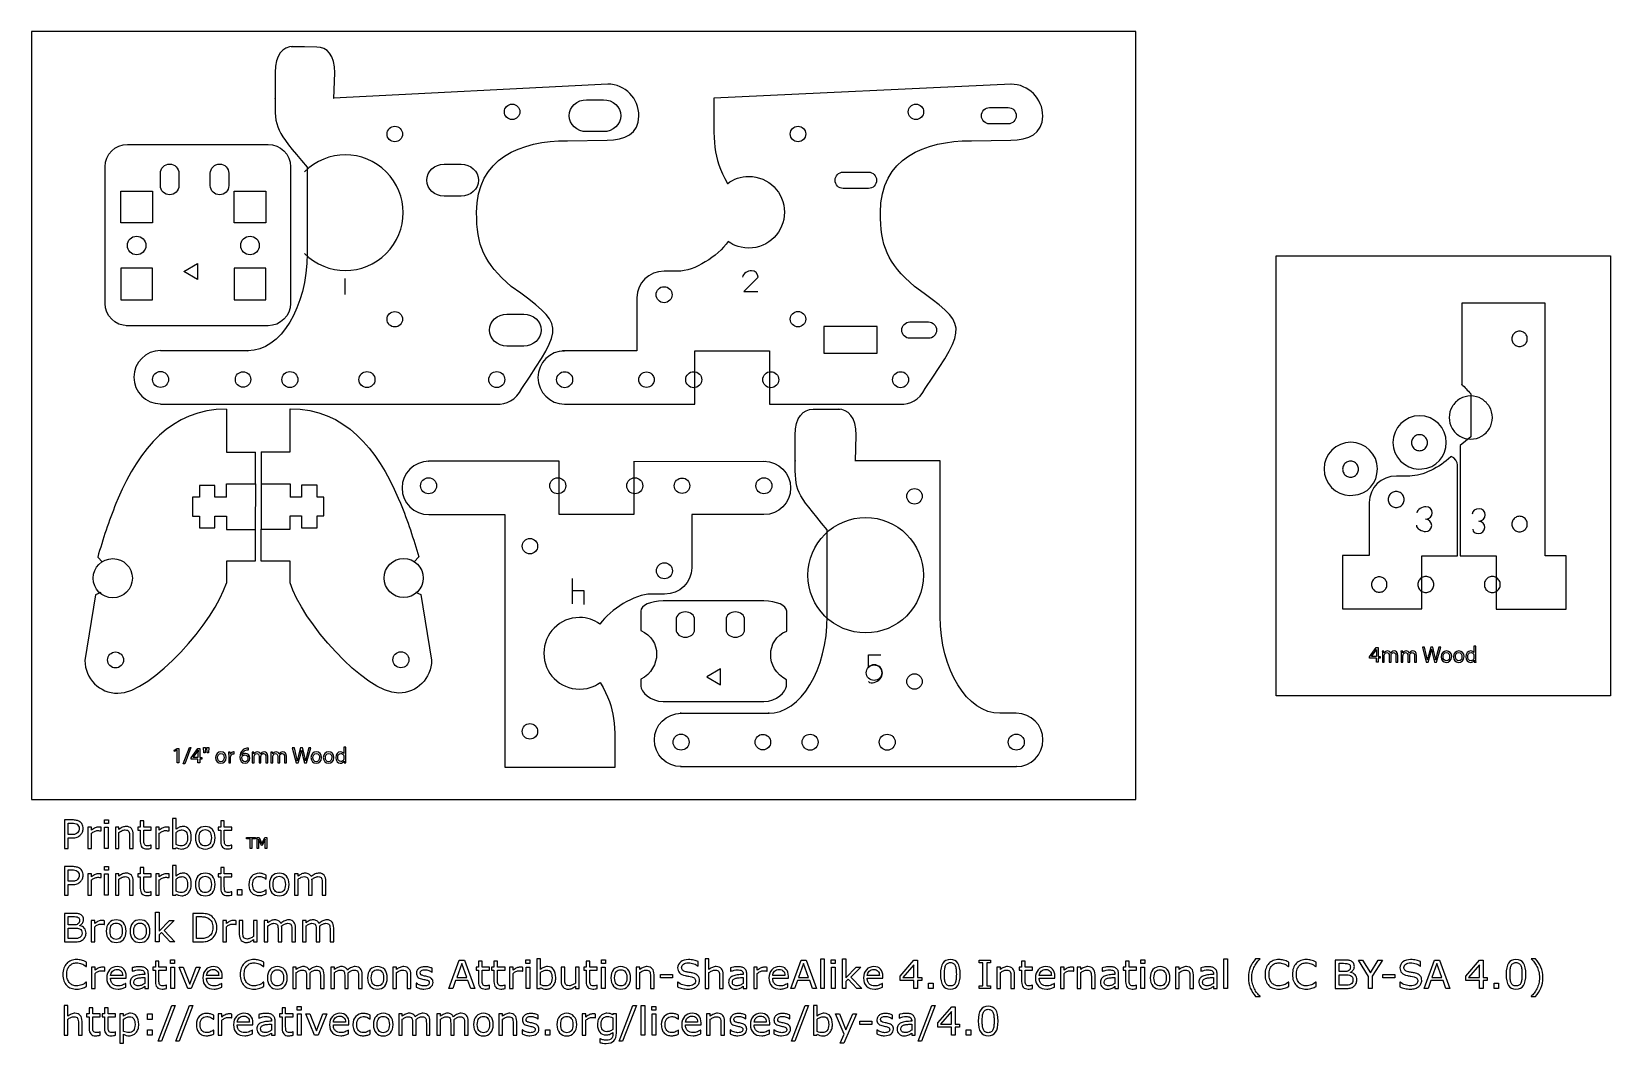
# Model space of a CAD drawing. Extents: x -44 to 254, y 29 to 220.
import ezdxf

# ---------------------------------------------------------------- set-up
doc = ezdxf.new("R2010")
doc.units = 0
doc.header["$MEASUREMENT"] = 0
doc.layers.add('LAYER_1', color=160, linetype='Continuous')

# ---------------------------------------------------------------- blocks, each defined once
blk = doc.blocks.new('AI9-BLK3')
at = {"layer": 'LAYER_1', "color": 7}
blk.add_lwpolyline([(-8.77, -1.48), (-8.77, -0.73), (-10.05, -0.73), (-10.05, -0.49), (-8.82, 1.27), (-8.42, 1.27), (-8.42, -0.44), (-8.04, -0.44), (-8.04, -0.73), (-8.42, -0.73), (-8.42, -1.48)], close=True, dxfattribs=at)
for points, knots in [([(-8.77, -0.44), (-8.77, -0.44), (-8.77, 0.48), (-8.77, 0.48), (-8.77, 0.62), (-8.77, 0.77), (-8.76, 0.91), (-8.76, 0.91), (-8.77, 0.91), (-8.77, 0.91), (-8.86, 0.75), (-8.93, 0.63), (-9, 0.5), (-9, 0.5), (-9.68, -0.43), (-9.68, -0.43), (-9.68, -0.43), (-9.68, -0.44), (-9.68, -0.44), (-9.68, -0.44), (-8.77, -0.44), (-8.77, -0.44)], [0, 0, 0, 0, 1, 1, 1, 2, 2, 2, 3, 3, 3, 4, 4, 4, 5, 5, 5, 6, 6, 6, 7, 7, 7, 7]), ([(-7.63, 0.01), (-7.63, 0.23), (-7.64, 0.4), (-7.65, 0.57), (-7.65, 0.57), (-7.33, 0.57), (-7.33, 0.57), (-7.33, 0.57), (-7.31, 0.24), (-7.31, 0.24), (-7.31, 0.24), (-7.3, 0.24), (-7.3, 0.24), (-7.18, 0.43), (-6.99, 0.62), (-6.65, 0.62), (-6.37, 0.62), (-6.16, 0.45), (-6.07, 0.21), (-6.07, 0.21), (-6.06, 0.21), (-6.06, 0.21), (-6, 0.32), (-5.92, 0.41), (-5.83, 0.47), (-5.71, 0.56), (-5.58, 0.62), (-5.38, 0.62), (-5.11, 0.62), (-4.71, 0.44), (-4.71, -0.27), (-4.71, -0.27), (-4.71, -1.48), (-4.71, -1.48), (-4.71, -1.48), (-5.07, -1.48), (-5.07, -1.48), (-5.07, -1.48), (-5.07, -0.32), (-5.07, -0.32), (-5.07, 0.08), (-5.22, 0.31), (-5.51, 0.31), (-5.73, 0.31), (-5.89, 0.15), (-5.96, -0.02), (-5.98, -0.08), (-5.99, -0.15), (-5.99, -0.21), (-5.99, -0.21), (-5.99, -1.48), (-5.99, -1.48), (-5.99, -1.48), (-6.35, -1.48), (-6.35, -1.48), (-6.35, -1.48), (-6.35, -0.25), (-6.35, -0.25), (-6.35, 0.08), (-6.5, 0.31), (-6.78, 0.31), (-7.01, 0.31), (-7.18, 0.12), (-7.24, -0.06), (-7.26, -0.12), (-7.27, -0.18), (-7.27, -0.24), (-7.27, -0.24), (-7.27, -1.48), (-7.27, -1.48), (-7.27, -1.48), (-7.63, -1.48), (-7.63, -1.48), (-7.63, -1.48), (-7.63, 0.01), (-7.63, 0.01)], [0, 0, 0, 0, 1, 1, 1, 2, 2, 2, 3, 3, 3, 4, 4, 4, 5, 5, 5, 6, 6, 6, 7, 7, 7, 8, 8, 8, 9, 9, 9, 10, 10, 10, 11, 11, 11, 12, 12, 12, 13, 13, 13, 14, 14, 14, 15, 15, 15, 16, 16, 16, 17, 17, 17, 18, 18, 18, 19, 19, 19, 20, 20, 20, 21, 21, 21, 22, 22, 22, 23, 23, 23, 24, 24, 24, 25, 25, 25, 25]), ([(-4.1, 0.01), (-4.1, 0.23), (-4.11, 0.4), (-4.12, 0.57), (-4.12, 0.57), (-3.79, 0.57), (-3.79, 0.57), (-3.79, 0.57), (-3.78, 0.24), (-3.78, 0.24), (-3.78, 0.24), (-3.77, 0.24), (-3.77, 0.24), (-3.65, 0.43), (-3.46, 0.62), (-3.12, 0.62), (-2.84, 0.62), (-2.63, 0.45), (-2.54, 0.21), (-2.54, 0.21), (-2.53, 0.21), (-2.53, 0.21), (-2.47, 0.32), (-2.39, 0.41), (-2.3, 0.47), (-2.18, 0.56), (-2.05, 0.62), (-1.85, 0.62), (-1.58, 0.62), (-1.17, 0.44), (-1.17, -0.27), (-1.17, -0.27), (-1.17, -1.48), (-1.17, -1.48), (-1.17, -1.48), (-1.54, -1.48), (-1.54, -1.48), (-1.54, -1.48), (-1.54, -0.32), (-1.54, -0.32), (-1.54, 0.08), (-1.69, 0.31), (-1.98, 0.31), (-2.2, 0.31), (-2.36, 0.15), (-2.43, -0.02), (-2.44, -0.08), (-2.46, -0.15), (-2.46, -0.21), (-2.46, -0.21), (-2.46, -1.48), (-2.46, -1.48), (-2.46, -1.48), (-2.82, -1.48), (-2.82, -1.48), (-2.82, -1.48), (-2.82, -0.25), (-2.82, -0.25), (-2.82, 0.08), (-2.97, 0.31), (-3.25, 0.31), (-3.48, 0.31), (-3.65, 0.12), (-3.71, -0.06), (-3.73, -0.12), (-3.74, -0.18), (-3.74, -0.24), (-3.74, -0.24), (-3.74, -1.48), (-3.74, -1.48), (-3.74, -1.48), (-4.1, -1.48), (-4.1, -1.48), (-4.1, -1.48), (-4.1, 0.01), (-4.1, 0.01)], [0, 0, 0, 0, 1, 1, 1, 2, 2, 2, 3, 3, 3, 4, 4, 4, 5, 5, 5, 6, 6, 6, 7, 7, 7, 8, 8, 8, 9, 9, 9, 10, 10, 10, 11, 11, 11, 12, 12, 12, 13, 13, 13, 14, 14, 14, 15, 15, 15, 16, 16, 16, 17, 17, 17, 18, 18, 18, 19, 19, 19, 20, 20, 20, 21, 21, 21, 22, 22, 22, 23, 23, 23, 24, 24, 24, 25, 25, 25, 25]), ([(0.65, -1.48), (0.65, -1.48), (-0.07, 1.37), (-0.07, 1.37), (-0.07, 1.37), (0.32, 1.37), (0.32, 1.37), (0.32, 1.37), (0.65, -0.07), (0.65, -0.07), (0.74, -0.43), (0.81, -0.78), (0.87, -1.06), (0.87, -1.06), (0.87, -1.06), (0.87, -1.06), (0.92, -0.77), (1.01, -0.43), (1.11, -0.07), (1.11, -0.07), (1.49, 1.37), (1.49, 1.37), (1.49, 1.37), (1.87, 1.37), (1.87, 1.37), (1.87, 1.37), (2.22, -0.07), (2.22, -0.07), (2.3, -0.42), (2.38, -0.75), (2.42, -1.05), (2.42, -1.05), (2.43, -1.05), (2.43, -1.05), (2.49, -0.74), (2.57, -0.42), (2.66, -0.07), (2.66, -0.07), (3.03, 1.37), (3.03, 1.37), (3.03, 1.37), (3.41, 1.37), (3.41, 1.37), (3.41, 1.37), (2.6, -1.48), (2.6, -1.48), (2.6, -1.48), (2.22, -1.48), (2.22, -1.48), (2.22, -1.48), (1.86, 0), (1.86, 0), (1.77, 0.37), (1.71, 0.65), (1.67, 0.94), (1.67, 0.94), (1.66, 0.94), (1.66, 0.94), (1.62, 0.65), (1.55, 0.37), (1.44, 0.01), (1.44, 0.01), (1.04, -1.48), (1.04, -1.48), (1.04, -1.48), (0.65, -1.48), (0.65, -1.48)], [0, 0, 0, 0, 1, 1, 1, 2, 2, 2, 3, 3, 3, 4, 4, 4, 5, 5, 5, 6, 6, 6, 7, 7, 7, 8, 8, 8, 9, 9, 9, 10, 10, 10, 11, 11, 11, 12, 12, 12, 13, 13, 13, 14, 14, 14, 15, 15, 15, 16, 16, 16, 17, 17, 17, 18, 18, 18, 19, 19, 19, 20, 20, 20, 21, 21, 21, 22, 22, 22, 22]), ([(4.44, -1.53), (3.89, -1.53), (3.46, -1.12), (3.46, -0.47), (3.46, 0.21), (3.91, 0.62), (4.47, 0.62), (5.06, 0.62), (5.46, 0.19), (5.46, -0.43), (5.46, -1.2), (4.93, -1.53), (4.44, -1.53), (4.44, -1.53), (4.44, -1.53), (4.44, -1.53)], [0, 0, 0, 0, 1, 1, 1, 2, 2, 2, 3, 3, 3, 4, 4, 4, 5, 5, 5, 5]), ([(4.45, -1.25), (4.81, -1.25), (5.07, -0.91), (5.07, -0.45), (5.07, -0.1), (4.9, 0.34), (4.46, 0.34), (4.02, 0.34), (3.83, -0.07), (3.83, -0.46), (3.83, -0.91), (4.09, -1.25), (4.45, -1.25), (4.45, -1.25), (4.45, -1.25), (4.45, -1.25)], [0, 0, 0, 0, 1, 1, 1, 2, 2, 2, 3, 3, 3, 4, 4, 4, 5, 5, 5, 5]), ([(6.77, -1.53), (6.22, -1.53), (5.78, -1.12), (5.78, -0.47), (5.78, 0.21), (6.24, 0.62), (6.8, 0.62), (7.39, 0.62), (7.79, 0.19), (7.79, -0.43), (7.79, -1.2), (7.26, -1.53), (6.77, -1.53), (6.77, -1.53), (6.77, -1.53), (6.77, -1.53)], [0, 0, 0, 0, 1, 1, 1, 2, 2, 2, 3, 3, 3, 4, 4, 4, 5, 5, 5, 5]), ([(6.78, -1.25), (7.14, -1.25), (7.4, -0.91), (7.4, -0.45), (7.4, -0.1), (7.23, 0.34), (6.79, 0.34), (6.35, 0.34), (6.16, -0.07), (6.16, -0.46), (6.16, -0.91), (6.42, -1.25), (6.78, -1.25), (6.78, -1.25), (6.78, -1.25), (6.78, -1.25)], [0, 0, 0, 0, 1, 1, 1, 2, 2, 2, 3, 3, 3, 4, 4, 4, 5, 5, 5, 5]), ([(10.03, 1.53), (10.03, 1.53), (10.03, -0.95), (10.03, -0.95), (10.03, -1.13), (10.04, -1.34), (10.05, -1.48), (10.05, -1.48), (9.71, -1.48), (9.71, -1.48), (9.71, -1.48), (9.7, -1.12), (9.7, -1.12), (9.7, -1.12), (9.69, -1.12), (9.69, -1.12), (9.57, -1.35), (9.33, -1.53), (8.99, -1.53), (8.5, -1.53), (8.11, -1.11), (8.11, -0.48), (8.11, 0.2), (8.54, 0.62), (9.03, 0.62), (9.35, 0.62), (9.56, 0.47), (9.65, 0.31), (9.65, 0.31), (9.66, 0.31), (9.66, 0.31), (9.66, 0.31), (9.66, 1.53), (9.66, 1.53), (9.66, 1.53), (10.03, 1.53), (10.03, 1.53)], [0, 0, 0, 0, 1, 1, 1, 2, 2, 2, 3, 3, 3, 4, 4, 4, 5, 5, 5, 6, 6, 6, 7, 7, 7, 8, 8, 8, 9, 9, 9, 10, 10, 10, 11, 11, 11, 12, 12, 12, 12]), ([(9.66, -0.26), (9.66, -0.21), (9.65, -0.15), (9.64, -0.1), (9.59, 0.13), (9.38, 0.32), (9.1, 0.32), (8.72, 0.32), (8.49, -0.01), (8.49, -0.46), (8.49, -0.88), (8.7, -1.23), (9.1, -1.23), (9.34, -1.23), (9.57, -1.06), (9.64, -0.78), (9.65, -0.73), (9.66, -0.68), (9.66, -0.62), (9.66, -0.62), (9.66, -0.26), (9.66, -0.26)], [0, 0, 0, 0, 1, 1, 1, 2, 2, 2, 3, 3, 3, 4, 4, 4, 5, 5, 5, 6, 6, 6, 7, 7, 7, 7])]:
    blk.add_open_spline(points, degree=3, knots=knots, dxfattribs=at)
blk = doc.blocks.new('AI9-BLK2')
at = {"layer": 'LAYER_1', "color": 7}
for points in [[(-15.66, 0.99), (-15.67, 0.99), (-16.15, 0.73), (-16.22, 1.01), (-15.62, 1.33), (-15.3, 1.33), (-15.3, -1.42), (-15.66, -1.42)], [(-14.5, -1.59), (-13.32, 1.48), (-13.03, 1.48), (-14.21, -1.59)], [(-11.7, -1.42), (-11.7, -0.67), (-12.98, -0.67), (-12.98, -0.43), (-11.75, 1.33), (-11.35, 1.33), (-11.35, -0.38), (-10.96, -0.38), (-10.96, -0.67), (-11.35, -0.67), (-11.35, -1.42)], [(-10.29, 1.51), (-10.36, 0.5), (-10.58, 0.5), (-10.65, 1.51)], [(-9.66, 1.51), (-9.72, 0.5), (-9.95, 0.5), (-10.02, 1.51)]]:
    blk.add_lwpolyline(points, close=True, dxfattribs=at)
for points, knots in [([(-11.7, -0.38), (-11.7, -0.38), (-11.7, 0.54), (-11.7, 0.54), (-11.7, 0.69), (-11.69, 0.83), (-11.68, 0.97), (-11.68, 0.97), (-11.7, 0.97), (-11.7, 0.97), (-11.78, 0.81), (-11.85, 0.69), (-11.93, 0.56), (-11.93, 0.56), (-12.6, -0.37), (-12.6, -0.37), (-12.6, -0.37), (-12.6, -0.38), (-12.6, -0.38), (-12.6, -0.38), (-11.7, -0.38), (-11.7, -0.38)], [0, 0, 0, 0, 1, 1, 1, 2, 2, 2, 3, 3, 3, 4, 4, 4, 5, 5, 5, 6, 6, 6, 7, 7, 7, 7]), ([(-7.4, -1.46), (-7.95, -1.46), (-8.38, -1.06), (-8.38, -0.41), (-8.38, 0.28), (-7.93, 0.68), (-7.37, 0.68), (-6.78, 0.68), (-6.38, 0.25), (-6.38, -0.37), (-6.38, -1.13), (-6.91, -1.46), (-7.4, -1.46), (-7.4, -1.46), (-7.4, -1.46), (-7.4, -1.46)], [0, 0, 0, 0, 1, 1, 1, 2, 2, 2, 3, 3, 3, 4, 4, 4, 5, 5, 5, 5]), ([(-7.39, -1.19), (-7.03, -1.19), (-6.77, -0.85), (-6.77, -0.39), (-6.77, -0.04), (-6.94, 0.4), (-7.38, 0.4), (-7.82, 0.4), (-8.01, -0.01), (-8.01, -0.4), (-8.01, -0.85), (-7.75, -1.19), (-7.39, -1.19), (-7.39, -1.19), (-7.39, -1.19), (-7.39, -1.19)], [0, 0, 0, 0, 1, 1, 1, 2, 2, 2, 3, 3, 3, 4, 4, 4, 5, 5, 5, 5]), ([(-5.91, -0.01), (-5.91, 0.23), (-5.91, 0.44), (-5.92, 0.63), (-5.92, 0.63), (-5.6, 0.63), (-5.6, 0.63), (-5.6, 0.63), (-5.58, 0.23), (-5.58, 0.23), (-5.58, 0.23), (-5.57, 0.23), (-5.57, 0.23), (-5.47, 0.5), (-5.25, 0.68), (-5, 0.68), (-4.96, 0.68), (-4.93, 0.67), (-4.89, 0.66), (-4.89, 0.66), (-4.89, 0.32), (-4.89, 0.32), (-4.94, 0.32), (-4.97, 0.33), (-5.03, 0.33), (-5.29, 0.33), (-5.47, 0.13), (-5.53, -0.15), (-5.53, -0.2), (-5.54, -0.26), (-5.54, -0.33), (-5.54, -0.33), (-5.54, -1.42), (-5.54, -1.42), (-5.54, -1.42), (-5.91, -1.42), (-5.91, -1.42), (-5.91, -1.42), (-5.91, -0.01), (-5.91, -0.01)], [0, 0, 0, 0, 1, 1, 1, 2, 2, 2, 3, 3, 3, 4, 4, 4, 5, 5, 5, 6, 6, 6, 7, 7, 7, 8, 8, 8, 9, 9, 9, 10, 10, 10, 11, 11, 11, 12, 12, 12, 13, 13, 13, 13]), ([(-2.18, 1.08), (-2.25, 1.08), (-2.35, 1.07), (-2.46, 1.05), (-3.04, 0.96), (-3.35, 0.53), (-3.41, 0.08), (-3.41, 0.08), (-3.4, 0.08), (-3.4, 0.08), (-3.27, 0.25), (-3.04, 0.4), (-2.74, 0.4), (-2.25, 0.4), (-1.91, 0.04), (-1.91, -0.49), (-1.91, -1), (-2.25, -1.46), (-2.82, -1.46), (-3.41, -1.46), (-3.79, -1.01), (-3.79, -0.29), (-3.79, 0.25), (-3.6, 0.68), (-3.33, 0.95), (-3.1, 1.18), (-2.79, 1.32), (-2.45, 1.36), (-2.34, 1.38), (-2.24, 1.38), (-2.18, 1.38), (-2.18, 1.38), (-2.18, 1.08), (-2.18, 1.08)], [0, 0, 0, 0, 1, 1, 1, 2, 2, 2, 3, 3, 3, 4, 4, 4, 5, 5, 5, 6, 6, 6, 7, 7, 7, 8, 8, 8, 9, 9, 9, 10, 10, 10, 11, 11, 11, 11]), ([(-2.82, -1.18), (-2.5, -1.18), (-2.28, -0.91), (-2.28, -0.52), (-2.28, -0.12), (-2.51, 0.11), (-2.85, 0.11), (-3.07, 0.11), (-3.29, -0.02), (-3.39, -0.22), (-3.41, -0.27), (-3.43, -0.32), (-3.43, -0.39), (-3.42, -0.84), (-3.21, -1.18), (-2.82, -1.18), (-2.82, -1.18), (-2.82, -1.18), (-2.82, -1.18)], [0, 0, 0, 0, 1, 1, 1, 2, 2, 2, 3, 3, 3, 4, 4, 4, 5, 5, 5, 6, 6, 6, 6]), ([(-1.46, 0.08), (-1.46, 0.29), (-1.47, 0.46), (-1.47, 0.63), (-1.47, 0.63), (-1.15, 0.63), (-1.15, 0.63), (-1.15, 0.63), (-1.13, 0.3), (-1.13, 0.3), (-1.13, 0.3), (-1.12, 0.3), (-1.12, 0.3), (-1, 0.5), (-0.81, 0.68), (-0.47, 0.68), (-0.2, 0.68), (0.02, 0.51), (0.1, 0.27), (0.1, 0.27), (0.11, 0.27), (0.11, 0.27), (0.18, 0.39), (0.26, 0.47), (0.35, 0.53), (0.47, 0.63), (0.6, 0.68), (0.8, 0.68), (1.07, 0.68), (1.47, 0.5), (1.47, -0.21), (1.47, -0.21), (1.47, -1.42), (1.47, -1.42), (1.47, -1.42), (1.11, -1.42), (1.11, -1.42), (1.11, -1.42), (1.11, -0.26), (1.11, -0.26), (1.11, 0.14), (0.96, 0.37), (0.66, 0.37), (0.45, 0.37), (0.29, 0.22), (0.22, 0.04), (0.2, -0.02), (0.19, -0.08), (0.19, -0.15), (0.19, -0.15), (0.19, -1.42), (0.19, -1.42), (0.19, -1.42), (-0.17, -1.42), (-0.17, -1.42), (-0.17, -1.42), (-0.17, -0.19), (-0.17, -0.19), (-0.17, 0.14), (-0.32, 0.37), (-0.6, 0.37), (-0.83, 0.37), (-1, 0.19), (-1.06, 0), (-1.08, -0.05), (-1.09, -0.12), (-1.09, -0.18), (-1.09, -0.18), (-1.09, -1.42), (-1.09, -1.42), (-1.09, -1.42), (-1.46, -1.42), (-1.46, -1.42), (-1.46, -1.42), (-1.46, 0.08), (-1.46, 0.08)], [0, 0, 0, 0, 1, 1, 1, 2, 2, 2, 3, 3, 3, 4, 4, 4, 5, 5, 5, 6, 6, 6, 7, 7, 7, 8, 8, 8, 9, 9, 9, 10, 10, 10, 11, 11, 11, 12, 12, 12, 13, 13, 13, 14, 14, 14, 15, 15, 15, 16, 16, 16, 17, 17, 17, 18, 18, 18, 19, 19, 19, 20, 20, 20, 21, 21, 21, 22, 22, 22, 23, 23, 23, 24, 24, 24, 25, 25, 25, 25]), ([(2.07, 0.08), (2.07, 0.29), (2.07, 0.46), (2.06, 0.63), (2.06, 0.63), (2.38, 0.63), (2.38, 0.63), (2.38, 0.63), (2.4, 0.3), (2.4, 0.3), (2.4, 0.3), (2.41, 0.3), (2.41, 0.3), (2.53, 0.5), (2.72, 0.68), (3.06, 0.68), (3.34, 0.68), (3.55, 0.51), (3.64, 0.27), (3.64, 0.27), (3.64, 0.27), (3.64, 0.27), (3.71, 0.39), (3.79, 0.47), (3.88, 0.53), (4, 0.63), (4.13, 0.68), (4.33, 0.68), (4.6, 0.68), (5, 0.5), (5, -0.21), (5, -0.21), (5, -1.42), (5, -1.42), (5, -1.42), (4.64, -1.42), (4.64, -1.42), (4.64, -1.42), (4.64, -0.26), (4.64, -0.26), (4.64, 0.14), (4.49, 0.37), (4.19, 0.37), (3.98, 0.37), (3.82, 0.22), (3.75, 0.04), (3.73, -0.02), (3.72, -0.08), (3.72, -0.15), (3.72, -0.15), (3.72, -1.42), (3.72, -1.42), (3.72, -1.42), (3.36, -1.42), (3.36, -1.42), (3.36, -1.42), (3.36, -0.19), (3.36, -0.19), (3.36, 0.14), (3.21, 0.37), (2.93, 0.37), (2.7, 0.37), (2.53, 0.19), (2.47, 0), (2.45, -0.05), (2.44, -0.12), (2.44, -0.18), (2.44, -0.18), (2.44, -1.42), (2.44, -1.42), (2.44, -1.42), (2.07, -1.42), (2.07, -1.42), (2.07, -1.42), (2.07, 0.08), (2.07, 0.08)], [0, 0, 0, 0, 1, 1, 1, 2, 2, 2, 3, 3, 3, 4, 4, 4, 5, 5, 5, 6, 6, 6, 7, 7, 7, 8, 8, 8, 9, 9, 9, 10, 10, 10, 11, 11, 11, 12, 12, 12, 13, 13, 13, 14, 14, 14, 15, 15, 15, 16, 16, 16, 17, 17, 17, 18, 18, 18, 19, 19, 19, 20, 20, 20, 21, 21, 21, 22, 22, 22, 23, 23, 23, 24, 24, 24, 25, 25, 25, 25]), ([(6.83, -1.42), (6.83, -1.42), (6.1, 1.44), (6.1, 1.44), (6.1, 1.44), (6.49, 1.44), (6.49, 1.44), (6.49, 1.44), (6.83, -0.01), (6.83, -0.01), (6.92, -0.37), (6.99, -0.72), (7.04, -0.99), (7.04, -0.99), (7.05, -0.99), (7.05, -0.99), (7.1, -0.71), (7.19, -0.37), (7.28, 0), (7.28, 0), (7.67, 1.44), (7.67, 1.44), (7.67, 1.44), (8.05, 1.44), (8.05, 1.44), (8.05, 1.44), (8.4, -0.01), (8.4, -0.01), (8.48, -0.36), (8.55, -0.69), (8.6, -0.99), (8.6, -0.99), (8.61, -0.99), (8.61, -0.99), (8.66, -0.68), (8.75, -0.36), (8.83, 0), (8.83, 0), (9.21, 1.44), (9.21, 1.44), (9.21, 1.44), (9.59, 1.44), (9.59, 1.44), (9.59, 1.44), (8.78, -1.42), (8.78, -1.42), (8.78, -1.42), (8.39, -1.42), (8.39, -1.42), (8.39, -1.42), (8.03, 0.06), (8.03, 0.06), (7.95, 0.43), (7.89, 0.71), (7.85, 1), (7.85, 1), (7.84, 1), (7.84, 1), (7.79, 0.71), (7.73, 0.44), (7.62, 0.07), (7.62, 0.07), (7.21, -1.42), (7.21, -1.42), (7.21, -1.42), (6.83, -1.42), (6.83, -1.42)], [0, 0, 0, 0, 1, 1, 1, 2, 2, 2, 3, 3, 3, 4, 4, 4, 5, 5, 5, 6, 6, 6, 7, 7, 7, 8, 8, 8, 9, 9, 9, 10, 10, 10, 11, 11, 11, 12, 12, 12, 13, 13, 13, 14, 14, 14, 15, 15, 15, 16, 16, 16, 17, 17, 17, 18, 18, 18, 19, 19, 19, 20, 20, 20, 21, 21, 21, 22, 22, 22, 22]), ([(10.62, -1.46), (10.07, -1.46), (9.63, -1.06), (9.63, -0.41), (9.63, 0.28), (10.09, 0.68), (10.65, 0.68), (11.24, 0.68), (11.64, 0.25), (11.64, -0.37), (11.64, -1.13), (11.11, -1.46), (10.62, -1.46), (10.62, -1.46), (10.62, -1.46), (10.62, -1.46)], [0, 0, 0, 0, 1, 1, 1, 2, 2, 2, 3, 3, 3, 4, 4, 4, 5, 5, 5, 5]), ([(10.63, -1.19), (10.98, -1.19), (11.25, -0.85), (11.25, -0.39), (11.25, -0.04), (11.08, 0.4), (10.64, 0.4), (10.2, 0.4), (10.01, -0.01), (10.01, -0.4), (10.01, -0.85), (10.27, -1.19), (10.62, -1.19), (10.62, -1.19), (10.63, -1.19), (10.63, -1.19)], [0, 0, 0, 0, 1, 1, 1, 2, 2, 2, 3, 3, 3, 4, 4, 4, 5, 5, 5, 5]), ([(12.94, -1.46), (12.39, -1.46), (11.96, -1.06), (11.96, -0.41), (11.96, 0.28), (12.42, 0.68), (12.98, 0.68), (13.57, 0.68), (13.96, 0.25), (13.96, -0.37), (13.96, -1.13), (13.44, -1.46), (12.95, -1.46), (12.95, -1.46), (12.94, -1.46), (12.94, -1.46)], [0, 0, 0, 0, 1, 1, 1, 2, 2, 2, 3, 3, 3, 4, 4, 4, 5, 5, 5, 5]), ([(12.96, -1.19), (13.31, -1.19), (13.58, -0.85), (13.58, -0.39), (13.58, -0.04), (13.41, 0.4), (12.97, 0.4), (12.53, 0.4), (12.34, -0.01), (12.34, -0.4), (12.34, -0.85), (12.59, -1.19), (12.95, -1.19), (12.95, -1.19), (12.96, -1.19), (12.96, -1.19)], [0, 0, 0, 0, 1, 1, 1, 2, 2, 2, 3, 3, 3, 4, 4, 4, 5, 5, 5, 5]), ([(16.21, 1.59), (16.21, 1.59), (16.21, -0.89), (16.21, -0.89), (16.21, -1.07), (16.21, -1.28), (16.23, -1.42), (16.23, -1.42), (15.89, -1.42), (15.89, -1.42), (15.89, -1.42), (15.87, -1.06), (15.87, -1.06), (15.87, -1.06), (15.87, -1.06), (15.87, -1.06), (15.75, -1.29), (15.51, -1.46), (15.17, -1.46), (14.68, -1.46), (14.29, -1.05), (14.29, -0.42), (14.29, 0.26), (14.71, 0.68), (15.21, 0.68), (15.53, 0.68), (15.74, 0.53), (15.83, 0.37), (15.83, 0.37), (15.84, 0.37), (15.84, 0.37), (15.84, 0.37), (15.84, 1.59), (15.84, 1.59), (15.84, 1.59), (16.21, 1.59), (16.21, 1.59)], [0, 0, 0, 0, 1, 1, 1, 2, 2, 2, 3, 3, 3, 4, 4, 4, 5, 5, 5, 6, 6, 6, 7, 7, 7, 8, 8, 8, 9, 9, 9, 10, 10, 10, 11, 11, 11, 12, 12, 12, 12]), ([(15.84, -0.2), (15.84, -0.15), (15.83, -0.09), (15.82, -0.04), (15.76, 0.19), (15.56, 0.39), (15.28, 0.39), (14.9, 0.39), (14.67, 0.05), (14.67, -0.4), (14.67, -0.82), (14.87, -1.16), (15.27, -1.16), (15.52, -1.16), (15.75, -0.99), (15.82, -0.72), (15.83, -0.67), (15.84, -0.62), (15.84, -0.56), (15.84, -0.56), (15.84, -0.2), (15.84, -0.2)], [0, 0, 0, 0, 1, 1, 1, 2, 2, 2, 3, 3, 3, 4, 4, 4, 5, 5, 5, 6, 6, 6, 7, 7, 7, 7])]:
    blk.add_open_spline(points, degree=3, knots=knots, dxfattribs=at)
blk = doc.blocks.new('AI9-BLK1')
at = {"layer": 'LAYER_1', "color": 7}
for points in [[(-131.09, 20.31), (-131.86, 20.31), (-131.86, 21.01), (-131.09, 21.01), (-131.09, 20.31)], [(-131.13, 15.59), (-131.81, 15.59), (-131.81, 19.63), (-131.13, 19.63), (-131.13, 15.59)], [(-103.31, 17.4), (-104.04, 17.4), (-104.04, 15.59), (-104.32, 15.59), (-104.32, 17.4), (-105.05, 17.4), (-105.05, 17.64), (-103.31, 17.64), (-103.31, 17.4)], [(-101.2, 15.59), (-101.48, 15.59), (-101.48, 17.35), (-102.05, 16.15), (-102.21, 16.15), (-102.78, 17.35), (-102.78, 15.59), (-103.03, 15.59), (-103.03, 17.64), (-102.66, 17.64), (-102.12, 16.5), (-101.59, 17.64), (-101.2, 17.64), (-101.2, 15.59)], [(-131.09, 11.49), (-131.86, 11.49), (-131.86, 12.19), (-131.09, 12.19), (-131.09, 11.49)], [(-131.13, 6.77), (-131.81, 6.77), (-131.81, 10.81), (-131.13, 10.81), (-131.13, 6.77)], [(-105.88, 6.77), (-106.74, 6.77), (-106.74, 7.81), (-105.88, 7.81), (-105.88, 6.77)], [(-118.54, -2.05), (-119.44, -2.05), (-121.07, -0.28), (-121.5, -0.7), (-121.5, -2.05), (-122.19, -2.05), (-122.19, 3.58), (-121.5, 3.58), (-121.5, -0.02), (-119.55, 2), (-118.67, 2), (-120.56, 0.13), (-118.54, -2.05)], [(-118.6, -6.15), (-119.37, -6.15), (-119.37, -5.45), (-118.6, -5.45), (-118.6, -6.15)], [(-61.94, -10.87), (-62.7, -10.87), (-63.23, -9.37), (-65.55, -9.37), (-66.07, -10.87), (-66.8, -10.87), (-64.85, -5.48), (-63.89, -5.48), (-61.94, -10.87)], [(-51.51, -6.15), (-52.28, -6.15), (-52.28, -5.45), (-51.51, -5.45), (-51.51, -6.15)], [(-37.25, -6.15), (-38.02, -6.15), (-38.02, -5.45), (-37.25, -5.45), (-37.25, -6.15)], [(2.59, -10.87), (1.83, -10.87), (1.31, -9.37), (-1.02, -9.37), (-1.54, -10.87), (-2.27, -10.87), (-0.31, -5.48), (0.64, -5.48), (2.59, -10.87)], [(4.05, -10.87), (3.37, -10.87), (3.37, -5.24), (4.05, -5.24), (4.05, -10.87)], [(6.13, -6.15), (5.36, -6.15), (5.36, -5.45), (6.13, -5.45), (6.13, -6.15)], [(11.11, -10.87), (10.21, -10.87), (8.58, -9.1), (8.14, -9.52), (8.14, -10.87), (7.46, -10.87), (7.46, -5.24), (8.14, -5.24), (8.14, -8.83), (10.1, -6.82), (10.97, -6.82), (9.09, -8.69), (11.11, -10.87)], [(22.45, -9.35), (21.64, -9.35), (21.64, -10.87), (20.95, -10.87), (20.95, -9.35), (18.37, -9.35), (18.37, -8.52), (20.98, -5.48), (21.64, -5.48), (21.64, -8.76), (22.45, -8.76), (22.45, -9.35)], [(35.44, -10.87), (33.31, -10.87), (33.31, -10.32), (34.01, -10.32), (34.01, -6.03), (33.31, -6.03), (33.31, -5.48), (35.44, -5.48), (35.44, -6.03), (34.73, -6.03), (34.73, -10.32), (35.44, -10.32), (35.44, -10.87)], [(64.57, -6.15), (63.8, -6.15), (63.8, -5.45), (64.57, -5.45), (64.57, -6.15)], [(80.19, -10.87), (79.51, -10.87), (79.51, -5.24), (80.19, -5.24), (80.19, -10.87)], [(109.41, -5.48), (107.51, -8.51), (107.51, -10.87), (106.8, -10.87), (106.8, -8.58), (104.89, -5.48), (105.68, -5.48), (107.16, -7.89), (108.64, -5.48), (109.41, -5.48)], [(122.16, -10.87), (121.4, -10.87), (120.88, -9.37), (118.55, -9.37), (118.03, -10.87), (117.3, -10.87), (119.26, -5.48), (120.21, -5.48), (122.16, -10.87)], [(129.22, -9.35), (128.42, -9.35), (128.42, -10.87), (127.73, -10.87), (127.73, -9.35), (125.15, -9.35), (125.15, -8.52), (127.75, -5.48), (128.42, -5.48), (128.42, -8.76), (129.22, -8.76), (129.22, -9.35)], [(-118.64, -10.87), (-119.33, -10.87), (-119.33, -6.82), (-118.64, -6.82), (-118.64, -10.87)], [(-113.8, -6.82), (-115.44, -10.87), (-116.12, -10.87), (-117.75, -6.82), (-117.01, -6.82), (-115.75, -10.04), (-114.51, -6.82), (-113.8, -6.82)], [(-63.45, -8.75), (-64.39, -6.11), (-65.33, -8.75), (-63.45, -8.75)], [(-51.55, -10.87), (-52.24, -10.87), (-52.24, -6.82), (-51.55, -6.82), (-51.55, -10.87)], [(-37.3, -10.87), (-37.98, -10.87), (-37.98, -6.82), (-37.3, -6.82), (-37.3, -10.87)], [(-24.62, -8.84), (-26.88, -8.84), (-26.88, -8.19), (-24.62, -8.19), (-24.62, -8.84)], [(1.08, -8.75), (0.15, -6.11), (-0.8, -8.75), (1.08, -8.75)], [(6.09, -10.87), (5.4, -10.87), (5.4, -6.82), (6.09, -6.82), (6.09, -10.87)], [(20.95, -8.76), (20.95, -6.36), (18.88, -8.76), (20.95, -8.76)], [(64.53, -10.87), (63.84, -10.87), (63.84, -6.82), (64.53, -6.82), (64.53, -10.87)], [(111.73, -8.84), (109.47, -8.84), (109.47, -8.19), (111.73, -8.19), (111.73, -8.84)], [(120.65, -8.75), (119.71, -6.11), (118.77, -8.75), (120.65, -8.75)], [(127.73, -8.76), (127.73, -6.36), (125.66, -8.76), (127.73, -8.76)], [(24.58, -10.87), (23.72, -10.87), (23.72, -9.83), (24.58, -9.83), (24.58, -10.87)], [(131.35, -10.87), (130.49, -10.87), (130.49, -9.83), (131.35, -9.83), (131.35, -10.87)], [(-118.5, -14.06), (-121.09, -20.79), (-121.72, -20.79), (-119.14, -14.06), (-118.5, -14.06)], [(-115.14, -14.06), (-117.73, -20.79), (-118.35, -20.79), (-115.77, -14.06), (-115.14, -14.06)], [(-94.68, -14.97), (-95.45, -14.97), (-95.45, -14.27), (-94.68, -14.27), (-94.68, -14.97)], [(-31.42, -14.06), (-34.02, -20.79), (-34.64, -20.79), (-32.06, -14.06), (-31.42, -14.06)], [(-29.81, -19.69), (-30.5, -19.69), (-30.5, -14.06), (-29.81, -14.06), (-29.81, -19.69)], [(-27.73, -14.97), (-28.51, -14.97), (-28.51, -14.27), (-27.73, -14.27), (-27.73, -14.97)], [(1.1, -14.06), (-1.49, -20.79), (-2.12, -20.79), (0.46, -14.06), (1.1, -14.06)], [(24.97, -14.06), (22.38, -20.79), (21.76, -20.79), (24.34, -14.06), (24.97, -14.06)], [(29.59, -18.17), (28.78, -18.17), (28.78, -19.69), (28.09, -19.69), (28.09, -18.17), (25.51, -18.17), (25.51, -17.34), (28.11, -14.3), (28.78, -14.3), (28.78, -17.58), (29.59, -17.58), (29.59, -18.17)], [(-122.86, -16.68), (-123.72, -16.68), (-123.72, -15.64), (-122.86, -15.64), (-122.86, -16.68)], [(-94.72, -19.69), (-95.4, -19.69), (-95.4, -15.64), (-94.72, -15.64), (-94.72, -19.69)], [(-89.88, -15.64), (-91.51, -19.69), (-92.2, -19.69), (-93.82, -15.64), (-93.09, -15.64), (-91.83, -18.86), (-90.59, -15.64), (-89.88, -15.64)], [(-27.78, -19.69), (-28.46, -19.69), (-28.46, -15.64), (-27.78, -15.64), (-27.78, -19.69)], [(10.12, -15.64), (7.76, -21.18), (7.04, -21.18), (7.79, -19.49), (6.17, -15.64), (6.92, -15.64), (8.15, -18.64), (9.41, -15.64), (10.12, -15.64)], [(13, -17.66), (10.74, -17.66), (10.74, -17.01), (13, -17.01), (13, -17.66)], [(28.09, -17.58), (28.09, -15.18), (26.02, -17.58), (28.09, -17.58)], [(-122.86, -19.69), (-123.72, -19.69), (-123.72, -18.65), (-122.86, -18.65), (-122.86, -19.69)], [(-47.73, -19.69), (-48.59, -19.69), (-48.59, -18.65), (-47.73, -18.65), (-47.73, -19.69)], [(31.71, -19.69), (30.86, -19.69), (30.86, -18.65), (31.71, -18.65), (31.71, -19.69)]]:
    blk.add_lwpolyline(points, dxfattribs=at)
for points, knots in [([(-135.87, 19.35), (-135.87, 19.11), (-135.91, 18.89), (-136, 18.68), (-136.08, 18.48), (-136.19, 18.3), (-136.34, 18.15), (-136.53, 17.97), (-136.75, 17.83), (-137, 17.73), (-137.25, 17.64), (-137.57, 17.59), (-137.96, 17.59), (-137.96, 17.59), (-138.67, 17.59), (-138.67, 17.59), (-138.67, 17.59), (-138.67, 15.59), (-138.67, 15.59), (-138.67, 15.59), (-139.39, 15.59), (-139.39, 15.59), (-139.39, 15.59), (-139.39, 20.98), (-139.39, 20.98), (-139.39, 20.98), (-137.93, 20.98), (-137.93, 20.98), (-137.61, 20.98), (-137.33, 20.95), (-137.11, 20.9), (-136.89, 20.84), (-136.69, 20.76), (-136.51, 20.64), (-136.31, 20.5), (-136.15, 20.33), (-136.04, 20.13), (-135.93, 19.92), (-135.87, 19.66), (-135.87, 19.35)], [0, 0, 0, 0, 1, 1, 1, 2, 2, 2, 3, 3, 3, 4, 4, 4, 5, 5, 5, 6, 6, 6, 7, 7, 7, 8, 8, 8, 9, 9, 9, 10, 10, 10, 11, 11, 11, 12, 12, 12, 13, 13, 13, 13]), ([(-115.45, 17.64), (-115.45, 17.3), (-115.5, 17), (-115.59, 16.73), (-115.69, 16.46), (-115.82, 16.23), (-115.98, 16.05), (-116.15, 15.86), (-116.34, 15.72), (-116.54, 15.62), (-116.75, 15.53), (-116.97, 15.48), (-117.22, 15.48), (-117.45, 15.48), (-117.65, 15.51), (-117.82, 15.56), (-117.99, 15.61), (-118.16, 15.69), (-118.33, 15.78), (-118.33, 15.78), (-118.37, 15.59), (-118.37, 15.59), (-118.37, 15.59), (-119.01, 15.59), (-119.01, 15.59), (-119.01, 15.59), (-119.01, 21.22), (-119.01, 21.22), (-119.01, 21.22), (-118.33, 21.22), (-118.33, 21.22), (-118.33, 21.22), (-118.33, 19.21), (-118.33, 19.21), (-118.14, 19.37), (-117.94, 19.49), (-117.72, 19.59), (-117.51, 19.69), (-117.26, 19.74), (-117, 19.74), (-116.52, 19.74), (-116.14, 19.56), (-115.87, 19.19), (-115.59, 18.83), (-115.45, 18.31), (-115.45, 17.64)], [0, 0, 0, 0, 1, 1, 1, 2, 2, 2, 3, 3, 3, 4, 4, 4, 5, 5, 5, 6, 6, 6, 7, 7, 7, 8, 8, 8, 9, 9, 9, 10, 10, 10, 11, 11, 11, 12, 12, 12, 13, 13, 13, 14, 14, 14, 15, 15, 15, 15]), ([(-136.62, 19.33), (-136.62, 19.52), (-136.65, 19.68), (-136.72, 19.82), (-136.78, 19.95), (-136.88, 20.07), (-137.01, 20.15), (-137.13, 20.23), (-137.26, 20.28), (-137.41, 20.31), (-137.55, 20.35), (-137.74, 20.36), (-137.97, 20.36), (-137.97, 20.36), (-138.67, 20.36), (-138.67, 20.36), (-138.67, 20.36), (-138.67, 18.21), (-138.67, 18.21), (-138.67, 18.21), (-138.07, 18.21), (-138.07, 18.21), (-137.78, 18.21), (-137.55, 18.24), (-137.37, 18.29), (-137.19, 18.34), (-137.04, 18.42), (-136.93, 18.54), (-136.82, 18.65), (-136.74, 18.77), (-136.69, 18.9), (-136.64, 19.03), (-136.62, 19.17), (-136.62, 19.33)], [0, 0, 0, 0, 1, 1, 1, 2, 2, 2, 3, 3, 3, 4, 4, 4, 5, 5, 5, 6, 6, 6, 7, 7, 7, 8, 8, 8, 9, 9, 9, 10, 10, 10, 11, 11, 11, 11]), ([(-132.45, 18.9), (-132.45, 18.9), (-132.49, 18.9), (-132.49, 18.9), (-132.59, 18.92), (-132.69, 18.94), (-132.78, 18.95), (-132.88, 18.96), (-132.99, 18.96), (-133.12, 18.96), (-133.33, 18.96), (-133.53, 18.92), (-133.73, 18.82), (-133.92, 18.73), (-134.11, 18.61), (-134.29, 18.46), (-134.29, 18.46), (-134.29, 15.59), (-134.29, 15.59), (-134.29, 15.59), (-134.98, 15.59), (-134.98, 15.59), (-134.98, 15.59), (-134.98, 19.63), (-134.98, 19.63), (-134.98, 19.63), (-134.29, 19.63), (-134.29, 19.63), (-134.29, 19.63), (-134.29, 19.04), (-134.29, 19.04), (-134.02, 19.25), (-133.78, 19.41), (-133.58, 19.5), (-133.37, 19.59), (-133.16, 19.63), (-132.95, 19.63), (-132.83, 19.63), (-132.74, 19.63), (-132.69, 19.62), (-132.64, 19.62), (-132.56, 19.61), (-132.45, 19.59), (-132.45, 19.59), (-132.45, 18.9), (-132.45, 18.9)], [0, 0, 0, 0, 1, 1, 1, 2, 2, 2, 3, 3, 3, 4, 4, 4, 5, 5, 5, 6, 6, 6, 7, 7, 7, 8, 8, 8, 9, 9, 9, 10, 10, 10, 11, 11, 11, 12, 12, 12, 13, 13, 13, 14, 14, 14, 15, 15, 15, 15]), ([(-126.41, 15.59), (-126.41, 15.59), (-127.09, 15.59), (-127.09, 15.59), (-127.09, 15.59), (-127.09, 17.89), (-127.09, 17.89), (-127.09, 18.08), (-127.1, 18.25), (-127.12, 18.41), (-127.14, 18.57), (-127.18, 18.7), (-127.24, 18.79), (-127.3, 18.9), (-127.39, 18.97), (-127.5, 19.02), (-127.61, 19.07), (-127.76, 19.09), (-127.94, 19.09), (-128.12, 19.09), (-128.32, 19.05), (-128.52, 18.96), (-128.72, 18.86), (-128.91, 18.75), (-129.1, 18.61), (-129.1, 18.61), (-129.1, 15.59), (-129.1, 15.59), (-129.1, 15.59), (-129.78, 15.59), (-129.78, 15.59), (-129.78, 15.59), (-129.78, 19.63), (-129.78, 19.63), (-129.78, 19.63), (-129.1, 19.63), (-129.1, 19.63), (-129.1, 19.63), (-129.1, 19.18), (-129.1, 19.18), (-128.89, 19.36), (-128.67, 19.5), (-128.44, 19.6), (-128.21, 19.69), (-127.98, 19.74), (-127.74, 19.74), (-127.31, 19.74), (-126.98, 19.61), (-126.75, 19.35), (-126.52, 19.09), (-126.41, 18.71), (-126.41, 18.21), (-126.41, 18.21), (-126.41, 15.59), (-126.41, 15.59)], [0, 0, 0, 0, 1, 1, 1, 2, 2, 2, 3, 3, 3, 4, 4, 4, 5, 5, 5, 6, 6, 6, 7, 7, 7, 8, 8, 8, 9, 9, 9, 10, 10, 10, 11, 11, 11, 12, 12, 12, 13, 13, 13, 14, 14, 14, 15, 15, 15, 16, 16, 16, 17, 17, 17, 18, 18, 18, 18]), ([(-123, 15.62), (-123.13, 15.58), (-123.27, 15.55), (-123.42, 15.53), (-123.57, 15.51), (-123.7, 15.5), (-123.82, 15.5), (-124.23, 15.5), (-124.54, 15.61), (-124.76, 15.83), (-124.97, 16.06), (-125.08, 16.41), (-125.08, 16.9), (-125.08, 16.9), (-125.08, 19.06), (-125.08, 19.06), (-125.08, 19.06), (-125.54, 19.06), (-125.54, 19.06), (-125.54, 19.06), (-125.54, 19.63), (-125.54, 19.63), (-125.54, 19.63), (-125.08, 19.63), (-125.08, 19.63), (-125.08, 19.63), (-125.08, 20.79), (-125.08, 20.79), (-125.08, 20.79), (-124.4, 20.79), (-124.4, 20.79), (-124.4, 20.79), (-124.4, 19.63), (-124.4, 19.63), (-124.4, 19.63), (-123, 19.63), (-123, 19.63), (-123, 19.63), (-123, 19.06), (-123, 19.06), (-123, 19.06), (-124.4, 19.06), (-124.4, 19.06), (-124.4, 19.06), (-124.4, 17.21), (-124.4, 17.21), (-124.4, 17), (-124.39, 16.83), (-124.38, 16.71), (-124.37, 16.59), (-124.34, 16.48), (-124.28, 16.38), (-124.23, 16.28), (-124.16, 16.21), (-124.06, 16.16), (-123.97, 16.12), (-123.83, 16.1), (-123.64, 16.1), (-123.53, 16.1), (-123.41, 16.11), (-123.29, 16.15), (-123.17, 16.18), (-123.09, 16.21), (-123.03, 16.23), (-123.03, 16.23), (-123, 16.23), (-123, 16.23), (-123, 16.23), (-123, 15.62), (-123, 15.62)], [0, 0, 0, 0, 1, 1, 1, 2, 2, 2, 3, 3, 3, 4, 4, 4, 5, 5, 5, 6, 6, 6, 7, 7, 7, 8, 8, 8, 9, 9, 9, 10, 10, 10, 11, 11, 11, 12, 12, 12, 13, 13, 13, 14, 14, 14, 15, 15, 15, 16, 16, 16, 17, 17, 17, 18, 18, 18, 19, 19, 19, 20, 20, 20, 21, 21, 21, 22, 22, 22, 23, 23, 23, 23]), ([(-119.65, 18.9), (-119.65, 18.9), (-119.69, 18.9), (-119.69, 18.9), (-119.79, 18.92), (-119.88, 18.94), (-119.98, 18.95), (-120.08, 18.96), (-120.19, 18.96), (-120.32, 18.96), (-120.53, 18.96), (-120.73, 18.92), (-120.93, 18.82), (-121.12, 18.73), (-121.31, 18.61), (-121.49, 18.46), (-121.49, 18.46), (-121.49, 15.59), (-121.49, 15.59), (-121.49, 15.59), (-122.17, 15.59), (-122.17, 15.59), (-122.17, 15.59), (-122.17, 19.63), (-122.17, 19.63), (-122.17, 19.63), (-121.49, 19.63), (-121.49, 19.63), (-121.49, 19.63), (-121.49, 19.04), (-121.49, 19.04), (-121.22, 19.25), (-120.98, 19.41), (-120.78, 19.5), (-120.57, 19.59), (-120.36, 19.63), (-120.14, 19.63), (-120.03, 19.63), (-119.94, 19.63), (-119.89, 19.62), (-119.83, 19.62), (-119.75, 19.61), (-119.65, 19.59), (-119.65, 19.59), (-119.65, 18.9), (-119.65, 18.9)], [0, 0, 0, 0, 1, 1, 1, 2, 2, 2, 3, 3, 3, 4, 4, 4, 5, 5, 5, 6, 6, 6, 7, 7, 7, 8, 8, 8, 9, 9, 9, 10, 10, 10, 11, 11, 11, 12, 12, 12, 13, 13, 13, 14, 14, 14, 15, 15, 15, 15]), ([(-116.16, 17.62), (-116.16, 18.1), (-116.24, 18.47), (-116.4, 18.72), (-116.55, 18.97), (-116.81, 19.09), (-117.16, 19.09), (-117.36, 19.09), (-117.56, 19.05), (-117.76, 18.97), (-117.97, 18.88), (-118.15, 18.77), (-118.33, 18.63), (-118.33, 18.63), (-118.33, 16.32), (-118.33, 16.32), (-118.14, 16.23), (-117.97, 16.17), (-117.83, 16.14), (-117.69, 16.1), (-117.54, 16.08), (-117.36, 16.08), (-116.98, 16.08), (-116.69, 16.21), (-116.48, 16.46), (-116.26, 16.7), (-116.16, 17.09), (-116.16, 17.62)], [0, 0, 0, 0, 1, 1, 1, 2, 2, 2, 3, 3, 3, 4, 4, 4, 5, 5, 5, 6, 6, 6, 7, 7, 7, 8, 8, 8, 9, 9, 9, 9]), ([(-110.96, 17.61), (-110.96, 16.95), (-111.13, 16.43), (-111.46, 16.05), (-111.8, 15.67), (-112.25, 15.48), (-112.82, 15.48), (-113.39, 15.48), (-113.84, 15.67), (-114.18, 16.05), (-114.51, 16.43), (-114.68, 16.95), (-114.68, 17.61), (-114.68, 18.27), (-114.51, 18.79), (-114.18, 19.17), (-113.84, 19.55), (-113.39, 19.74), (-112.82, 19.74), (-112.25, 19.74), (-111.8, 19.55), (-111.46, 19.17), (-111.13, 18.79), (-110.96, 18.27), (-110.96, 17.61)], [0, 0, 0, 0, 1, 1, 1, 2, 2, 2, 3, 3, 3, 4, 4, 4, 5, 5, 5, 6, 6, 6, 7, 7, 7, 8, 8, 8, 8]), ([(-111.66, 17.61), (-111.66, 18.13), (-111.76, 18.52), (-111.97, 18.77), (-112.17, 19.02), (-112.46, 19.15), (-112.82, 19.15), (-113.19, 19.15), (-113.47, 19.02), (-113.67, 18.77), (-113.88, 18.52), (-113.98, 18.13), (-113.98, 17.61), (-113.98, 17.11), (-113.88, 16.72), (-113.67, 16.46), (-113.47, 16.2), (-113.18, 16.07), (-112.82, 16.07), (-112.46, 16.07), (-112.17, 16.2), (-111.97, 16.46), (-111.77, 16.72), (-111.66, 17.1), (-111.66, 17.61)], [0, 0, 0, 0, 1, 1, 1, 2, 2, 2, 3, 3, 3, 4, 4, 4, 5, 5, 5, 6, 6, 6, 7, 7, 7, 8, 8, 8, 8]), ([(-107.81, 15.62), (-107.93, 15.58), (-108.07, 15.55), (-108.22, 15.53), (-108.37, 15.51), (-108.51, 15.5), (-108.63, 15.5), (-109.04, 15.5), (-109.35, 15.61), (-109.57, 15.83), (-109.78, 16.06), (-109.89, 16.41), (-109.89, 16.9), (-109.89, 16.9), (-109.89, 19.06), (-109.89, 19.06), (-109.89, 19.06), (-110.35, 19.06), (-110.35, 19.06), (-110.35, 19.06), (-110.35, 19.63), (-110.35, 19.63), (-110.35, 19.63), (-109.89, 19.63), (-109.89, 19.63), (-109.89, 19.63), (-109.89, 20.79), (-109.89, 20.79), (-109.89, 20.79), (-109.21, 20.79), (-109.21, 20.79), (-109.21, 20.79), (-109.21, 19.63), (-109.21, 19.63), (-109.21, 19.63), (-107.81, 19.63), (-107.81, 19.63), (-107.81, 19.63), (-107.81, 19.06), (-107.81, 19.06), (-107.81, 19.06), (-109.21, 19.06), (-109.21, 19.06), (-109.21, 19.06), (-109.21, 17.21), (-109.21, 17.21), (-109.21, 17), (-109.2, 16.83), (-109.19, 16.71), (-109.18, 16.59), (-109.15, 16.48), (-109.09, 16.38), (-109.04, 16.28), (-108.96, 16.21), (-108.87, 16.16), (-108.78, 16.12), (-108.64, 16.1), (-108.45, 16.1), (-108.34, 16.1), (-108.22, 16.11), (-108.1, 16.15), (-107.98, 16.18), (-107.89, 16.21), (-107.84, 16.23), (-107.84, 16.23), (-107.81, 16.23), (-107.81, 16.23), (-107.81, 16.23), (-107.81, 15.62), (-107.81, 15.62)], [0, 0, 0, 0, 1, 1, 1, 2, 2, 2, 3, 3, 3, 4, 4, 4, 5, 5, 5, 6, 6, 6, 7, 7, 7, 8, 8, 8, 9, 9, 9, 10, 10, 10, 11, 11, 11, 12, 12, 12, 13, 13, 13, 14, 14, 14, 15, 15, 15, 16, 16, 16, 17, 17, 17, 18, 18, 18, 19, 19, 19, 20, 20, 20, 21, 21, 21, 22, 22, 22, 23, 23, 23, 23]), ([(-135.87, 10.53), (-135.87, 10.29), (-135.91, 10.07), (-136, 9.86), (-136.08, 9.66), (-136.19, 9.48), (-136.34, 9.33), (-136.53, 9.15), (-136.75, 9.01), (-137, 8.91), (-137.25, 8.82), (-137.57, 8.78), (-137.96, 8.78), (-137.96, 8.78), (-138.67, 8.78), (-138.67, 8.78), (-138.67, 8.78), (-138.67, 6.77), (-138.67, 6.77), (-138.67, 6.77), (-139.39, 6.77), (-139.39, 6.77), (-139.39, 6.77), (-139.39, 12.16), (-139.39, 12.16), (-139.39, 12.16), (-137.93, 12.16), (-137.93, 12.16), (-137.61, 12.16), (-137.33, 12.13), (-137.11, 12.08), (-136.89, 12.02), (-136.69, 11.94), (-136.51, 11.82), (-136.31, 11.69), (-136.15, 11.51), (-136.04, 11.31), (-135.93, 11.1), (-135.87, 10.84), (-135.87, 10.53)], [0, 0, 0, 0, 1, 1, 1, 2, 2, 2, 3, 3, 3, 4, 4, 4, 5, 5, 5, 6, 6, 6, 7, 7, 7, 8, 8, 8, 9, 9, 9, 10, 10, 10, 11, 11, 11, 12, 12, 12, 13, 13, 13, 13]), ([(-123, 6.8), (-123.13, 6.76), (-123.27, 6.73), (-123.42, 6.71), (-123.57, 6.69), (-123.7, 6.68), (-123.82, 6.68), (-124.23, 6.68), (-124.54, 6.79), (-124.76, 7.01), (-124.97, 7.24), (-125.08, 7.59), (-125.08, 8.09), (-125.08, 8.09), (-125.08, 10.24), (-125.08, 10.24), (-125.08, 10.24), (-125.54, 10.24), (-125.54, 10.24), (-125.54, 10.24), (-125.54, 10.81), (-125.54, 10.81), (-125.54, 10.81), (-125.08, 10.81), (-125.08, 10.81), (-125.08, 10.81), (-125.08, 11.97), (-125.08, 11.97), (-125.08, 11.97), (-124.4, 11.97), (-124.4, 11.97), (-124.4, 11.97), (-124.4, 10.81), (-124.4, 10.81), (-124.4, 10.81), (-123, 10.81), (-123, 10.81), (-123, 10.81), (-123, 10.24), (-123, 10.24), (-123, 10.24), (-124.4, 10.24), (-124.4, 10.24), (-124.4, 10.24), (-124.4, 8.39), (-124.4, 8.39), (-124.4, 8.18), (-124.39, 8.01), (-124.38, 7.89), (-124.37, 7.77), (-124.34, 7.66), (-124.28, 7.56), (-124.23, 7.46), (-124.16, 7.39), (-124.06, 7.34), (-123.97, 7.3), (-123.83, 7.28), (-123.64, 7.28), (-123.53, 7.28), (-123.41, 7.29), (-123.29, 7.33), (-123.17, 7.36), (-123.09, 7.39), (-123.03, 7.41), (-123.03, 7.41), (-123, 7.41), (-123, 7.41), (-123, 7.41), (-123, 6.8), (-123, 6.8)], [0, 0, 0, 0, 1, 1, 1, 2, 2, 2, 3, 3, 3, 4, 4, 4, 5, 5, 5, 6, 6, 6, 7, 7, 7, 8, 8, 8, 9, 9, 9, 10, 10, 10, 11, 11, 11, 12, 12, 12, 13, 13, 13, 14, 14, 14, 15, 15, 15, 16, 16, 16, 17, 17, 17, 18, 18, 18, 19, 19, 19, 20, 20, 20, 21, 21, 21, 22, 22, 22, 23, 23, 23, 23]), ([(-115.45, 8.82), (-115.45, 8.48), (-115.5, 8.18), (-115.59, 7.91), (-115.69, 7.64), (-115.82, 7.41), (-115.98, 7.23), (-116.15, 7.04), (-116.34, 6.9), (-116.54, 6.8), (-116.75, 6.71), (-116.97, 6.66), (-117.22, 6.66), (-117.45, 6.66), (-117.65, 6.69), (-117.82, 6.74), (-117.99, 6.79), (-118.16, 6.87), (-118.33, 6.96), (-118.33, 6.96), (-118.37, 6.77), (-118.37, 6.77), (-118.37, 6.77), (-119.01, 6.77), (-119.01, 6.77), (-119.01, 6.77), (-119.01, 12.4), (-119.01, 12.4), (-119.01, 12.4), (-118.33, 12.4), (-118.33, 12.4), (-118.33, 12.4), (-118.33, 10.39), (-118.33, 10.39), (-118.14, 10.55), (-117.94, 10.67), (-117.72, 10.77), (-117.51, 10.88), (-117.26, 10.93), (-117, 10.93), (-116.52, 10.93), (-116.14, 10.74), (-115.87, 10.37), (-115.59, 10.01), (-115.45, 9.49), (-115.45, 8.82)], [0, 0, 0, 0, 1, 1, 1, 2, 2, 2, 3, 3, 3, 4, 4, 4, 5, 5, 5, 6, 6, 6, 7, 7, 7, 8, 8, 8, 9, 9, 9, 10, 10, 10, 11, 11, 11, 12, 12, 12, 13, 13, 13, 14, 14, 14, 15, 15, 15, 15]), ([(-107.81, 6.8), (-107.93, 6.76), (-108.07, 6.73), (-108.22, 6.71), (-108.37, 6.69), (-108.51, 6.68), (-108.63, 6.68), (-109.04, 6.68), (-109.35, 6.79), (-109.57, 7.01), (-109.78, 7.24), (-109.89, 7.59), (-109.89, 8.09), (-109.89, 8.09), (-109.89, 10.24), (-109.89, 10.24), (-109.89, 10.24), (-110.35, 10.24), (-110.35, 10.24), (-110.35, 10.24), (-110.35, 10.81), (-110.35, 10.81), (-110.35, 10.81), (-109.89, 10.81), (-109.89, 10.81), (-109.89, 10.81), (-109.89, 11.97), (-109.89, 11.97), (-109.89, 11.97), (-109.21, 11.97), (-109.21, 11.97), (-109.21, 11.97), (-109.21, 10.81), (-109.21, 10.81), (-109.21, 10.81), (-107.81, 10.81), (-107.81, 10.81), (-107.81, 10.81), (-107.81, 10.24), (-107.81, 10.24), (-107.81, 10.24), (-109.21, 10.24), (-109.21, 10.24), (-109.21, 10.24), (-109.21, 8.39), (-109.21, 8.39), (-109.21, 8.18), (-109.2, 8.01), (-109.19, 7.89), (-109.18, 7.77), (-109.15, 7.66), (-109.09, 7.56), (-109.04, 7.46), (-108.96, 7.39), (-108.87, 7.34), (-108.78, 7.3), (-108.64, 7.28), (-108.45, 7.28), (-108.34, 7.28), (-108.22, 7.29), (-108.1, 7.33), (-107.98, 7.36), (-107.89, 7.39), (-107.84, 7.41), (-107.84, 7.41), (-107.81, 7.41), (-107.81, 7.41), (-107.81, 7.41), (-107.81, 6.8), (-107.81, 6.8)], [0, 0, 0, 0, 1, 1, 1, 2, 2, 2, 3, 3, 3, 4, 4, 4, 5, 5, 5, 6, 6, 6, 7, 7, 7, 8, 8, 8, 9, 9, 9, 10, 10, 10, 11, 11, 11, 12, 12, 12, 13, 13, 13, 14, 14, 14, 15, 15, 15, 16, 16, 16, 17, 17, 17, 18, 18, 18, 19, 19, 19, 20, 20, 20, 21, 21, 21, 22, 22, 22, 23, 23, 23, 23]), ([(-136.62, 10.51), (-136.62, 10.7), (-136.65, 10.86), (-136.72, 11), (-136.78, 11.13), (-136.88, 11.25), (-137.01, 11.33), (-137.13, 11.41), (-137.26, 11.46), (-137.41, 11.49), (-137.55, 11.53), (-137.74, 11.54), (-137.97, 11.54), (-137.97, 11.54), (-138.67, 11.54), (-138.67, 11.54), (-138.67, 11.54), (-138.67, 9.39), (-138.67, 9.39), (-138.67, 9.39), (-138.07, 9.39), (-138.07, 9.39), (-137.78, 9.39), (-137.55, 9.42), (-137.37, 9.47), (-137.19, 9.52), (-137.04, 9.6), (-136.93, 9.72), (-136.82, 9.83), (-136.74, 9.96), (-136.69, 10.08), (-136.64, 10.21), (-136.62, 10.35), (-136.62, 10.51)], [0, 0, 0, 0, 1, 1, 1, 2, 2, 2, 3, 3, 3, 4, 4, 4, 5, 5, 5, 6, 6, 6, 7, 7, 7, 8, 8, 8, 9, 9, 9, 10, 10, 10, 11, 11, 11, 11]), ([(-132.45, 10.08), (-132.45, 10.08), (-132.49, 10.08), (-132.49, 10.08), (-132.59, 10.1), (-132.69, 10.12), (-132.78, 10.13), (-132.88, 10.14), (-132.99, 10.14), (-133.12, 10.14), (-133.33, 10.14), (-133.53, 10.1), (-133.73, 10), (-133.92, 9.91), (-134.11, 9.79), (-134.29, 9.64), (-134.29, 9.64), (-134.29, 6.77), (-134.29, 6.77), (-134.29, 6.77), (-134.98, 6.77), (-134.98, 6.77), (-134.98, 6.77), (-134.98, 10.81), (-134.98, 10.81), (-134.98, 10.81), (-134.29, 10.81), (-134.29, 10.81), (-134.29, 10.81), (-134.29, 10.22), (-134.29, 10.22), (-134.02, 10.43), (-133.78, 10.59), (-133.58, 10.68), (-133.37, 10.77), (-133.16, 10.81), (-132.95, 10.81), (-132.83, 10.81), (-132.74, 10.81), (-132.69, 10.81), (-132.64, 10.8), (-132.56, 10.79), (-132.45, 10.77), (-132.45, 10.77), (-132.45, 10.08), (-132.45, 10.08)], [0, 0, 0, 0, 1, 1, 1, 2, 2, 2, 3, 3, 3, 4, 4, 4, 5, 5, 5, 6, 6, 6, 7, 7, 7, 8, 8, 8, 9, 9, 9, 10, 10, 10, 11, 11, 11, 12, 12, 12, 13, 13, 13, 14, 14, 14, 15, 15, 15, 15]), ([(-126.41, 6.77), (-126.41, 6.77), (-127.09, 6.77), (-127.09, 6.77), (-127.09, 6.77), (-127.09, 9.07), (-127.09, 9.07), (-127.09, 9.26), (-127.1, 9.43), (-127.12, 9.59), (-127.14, 9.76), (-127.18, 9.88), (-127.24, 9.97), (-127.3, 10.08), (-127.39, 10.15), (-127.5, 10.2), (-127.61, 10.25), (-127.76, 10.27), (-127.94, 10.27), (-128.12, 10.27), (-128.32, 10.23), (-128.52, 10.14), (-128.72, 10.05), (-128.91, 9.93), (-129.1, 9.79), (-129.1, 9.79), (-129.1, 6.77), (-129.1, 6.77), (-129.1, 6.77), (-129.78, 6.77), (-129.78, 6.77), (-129.78, 6.77), (-129.78, 10.81), (-129.78, 10.81), (-129.78, 10.81), (-129.1, 10.81), (-129.1, 10.81), (-129.1, 10.81), (-129.1, 10.36), (-129.1, 10.36), (-128.89, 10.54), (-128.67, 10.68), (-128.44, 10.78), (-128.21, 10.88), (-127.98, 10.93), (-127.74, 10.93), (-127.31, 10.93), (-126.98, 10.79), (-126.75, 10.53), (-126.52, 10.27), (-126.41, 9.89), (-126.41, 9.39), (-126.41, 9.39), (-126.41, 6.77), (-126.41, 6.77)], [0, 0, 0, 0, 1, 1, 1, 2, 2, 2, 3, 3, 3, 4, 4, 4, 5, 5, 5, 6, 6, 6, 7, 7, 7, 8, 8, 8, 9, 9, 9, 10, 10, 10, 11, 11, 11, 12, 12, 12, 13, 13, 13, 14, 14, 14, 15, 15, 15, 16, 16, 16, 17, 17, 17, 18, 18, 18, 18]), ([(-119.65, 10.08), (-119.65, 10.08), (-119.69, 10.08), (-119.69, 10.08), (-119.79, 10.1), (-119.88, 10.12), (-119.98, 10.13), (-120.08, 10.14), (-120.19, 10.14), (-120.32, 10.14), (-120.53, 10.14), (-120.73, 10.1), (-120.93, 10), (-121.12, 9.91), (-121.31, 9.79), (-121.49, 9.64), (-121.49, 9.64), (-121.49, 6.77), (-121.49, 6.77), (-121.49, 6.77), (-122.17, 6.77), (-122.17, 6.77), (-122.17, 6.77), (-122.17, 10.81), (-122.17, 10.81), (-122.17, 10.81), (-121.49, 10.81), (-121.49, 10.81), (-121.49, 10.81), (-121.49, 10.22), (-121.49, 10.22), (-121.22, 10.43), (-120.98, 10.59), (-120.78, 10.68), (-120.57, 10.77), (-120.36, 10.81), (-120.14, 10.81), (-120.03, 10.81), (-119.94, 10.81), (-119.89, 10.81), (-119.83, 10.8), (-119.75, 10.79), (-119.65, 10.77), (-119.65, 10.77), (-119.65, 10.08), (-119.65, 10.08)], [0, 0, 0, 0, 1, 1, 1, 2, 2, 2, 3, 3, 3, 4, 4, 4, 5, 5, 5, 6, 6, 6, 7, 7, 7, 8, 8, 8, 9, 9, 9, 10, 10, 10, 11, 11, 11, 12, 12, 12, 13, 13, 13, 14, 14, 14, 15, 15, 15, 15]), ([(-116.16, 8.8), (-116.16, 9.28), (-116.24, 9.65), (-116.4, 9.9), (-116.55, 10.15), (-116.81, 10.27), (-117.16, 10.27), (-117.36, 10.27), (-117.56, 10.23), (-117.76, 10.15), (-117.97, 10.06), (-118.15, 9.95), (-118.33, 9.81), (-118.33, 9.81), (-118.33, 7.5), (-118.33, 7.5), (-118.14, 7.41), (-117.97, 7.35), (-117.83, 7.32), (-117.69, 7.28), (-117.54, 7.27), (-117.36, 7.27), (-116.98, 7.27), (-116.69, 7.39), (-116.48, 7.64), (-116.26, 7.88), (-116.16, 8.27), (-116.16, 8.8)], [0, 0, 0, 0, 1, 1, 1, 2, 2, 2, 3, 3, 3, 4, 4, 4, 5, 5, 5, 6, 6, 6, 7, 7, 7, 8, 8, 8, 9, 9, 9, 9]), ([(-110.96, 8.79), (-110.96, 8.13), (-111.13, 7.61), (-111.46, 7.23), (-111.8, 6.85), (-112.25, 6.66), (-112.82, 6.66), (-113.39, 6.66), (-113.84, 6.85), (-114.18, 7.23), (-114.51, 7.61), (-114.68, 8.13), (-114.68, 8.79), (-114.68, 9.45), (-114.51, 9.97), (-114.18, 10.35), (-113.84, 10.73), (-113.39, 10.93), (-112.82, 10.93), (-112.25, 10.93), (-111.8, 10.73), (-111.46, 10.35), (-111.13, 9.97), (-110.96, 9.45), (-110.96, 8.79)], [0, 0, 0, 0, 1, 1, 1, 2, 2, 2, 3, 3, 3, 4, 4, 4, 5, 5, 5, 6, 6, 6, 7, 7, 7, 8, 8, 8, 8]), ([(-111.66, 8.79), (-111.66, 9.31), (-111.76, 9.7), (-111.97, 9.95), (-112.17, 10.2), (-112.46, 10.33), (-112.82, 10.33), (-113.19, 10.33), (-113.47, 10.2), (-113.67, 9.95), (-113.88, 9.7), (-113.98, 9.31), (-113.98, 8.79), (-113.98, 8.29), (-113.88, 7.9), (-113.67, 7.64), (-113.47, 7.38), (-113.18, 7.25), (-112.82, 7.25), (-112.46, 7.25), (-112.17, 7.38), (-111.97, 7.64), (-111.77, 7.9), (-111.66, 8.28), (-111.66, 8.79)], [0, 0, 0, 0, 1, 1, 1, 2, 2, 2, 3, 3, 3, 4, 4, 4, 5, 5, 5, 6, 6, 6, 7, 7, 7, 8, 8, 8, 8]), ([(-101.3, 7.02), (-101.52, 6.92), (-101.74, 6.83), (-101.94, 6.77), (-102.15, 6.71), (-102.36, 6.68), (-102.59, 6.68), (-102.88, 6.68), (-103.15, 6.72), (-103.39, 6.81), (-103.64, 6.89), (-103.85, 7.02), (-104.02, 7.2), (-104.2, 7.37), (-104.33, 7.59), (-104.43, 7.86), (-104.52, 8.12), (-104.57, 8.43), (-104.57, 8.78), (-104.57, 9.44), (-104.39, 9.96), (-104.03, 10.34), (-103.67, 10.71), (-103.19, 10.9), (-102.59, 10.9), (-102.36, 10.9), (-102.13, 10.87), (-101.91, 10.81), (-101.69, 10.74), (-101.48, 10.66), (-101.3, 10.57), (-101.3, 10.57), (-101.3, 9.81), (-101.3, 9.81), (-101.3, 9.81), (-101.33, 9.81), (-101.33, 9.81), (-101.54, 9.97), (-101.75, 10.09), (-101.98, 10.18), (-102.2, 10.26), (-102.41, 10.31), (-102.62, 10.31), (-103.01, 10.31), (-103.31, 10.18), (-103.53, 9.92), (-103.76, 9.66), (-103.87, 9.28), (-103.87, 8.78), (-103.87, 8.3), (-103.76, 7.93), (-103.54, 7.67), (-103.32, 7.41), (-103.02, 7.28), (-102.62, 7.28), (-102.48, 7.28), (-102.34, 7.29), (-102.2, 7.33), (-102.06, 7.37), (-101.93, 7.41), (-101.82, 7.47), (-101.72, 7.52), (-101.63, 7.57), (-101.54, 7.63), (-101.45, 7.68), (-101.38, 7.73), (-101.33, 7.77), (-101.33, 7.77), (-101.3, 7.77), (-101.3, 7.77), (-101.3, 7.77), (-101.3, 7.02), (-101.3, 7.02)], [0, 0, 0, 0, 1, 1, 1, 2, 2, 2, 3, 3, 3, 4, 4, 4, 5, 5, 5, 6, 6, 6, 7, 7, 7, 8, 8, 8, 9, 9, 9, 10, 10, 10, 11, 11, 11, 12, 12, 12, 13, 13, 13, 14, 14, 14, 15, 15, 15, 16, 16, 16, 17, 17, 17, 18, 18, 18, 19, 19, 19, 20, 20, 20, 21, 21, 21, 22, 22, 22, 23, 23, 23, 24, 24, 24, 24]), ([(-96.99, 8.79), (-96.99, 8.13), (-97.16, 7.61), (-97.49, 7.23), (-97.83, 6.85), (-98.28, 6.66), (-98.85, 6.66), (-99.42, 6.66), (-99.87, 6.85), (-100.21, 7.23), (-100.54, 7.61), (-100.71, 8.13), (-100.71, 8.79), (-100.71, 9.45), (-100.54, 9.97), (-100.21, 10.35), (-99.87, 10.73), (-99.42, 10.93), (-98.85, 10.93), (-98.28, 10.93), (-97.83, 10.73), (-97.49, 10.35), (-97.16, 9.97), (-96.99, 9.45), (-96.99, 8.79)], [0, 0, 0, 0, 1, 1, 1, 2, 2, 2, 3, 3, 3, 4, 4, 4, 5, 5, 5, 6, 6, 6, 7, 7, 7, 8, 8, 8, 8]), ([(-97.69, 8.79), (-97.69, 9.31), (-97.79, 9.7), (-98, 9.95), (-98.2, 10.2), (-98.49, 10.33), (-98.85, 10.33), (-99.22, 10.33), (-99.5, 10.2), (-99.7, 9.95), (-99.91, 9.7), (-100.01, 9.31), (-100.01, 8.79), (-100.01, 8.29), (-99.9, 7.9), (-99.7, 7.64), (-99.5, 7.38), (-99.21, 7.25), (-98.85, 7.25), (-98.49, 7.25), (-98.21, 7.38), (-98, 7.64), (-97.79, 7.9), (-97.69, 8.28), (-97.69, 8.79)], [0, 0, 0, 0, 1, 1, 1, 2, 2, 2, 3, 3, 3, 4, 4, 4, 5, 5, 5, 6, 6, 6, 7, 7, 7, 8, 8, 8, 8]), ([(-90.03, 6.77), (-90.03, 6.77), (-90.71, 6.77), (-90.71, 6.77), (-90.71, 6.77), (-90.71, 9.07), (-90.71, 9.07), (-90.71, 9.24), (-90.72, 9.41), (-90.74, 9.57), (-90.75, 9.73), (-90.79, 9.86), (-90.84, 9.96), (-90.89, 10.06), (-90.97, 10.14), (-91.08, 10.2), (-91.18, 10.25), (-91.33, 10.27), (-91.53, 10.27), (-91.72, 10.27), (-91.91, 10.23), (-92.1, 10.13), (-92.29, 10.04), (-92.48, 9.92), (-92.67, 9.77), (-92.66, 9.71), (-92.66, 9.65), (-92.65, 9.57), (-92.65, 9.5), (-92.64, 9.43), (-92.64, 9.36), (-92.64, 9.36), (-92.64, 6.77), (-92.64, 6.77), (-92.64, 6.77), (-93.33, 6.77), (-93.33, 6.77), (-93.33, 6.77), (-93.33, 9.07), (-93.33, 9.07), (-93.33, 9.25), (-93.34, 9.42), (-93.35, 9.58), (-93.37, 9.74), (-93.4, 9.87), (-93.45, 9.96), (-93.51, 10.07), (-93.59, 10.14), (-93.69, 10.2), (-93.79, 10.25), (-93.94, 10.27), (-94.14, 10.27), (-94.32, 10.27), (-94.51, 10.23), (-94.7, 10.14), (-94.88, 10.05), (-95.07, 9.93), (-95.26, 9.79), (-95.26, 9.79), (-95.26, 6.77), (-95.26, 6.77), (-95.26, 6.77), (-95.94, 6.77), (-95.94, 6.77), (-95.94, 6.77), (-95.94, 10.81), (-95.94, 10.81), (-95.94, 10.81), (-95.26, 10.81), (-95.26, 10.81), (-95.26, 10.81), (-95.26, 10.37), (-95.26, 10.37), (-95.04, 10.54), (-94.83, 10.68), (-94.62, 10.78), (-94.41, 10.88), (-94.18, 10.93), (-93.95, 10.93), (-93.67, 10.93), (-93.44, 10.87), (-93.24, 10.75), (-93.05, 10.64), (-92.91, 10.48), (-92.81, 10.27), (-92.54, 10.5), (-92.29, 10.67), (-92.06, 10.77), (-91.83, 10.87), (-91.59, 10.93), (-91.33, 10.93), (-90.89, 10.93), (-90.56, 10.79), (-90.35, 10.52), (-90.14, 10.25), (-90.03, 9.88), (-90.03, 9.39), (-90.03, 9.39), (-90.03, 6.77), (-90.03, 6.77)], [0, 0, 0, 0, 1, 1, 1, 2, 2, 2, 3, 3, 3, 4, 4, 4, 5, 5, 5, 6, 6, 6, 7, 7, 7, 8, 8, 8, 9, 9, 9, 10, 10, 10, 11, 11, 11, 12, 12, 12, 13, 13, 13, 14, 14, 14, 15, 15, 15, 16, 16, 16, 17, 17, 17, 18, 18, 18, 19, 19, 19, 20, 20, 20, 21, 21, 21, 22, 22, 22, 23, 23, 23, 24, 24, 24, 25, 25, 25, 26, 26, 26, 27, 27, 27, 28, 28, 28, 29, 29, 29, 30, 30, 30, 31, 31, 31, 32, 32, 32, 33, 33, 33, 33]), ([(-135.32, -0.39), (-135.32, -0.66), (-135.37, -0.9), (-135.47, -1.1), (-135.57, -1.31), (-135.71, -1.48), (-135.88, -1.61), (-136.08, -1.77), (-136.31, -1.88), (-136.55, -1.95), (-136.79, -2.02), (-137.1, -2.05), (-137.48, -2.05), (-137.48, -2.05), (-139.39, -2.05), (-139.39, -2.05), (-139.39, -2.05), (-139.39, 3.34), (-139.39, 3.34), (-139.39, 3.34), (-137.79, 3.34), (-137.79, 3.34), (-137.4, 3.34), (-137.1, 3.33), (-136.91, 3.3), (-136.71, 3.27), (-136.53, 3.21), (-136.35, 3.12), (-136.15, 3.01), (-136.01, 2.88), (-135.92, 2.72), (-135.83, 2.55), (-135.78, 2.36), (-135.78, 2.13), (-135.78, 1.87), (-135.85, 1.66), (-135.98, 1.47), (-136.11, 1.3), (-136.28, 1.15), (-136.5, 1.04), (-136.5, 1.04), (-136.5, 1.01), (-136.5, 1.01), (-136.13, 0.94), (-135.85, 0.78), (-135.64, 0.53), (-135.42, 0.29), (-135.32, -0.02), (-135.32, -0.39)], [0, 0, 0, 0, 1, 1, 1, 2, 2, 2, 3, 3, 3, 4, 4, 4, 5, 5, 5, 6, 6, 6, 7, 7, 7, 8, 8, 8, 9, 9, 9, 10, 10, 10, 11, 11, 11, 12, 12, 12, 13, 13, 13, 14, 14, 14, 15, 15, 15, 16, 16, 16, 16]), ([(-110.61, 0.64), (-110.61, 0.15), (-110.72, -0.29), (-110.93, -0.69), (-111.15, -1.09), (-111.43, -1.4), (-111.79, -1.62), (-112.03, -1.77), (-112.31, -1.88), (-112.61, -1.95), (-112.91, -2.02), (-113.31, -2.05), (-113.81, -2.05), (-113.81, -2.05), (-115.17, -2.05), (-115.17, -2.05), (-115.17, -2.05), (-115.17, 3.34), (-115.17, 3.34), (-115.17, 3.34), (-113.82, 3.34), (-113.82, 3.34), (-113.29, 3.34), (-112.88, 3.3), (-112.57, 3.23), (-112.26, 3.15), (-111.99, 3.05), (-111.78, 2.91), (-111.41, 2.68), (-111.13, 2.38), (-110.92, 2), (-110.72, 1.62), (-110.61, 1.16), (-110.61, 0.64)], [0, 0, 0, 0, 1, 1, 1, 2, 2, 2, 3, 3, 3, 4, 4, 4, 5, 5, 5, 6, 6, 6, 7, 7, 7, 8, 8, 8, 9, 9, 9, 10, 10, 10, 11, 11, 11, 11]), ([(-136.53, 2.03), (-136.53, 2.16), (-136.55, 2.27), (-136.6, 2.36), (-136.64, 2.45), (-136.71, 2.52), (-136.81, 2.58), (-136.92, 2.64), (-137.06, 2.68), (-137.22, 2.7), (-137.38, 2.72), (-137.58, 2.72), (-137.82, 2.72), (-137.82, 2.72), (-138.67, 2.72), (-138.67, 2.72), (-138.67, 2.72), (-138.67, 1.17), (-138.67, 1.17), (-138.67, 1.17), (-137.75, 1.17), (-137.75, 1.17), (-137.52, 1.17), (-137.34, 1.18), (-137.21, 1.2), (-137.08, 1.23), (-136.96, 1.27), (-136.84, 1.35), (-136.73, 1.42), (-136.65, 1.51), (-136.6, 1.63), (-136.56, 1.74), (-136.53, 1.88), (-136.53, 2.03)], [0, 0, 0, 0, 1, 1, 1, 2, 2, 2, 3, 3, 3, 4, 4, 4, 5, 5, 5, 6, 6, 6, 7, 7, 7, 8, 8, 8, 9, 9, 9, 10, 10, 10, 11, 11, 11, 11]), ([(-136.07, -0.42), (-136.07, -0.2), (-136.1, -0.03), (-136.17, 0.09), (-136.23, 0.22), (-136.35, 0.33), (-136.52, 0.42), (-136.64, 0.48), (-136.78, 0.52), (-136.94, 0.54), (-137.11, 0.55), (-137.31, 0.56), (-137.55, 0.56), (-137.55, 0.56), (-138.67, 0.56), (-138.67, 0.56), (-138.67, 0.56), (-138.67, -1.43), (-138.67, -1.43), (-138.67, -1.43), (-137.72, -1.43), (-137.72, -1.43), (-137.41, -1.43), (-137.15, -1.42), (-136.95, -1.38), (-136.75, -1.35), (-136.59, -1.29), (-136.46, -1.21), (-136.33, -1.11), (-136.23, -1.01), (-136.16, -0.89), (-136.1, -0.77), (-136.07, -0.61), (-136.07, -0.42)], [0, 0, 0, 0, 1, 1, 1, 2, 2, 2, 3, 3, 3, 4, 4, 4, 5, 5, 5, 6, 6, 6, 7, 7, 7, 8, 8, 8, 9, 9, 9, 10, 10, 10, 11, 11, 11, 11]), ([(-131.84, 1.26), (-131.84, 1.26), (-131.88, 1.26), (-131.88, 1.26), (-131.98, 1.28), (-132.08, 1.3), (-132.17, 1.31), (-132.27, 1.32), (-132.38, 1.32), (-132.51, 1.32), (-132.72, 1.32), (-132.92, 1.28), (-133.12, 1.18), (-133.31, 1.09), (-133.5, 0.97), (-133.68, 0.82), (-133.68, 0.82), (-133.68, -2.05), (-133.68, -2.05), (-133.68, -2.05), (-134.36, -2.05), (-134.36, -2.05), (-134.36, -2.05), (-134.36, 2), (-134.36, 2), (-134.36, 2), (-133.68, 2), (-133.68, 2), (-133.68, 2), (-133.68, 1.4), (-133.68, 1.4), (-133.41, 1.62), (-133.17, 1.77), (-132.97, 1.86), (-132.76, 1.95), (-132.55, 2), (-132.33, 2), (-132.22, 2), (-132.13, 1.99), (-132.08, 1.99), (-132.02, 1.98), (-131.95, 1.97), (-131.84, 1.95), (-131.84, 1.95), (-131.84, 1.26), (-131.84, 1.26)], [0, 0, 0, 0, 1, 1, 1, 2, 2, 2, 3, 3, 3, 4, 4, 4, 5, 5, 5, 6, 6, 6, 7, 7, 7, 8, 8, 8, 9, 9, 9, 10, 10, 10, 11, 11, 11, 12, 12, 12, 13, 13, 13, 14, 14, 14, 15, 15, 15, 15]), ([(-127.76, -0.03), (-127.76, -0.69), (-127.93, -1.21), (-128.27, -1.59), (-128.61, -1.97), (-129.06, -2.16), (-129.62, -2.16), (-130.19, -2.16), (-130.65, -1.97), (-130.98, -1.59), (-131.32, -1.21), (-131.49, -0.69), (-131.49, -0.03), (-131.49, 0.63), (-131.32, 1.15), (-130.98, 1.53), (-130.65, 1.91), (-130.19, 2.11), (-129.62, 2.11), (-129.06, 2.11), (-128.61, 1.91), (-128.27, 1.53), (-127.93, 1.15), (-127.76, 0.63), (-127.76, -0.03)], [0, 0, 0, 0, 1, 1, 1, 2, 2, 2, 3, 3, 3, 4, 4, 4, 5, 5, 5, 6, 6, 6, 7, 7, 7, 8, 8, 8, 8]), ([(-128.47, -0.03), (-128.47, 0.49), (-128.57, 0.88), (-128.77, 1.13), (-128.98, 1.38), (-129.26, 1.51), (-129.62, 1.51), (-129.99, 1.51), (-130.28, 1.38), (-130.48, 1.13), (-130.68, 0.88), (-130.78, 0.49), (-130.78, -0.03), (-130.78, -0.53), (-130.68, -0.92), (-130.48, -1.18), (-130.27, -1.44), (-129.99, -1.57), (-129.62, -1.57), (-129.26, -1.57), (-128.98, -1.44), (-128.78, -1.18), (-128.57, -0.92), (-128.47, -0.54), (-128.47, -0.03)], [0, 0, 0, 0, 1, 1, 1, 2, 2, 2, 3, 3, 3, 4, 4, 4, 5, 5, 5, 6, 6, 6, 7, 7, 7, 8, 8, 8, 8]), ([(-123.27, -0.03), (-123.27, -0.69), (-123.43, -1.21), (-123.77, -1.59), (-124.11, -1.97), (-124.56, -2.16), (-125.13, -2.16), (-125.7, -2.16), (-126.15, -1.97), (-126.49, -1.59), (-126.82, -1.21), (-126.99, -0.69), (-126.99, -0.03), (-126.99, 0.63), (-126.82, 1.15), (-126.49, 1.53), (-126.15, 1.91), (-125.7, 2.11), (-125.13, 2.11), (-124.56, 2.11), (-124.11, 1.91), (-123.77, 1.53), (-123.43, 1.15), (-123.27, 0.63), (-123.27, -0.03)], [0, 0, 0, 0, 1, 1, 1, 2, 2, 2, 3, 3, 3, 4, 4, 4, 5, 5, 5, 6, 6, 6, 7, 7, 7, 8, 8, 8, 8]), ([(-123.97, -0.03), (-123.97, 0.49), (-124.07, 0.88), (-124.28, 1.13), (-124.48, 1.38), (-124.77, 1.51), (-125.13, 1.51), (-125.5, 1.51), (-125.78, 1.38), (-125.98, 1.13), (-126.19, 0.88), (-126.29, 0.49), (-126.29, -0.03), (-126.29, -0.53), (-126.18, -0.92), (-125.98, -1.18), (-125.78, -1.44), (-125.49, -1.57), (-125.13, -1.57), (-124.77, -1.57), (-124.48, -1.44), (-124.28, -1.18), (-124.07, -0.92), (-123.97, -0.54), (-123.97, -0.03)], [0, 0, 0, 0, 1, 1, 1, 2, 2, 2, 3, 3, 3, 4, 4, 4, 5, 5, 5, 6, 6, 6, 7, 7, 7, 8, 8, 8, 8]), ([(-111.36, 0.65), (-111.36, 1.07), (-111.44, 1.43), (-111.58, 1.72), (-111.73, 2.01), (-111.95, 2.23), (-112.24, 2.4), (-112.45, 2.52), (-112.68, 2.61), (-112.92, 2.65), (-113.16, 2.7), (-113.44, 2.72), (-113.78, 2.72), (-113.78, 2.72), (-114.45, 2.72), (-114.45, 2.72), (-114.45, 2.72), (-114.45, -1.43), (-114.45, -1.43), (-114.45, -1.43), (-113.78, -1.43), (-113.78, -1.43), (-113.43, -1.43), (-113.13, -1.41), (-112.87, -1.36), (-112.62, -1.31), (-112.38, -1.21), (-112.17, -1.08), (-111.9, -0.9), (-111.7, -0.68), (-111.56, -0.4), (-111.43, -0.12), (-111.36, 0.23), (-111.36, 0.65)], [0, 0, 0, 0, 1, 1, 1, 2, 2, 2, 3, 3, 3, 4, 4, 4, 5, 5, 5, 6, 6, 6, 7, 7, 7, 8, 8, 8, 9, 9, 9, 10, 10, 10, 11, 11, 11, 11]), ([(-106.99, 1.26), (-106.99, 1.26), (-107.02, 1.26), (-107.02, 1.26), (-107.13, 1.28), (-107.22, 1.3), (-107.32, 1.31), (-107.41, 1.32), (-107.53, 1.32), (-107.66, 1.32), (-107.87, 1.32), (-108.07, 1.28), (-108.26, 1.18), (-108.46, 1.09), (-108.65, 0.97), (-108.83, 0.82), (-108.83, 0.82), (-108.83, -2.05), (-108.83, -2.05), (-108.83, -2.05), (-109.51, -2.05), (-109.51, -2.05), (-109.51, -2.05), (-109.51, 2), (-109.51, 2), (-109.51, 2), (-108.83, 2), (-108.83, 2), (-108.83, 2), (-108.83, 1.4), (-108.83, 1.4), (-108.56, 1.62), (-108.32, 1.77), (-108.11, 1.86), (-107.91, 1.95), (-107.7, 2), (-107.48, 2), (-107.37, 2), (-107.28, 1.99), (-107.23, 1.99), (-107.17, 1.98), (-107.09, 1.97), (-106.99, 1.95), (-106.99, 1.95), (-106.99, 1.26), (-106.99, 1.26)], [0, 0, 0, 0, 1, 1, 1, 2, 2, 2, 3, 3, 3, 4, 4, 4, 5, 5, 5, 6, 6, 6, 7, 7, 7, 8, 8, 8, 9, 9, 9, 10, 10, 10, 11, 11, 11, 12, 12, 12, 13, 13, 13, 14, 14, 14, 15, 15, 15, 15]), ([(-103.01, -2.05), (-103.01, -2.05), (-103.69, -2.05), (-103.69, -2.05), (-103.69, -2.05), (-103.69, -1.6), (-103.69, -1.6), (-103.92, -1.78), (-104.14, -1.92), (-104.35, -2.02), (-104.56, -2.11), (-104.79, -2.16), (-105.04, -2.16), (-105.47, -2.16), (-105.8, -2.03), (-106.03, -1.77), (-106.27, -1.51), (-106.38, -1.13), (-106.38, -0.63), (-106.38, -0.63), (-106.38, 2), (-106.38, 2), (-106.38, 2), (-105.7, 2), (-105.7, 2), (-105.7, 2), (-105.7, -0.31), (-105.7, -0.31), (-105.7, -0.51), (-105.69, -0.69), (-105.67, -0.83), (-105.65, -0.98), (-105.61, -1.1), (-105.55, -1.21), (-105.49, -1.31), (-105.4, -1.39), (-105.3, -1.44), (-105.2, -1.49), (-105.05, -1.51), (-104.85, -1.51), (-104.67, -1.51), (-104.48, -1.46), (-104.28, -1.37), (-104.07, -1.28), (-103.87, -1.16), (-103.69, -1.02), (-103.69, -1.02), (-103.69, 2), (-103.69, 2), (-103.69, 2), (-103.01, 2), (-103.01, 2), (-103.01, 2), (-103.01, -2.05), (-103.01, -2.05)], [0, 0, 0, 0, 1, 1, 1, 2, 2, 2, 3, 3, 3, 4, 4, 4, 5, 5, 5, 6, 6, 6, 7, 7, 7, 8, 8, 8, 9, 9, 9, 10, 10, 10, 11, 11, 11, 12, 12, 12, 13, 13, 13, 14, 14, 14, 15, 15, 15, 16, 16, 16, 17, 17, 17, 18, 18, 18, 18]), ([(-95.77, -2.05), (-95.77, -2.05), (-96.45, -2.05), (-96.45, -2.05), (-96.45, -2.05), (-96.45, 0.25), (-96.45, 0.25), (-96.45, 0.42), (-96.46, 0.59), (-96.47, 0.75), (-96.49, 0.91), (-96.52, 1.04), (-96.57, 1.14), (-96.63, 1.24), (-96.71, 1.32), (-96.81, 1.38), (-96.91, 1.43), (-97.06, 1.46), (-97.26, 1.46), (-97.45, 1.46), (-97.64, 1.41), (-97.83, 1.31), (-98.02, 1.22), (-98.21, 1.1), (-98.4, 0.95), (-98.4, 0.89), (-98.39, 0.83), (-98.38, 0.75), (-98.38, 0.68), (-98.38, 0.61), (-98.38, 0.54), (-98.38, 0.54), (-98.38, -2.05), (-98.38, -2.05), (-98.38, -2.05), (-99.06, -2.05), (-99.06, -2.05), (-99.06, -2.05), (-99.06, 0.25), (-99.06, 0.25), (-99.06, 0.43), (-99.07, 0.6), (-99.08, 0.76), (-99.1, 0.92), (-99.13, 1.05), (-99.18, 1.14), (-99.24, 1.25), (-99.32, 1.33), (-99.42, 1.38), (-99.53, 1.43), (-99.68, 1.46), (-99.87, 1.46), (-100.06, 1.46), (-100.24, 1.41), (-100.43, 1.32), (-100.62, 1.23), (-100.8, 1.11), (-100.99, 0.97), (-100.99, 0.97), (-100.99, -2.05), (-100.99, -2.05), (-100.99, -2.05), (-101.67, -2.05), (-101.67, -2.05), (-101.67, -2.05), (-101.67, 2), (-101.67, 2), (-101.67, 2), (-100.99, 2), (-100.99, 2), (-100.99, 2), (-100.99, 1.55), (-100.99, 1.55), (-100.78, 1.72), (-100.57, 1.86), (-100.35, 1.96), (-100.14, 2.06), (-99.92, 2.11), (-99.68, 2.11), (-99.4, 2.11), (-99.17, 2.05), (-98.98, 1.93), (-98.79, 1.82), (-98.64, 1.66), (-98.55, 1.45), (-98.27, 1.68), (-98.02, 1.85), (-97.79, 1.95), (-97.57, 2.05), (-97.32, 2.11), (-97.07, 2.11), (-96.62, 2.11), (-96.29, 1.97), (-96.08, 1.7), (-95.87, 1.43), (-95.77, 1.06), (-95.77, 0.57), (-95.77, 0.57), (-95.77, -2.05), (-95.77, -2.05)], [0, 0, 0, 0, 1, 1, 1, 2, 2, 2, 3, 3, 3, 4, 4, 4, 5, 5, 5, 6, 6, 6, 7, 7, 7, 8, 8, 8, 9, 9, 9, 10, 10, 10, 11, 11, 11, 12, 12, 12, 13, 13, 13, 14, 14, 14, 15, 15, 15, 16, 16, 16, 17, 17, 17, 18, 18, 18, 19, 19, 19, 20, 20, 20, 21, 21, 21, 22, 22, 22, 23, 23, 23, 24, 24, 24, 25, 25, 25, 26, 26, 26, 27, 27, 27, 28, 28, 28, 29, 29, 29, 30, 30, 30, 31, 31, 31, 32, 32, 32, 33, 33, 33, 33]), ([(-88.56, -2.05), (-88.56, -2.05), (-89.24, -2.05), (-89.24, -2.05), (-89.24, -2.05), (-89.24, 0.25), (-89.24, 0.25), (-89.24, 0.42), (-89.25, 0.59), (-89.27, 0.75), (-89.28, 0.91), (-89.32, 1.04), (-89.37, 1.14), (-89.42, 1.24), (-89.5, 1.32), (-89.6, 1.38), (-89.71, 1.43), (-89.86, 1.46), (-90.05, 1.46), (-90.24, 1.46), (-90.44, 1.41), (-90.63, 1.31), (-90.82, 1.22), (-91.01, 1.1), (-91.2, 0.95), (-91.19, 0.89), (-91.18, 0.83), (-91.18, 0.75), (-91.17, 0.68), (-91.17, 0.61), (-91.17, 0.54), (-91.17, 0.54), (-91.17, -2.05), (-91.17, -2.05), (-91.17, -2.05), (-91.86, -2.05), (-91.86, -2.05), (-91.86, -2.05), (-91.86, 0.25), (-91.86, 0.25), (-91.86, 0.43), (-91.86, 0.6), (-91.88, 0.76), (-91.9, 0.92), (-91.93, 1.05), (-91.98, 1.14), (-92.03, 1.25), (-92.11, 1.33), (-92.22, 1.38), (-92.32, 1.43), (-92.47, 1.46), (-92.67, 1.46), (-92.85, 1.46), (-93.04, 1.41), (-93.23, 1.32), (-93.41, 1.23), (-93.6, 1.11), (-93.79, 0.97), (-93.79, 0.97), (-93.79, -2.05), (-93.79, -2.05), (-93.79, -2.05), (-94.47, -2.05), (-94.47, -2.05), (-94.47, -2.05), (-94.47, 2), (-94.47, 2), (-94.47, 2), (-93.79, 2), (-93.79, 2), (-93.79, 2), (-93.79, 1.55), (-93.79, 1.55), (-93.57, 1.72), (-93.36, 1.86), (-93.15, 1.96), (-92.94, 2.06), (-92.71, 2.11), (-92.47, 2.11), (-92.2, 2.11), (-91.96, 2.05), (-91.77, 1.93), (-91.58, 1.82), (-91.44, 1.66), (-91.34, 1.45), (-91.07, 1.68), (-90.82, 1.85), (-90.59, 1.95), (-90.36, 2.05), (-90.12, 2.11), (-89.86, 2.11), (-89.42, 2.11), (-89.09, 1.97), (-88.88, 1.7), (-88.66, 1.43), (-88.56, 1.06), (-88.56, 0.57), (-88.56, 0.57), (-88.56, -2.05), (-88.56, -2.05)], [0, 0, 0, 0, 1, 1, 1, 2, 2, 2, 3, 3, 3, 4, 4, 4, 5, 5, 5, 6, 6, 6, 7, 7, 7, 8, 8, 8, 9, 9, 9, 10, 10, 10, 11, 11, 11, 12, 12, 12, 13, 13, 13, 14, 14, 14, 15, 15, 15, 16, 16, 16, 17, 17, 17, 18, 18, 18, 19, 19, 19, 20, 20, 20, 21, 21, 21, 22, 22, 22, 23, 23, 23, 24, 24, 24, 25, 25, 25, 26, 26, 26, 27, 27, 27, 28, 28, 28, 29, 29, 29, 30, 30, 30, 31, 31, 31, 32, 32, 32, 33, 33, 33, 33]), ([(-135.23, -10.48), (-135.36, -10.54), (-135.48, -10.59), (-135.59, -10.65), (-135.7, -10.7), (-135.84, -10.75), (-136.01, -10.8), (-136.16, -10.85), (-136.32, -10.89), (-136.49, -10.92), (-136.66, -10.95), (-136.85, -10.97), (-137.06, -10.97), (-137.45, -10.97), (-137.81, -10.91), (-138.13, -10.8), (-138.44, -10.7), (-138.72, -10.52), (-138.96, -10.29), (-139.19, -10.06), (-139.37, -9.77), (-139.5, -9.42), (-139.63, -9.06), (-139.7, -8.65), (-139.7, -8.19), (-139.7, -7.74), (-139.63, -7.35), (-139.51, -7), (-139.38, -6.65), (-139.2, -6.35), (-138.97, -6.11), (-138.74, -5.88), (-138.46, -5.7), (-138.14, -5.58), (-137.81, -5.45), (-137.45, -5.39), (-137.06, -5.39), (-136.77, -5.39), (-136.48, -5.43), (-136.19, -5.5), (-135.9, -5.57), (-135.58, -5.69), (-135.23, -5.86), (-135.23, -5.86), (-135.23, -6.71), (-135.23, -6.71), (-135.23, -6.71), (-135.29, -6.71), (-135.29, -6.71), (-135.58, -6.47), (-135.88, -6.29), (-136.17, -6.18), (-136.46, -6.06), (-136.77, -6.01), (-137.1, -6.01), (-137.37, -6.01), (-137.62, -6.05), (-137.84, -6.14), (-138.05, -6.23), (-138.25, -6.36), (-138.42, -6.55), (-138.59, -6.73), (-138.71, -6.96), (-138.81, -7.23), (-138.9, -7.51), (-138.95, -7.83), (-138.95, -8.19), (-138.95, -8.57), (-138.9, -8.89), (-138.79, -9.16), (-138.69, -9.44), (-138.56, -9.66), (-138.4, -9.83), (-138.23, -10.01), (-138.03, -10.14), (-137.81, -10.22), (-137.58, -10.31), (-137.34, -10.35), (-137.09, -10.35), (-136.75, -10.35), (-136.43, -10.29), (-136.13, -10.18), (-135.83, -10.06), (-135.54, -9.88), (-135.28, -9.65), (-135.28, -9.65), (-135.23, -9.65), (-135.23, -9.65), (-135.23, -9.65), (-135.23, -10.48), (-135.23, -10.48)], [0, 0, 0, 0, 1, 1, 1, 2, 2, 2, 3, 3, 3, 4, 4, 4, 5, 5, 5, 6, 6, 6, 7, 7, 7, 8, 8, 8, 9, 9, 9, 10, 10, 10, 11, 11, 11, 12, 12, 12, 13, 13, 13, 14, 14, 14, 15, 15, 15, 16, 16, 16, 17, 17, 17, 18, 18, 18, 19, 19, 19, 20, 20, 20, 21, 21, 21, 22, 22, 22, 23, 23, 23, 24, 24, 24, 25, 25, 25, 26, 26, 26, 27, 27, 27, 28, 28, 28, 29, 29, 29, 30, 30, 30, 30]), ([(-120.15, -10.84), (-120.28, -10.88), (-120.42, -10.9), (-120.57, -10.93), (-120.72, -10.95), (-120.85, -10.96), (-120.97, -10.96), (-121.38, -10.96), (-121.7, -10.85), (-121.91, -10.62), (-122.13, -10.4), (-122.23, -10.04), (-122.23, -9.55), (-122.23, -9.55), (-122.23, -7.4), (-122.23, -7.4), (-122.23, -7.4), (-122.7, -7.4), (-122.7, -7.4), (-122.7, -7.4), (-122.7, -6.82), (-122.7, -6.82), (-122.7, -6.82), (-122.23, -6.82), (-122.23, -6.82), (-122.23, -6.82), (-122.23, -5.67), (-122.23, -5.67), (-122.23, -5.67), (-121.55, -5.67), (-121.55, -5.67), (-121.55, -5.67), (-121.55, -6.82), (-121.55, -6.82), (-121.55, -6.82), (-120.15, -6.82), (-120.15, -6.82), (-120.15, -6.82), (-120.15, -7.4), (-120.15, -7.4), (-120.15, -7.4), (-121.55, -7.4), (-121.55, -7.4), (-121.55, -7.4), (-121.55, -9.25), (-121.55, -9.25), (-121.55, -9.46), (-121.55, -9.63), (-121.54, -9.75), (-121.53, -9.87), (-121.49, -9.98), (-121.44, -10.08), (-121.38, -10.18), (-121.31, -10.25), (-121.22, -10.3), (-121.12, -10.34), (-120.98, -10.36), (-120.79, -10.36), (-120.68, -10.36), (-120.57, -10.35), (-120.45, -10.31), (-120.33, -10.28), (-120.24, -10.25), (-120.19, -10.23), (-120.19, -10.23), (-120.15, -10.23), (-120.15, -10.23), (-120.15, -10.23), (-120.15, -10.84), (-120.15, -10.84)], [0, 0, 0, 0, 1, 1, 1, 2, 2, 2, 3, 3, 3, 4, 4, 4, 5, 5, 5, 6, 6, 6, 7, 7, 7, 8, 8, 8, 9, 9, 9, 10, 10, 10, 11, 11, 11, 12, 12, 12, 13, 13, 13, 14, 14, 14, 15, 15, 15, 16, 16, 16, 17, 17, 17, 18, 18, 18, 19, 19, 19, 20, 20, 20, 21, 21, 21, 22, 22, 22, 23, 23, 23, 23]), ([(-101.75, -10.48), (-101.88, -10.54), (-102, -10.59), (-102.1, -10.65), (-102.21, -10.7), (-102.35, -10.75), (-102.53, -10.8), (-102.67, -10.85), (-102.83, -10.89), (-103.01, -10.92), (-103.18, -10.95), (-103.37, -10.97), (-103.57, -10.97), (-103.97, -10.97), (-104.32, -10.91), (-104.64, -10.8), (-104.96, -10.7), (-105.24, -10.52), (-105.47, -10.29), (-105.7, -10.06), (-105.88, -9.77), (-106.02, -9.42), (-106.15, -9.06), (-106.21, -8.65), (-106.21, -8.19), (-106.21, -7.74), (-106.15, -7.35), (-106.02, -7), (-105.9, -6.65), (-105.72, -6.35), (-105.48, -6.11), (-105.25, -5.88), (-104.97, -5.7), (-104.65, -5.58), (-104.33, -5.45), (-103.97, -5.39), (-103.57, -5.39), (-103.28, -5.39), (-102.99, -5.43), (-102.71, -5.5), (-102.42, -5.57), (-102.1, -5.69), (-101.75, -5.86), (-101.75, -5.86), (-101.75, -6.71), (-101.75, -6.71), (-101.75, -6.71), (-101.8, -6.71), (-101.8, -6.71), (-102.1, -6.47), (-102.39, -6.29), (-102.68, -6.18), (-102.97, -6.06), (-103.28, -6.01), (-103.62, -6.01), (-103.89, -6.01), (-104.13, -6.05), (-104.35, -6.14), (-104.57, -6.23), (-104.76, -6.36), (-104.93, -6.55), (-105.1, -6.73), (-105.23, -6.96), (-105.32, -7.23), (-105.41, -7.51), (-105.46, -7.83), (-105.46, -8.19), (-105.46, -8.57), (-105.41, -8.89), (-105.31, -9.16), (-105.2, -9.44), (-105.07, -9.66), (-104.91, -9.83), (-104.74, -10.01), (-104.55, -10.14), (-104.32, -10.22), (-104.1, -10.31), (-103.86, -10.35), (-103.61, -10.35), (-103.26, -10.35), (-102.94, -10.29), (-102.64, -10.18), (-102.34, -10.06), (-102.06, -9.88), (-101.8, -9.65), (-101.8, -9.65), (-101.75, -9.65), (-101.75, -9.65), (-101.75, -9.65), (-101.75, -10.48), (-101.75, -10.48)], [0, 0, 0, 0, 1, 1, 1, 2, 2, 2, 3, 3, 3, 4, 4, 4, 5, 5, 5, 6, 6, 6, 7, 7, 7, 8, 8, 8, 9, 9, 9, 10, 10, 10, 11, 11, 11, 12, 12, 12, 13, 13, 13, 14, 14, 14, 15, 15, 15, 16, 16, 16, 17, 17, 17, 18, 18, 18, 19, 19, 19, 20, 20, 20, 21, 21, 21, 22, 22, 22, 23, 23, 23, 24, 24, 24, 25, 25, 25, 26, 26, 26, 27, 27, 27, 28, 28, 28, 29, 29, 29, 30, 30, 30, 30]), ([(-59.14, -10.84), (-59.27, -10.88), (-59.41, -10.9), (-59.56, -10.93), (-59.71, -10.95), (-59.84, -10.96), (-59.96, -10.96), (-60.37, -10.96), (-60.69, -10.85), (-60.9, -10.62), (-61.12, -10.4), (-61.22, -10.04), (-61.22, -9.55), (-61.22, -9.55), (-61.22, -7.4), (-61.22, -7.4), (-61.22, -7.4), (-61.69, -7.4), (-61.69, -7.4), (-61.69, -7.4), (-61.69, -6.82), (-61.69, -6.82), (-61.69, -6.82), (-61.22, -6.82), (-61.22, -6.82), (-61.22, -6.82), (-61.22, -5.67), (-61.22, -5.67), (-61.22, -5.67), (-60.54, -5.67), (-60.54, -5.67), (-60.54, -5.67), (-60.54, -6.82), (-60.54, -6.82), (-60.54, -6.82), (-59.14, -6.82), (-59.14, -6.82), (-59.14, -6.82), (-59.14, -7.4), (-59.14, -7.4), (-59.14, -7.4), (-60.54, -7.4), (-60.54, -7.4), (-60.54, -7.4), (-60.54, -9.25), (-60.54, -9.25), (-60.54, -9.46), (-60.54, -9.63), (-60.53, -9.75), (-60.52, -9.87), (-60.48, -9.98), (-60.43, -10.08), (-60.37, -10.18), (-60.3, -10.25), (-60.21, -10.3), (-60.11, -10.34), (-59.97, -10.36), (-59.78, -10.36), (-59.67, -10.36), (-59.56, -10.35), (-59.44, -10.31), (-59.32, -10.28), (-59.23, -10.25), (-59.18, -10.23), (-59.18, -10.23), (-59.14, -10.23), (-59.14, -10.23), (-59.14, -10.23), (-59.14, -10.84), (-59.14, -10.84)], [0, 0, 0, 0, 1, 1, 1, 2, 2, 2, 3, 3, 3, 4, 4, 4, 5, 5, 5, 6, 6, 6, 7, 7, 7, 8, 8, 8, 9, 9, 9, 10, 10, 10, 11, 11, 11, 12, 12, 12, 13, 13, 13, 14, 14, 14, 15, 15, 15, 16, 16, 16, 17, 17, 17, 18, 18, 18, 19, 19, 19, 20, 20, 20, 21, 21, 21, 22, 22, 22, 23, 23, 23, 23]), ([(-56.22, -10.84), (-56.35, -10.88), (-56.49, -10.9), (-56.64, -10.93), (-56.79, -10.95), (-56.92, -10.96), (-57.04, -10.96), (-57.46, -10.96), (-57.77, -10.85), (-57.98, -10.62), (-58.2, -10.4), (-58.31, -10.04), (-58.31, -9.55), (-58.31, -9.55), (-58.31, -7.4), (-58.31, -7.4), (-58.31, -7.4), (-58.77, -7.4), (-58.77, -7.4), (-58.77, -7.4), (-58.77, -6.82), (-58.77, -6.82), (-58.77, -6.82), (-58.31, -6.82), (-58.31, -6.82), (-58.31, -6.82), (-58.31, -5.67), (-58.31, -5.67), (-58.31, -5.67), (-57.62, -5.67), (-57.62, -5.67), (-57.62, -5.67), (-57.62, -6.82), (-57.62, -6.82), (-57.62, -6.82), (-56.22, -6.82), (-56.22, -6.82), (-56.22, -6.82), (-56.22, -7.4), (-56.22, -7.4), (-56.22, -7.4), (-57.62, -7.4), (-57.62, -7.4), (-57.62, -7.4), (-57.62, -9.25), (-57.62, -9.25), (-57.62, -9.46), (-57.62, -9.63), (-57.61, -9.75), (-57.6, -9.87), (-57.56, -9.98), (-57.51, -10.08), (-57.45, -10.18), (-57.38, -10.25), (-57.29, -10.3), (-57.2, -10.34), (-57.05, -10.36), (-56.86, -10.36), (-56.75, -10.36), (-56.64, -10.35), (-56.52, -10.31), (-56.4, -10.28), (-56.31, -10.25), (-56.26, -10.23), (-56.26, -10.23), (-56.22, -10.23), (-56.22, -10.23), (-56.22, -10.23), (-56.22, -10.84), (-56.22, -10.84)], [0, 0, 0, 0, 1, 1, 1, 2, 2, 2, 3, 3, 3, 4, 4, 4, 5, 5, 5, 6, 6, 6, 7, 7, 7, 8, 8, 8, 9, 9, 9, 10, 10, 10, 11, 11, 11, 12, 12, 12, 13, 13, 13, 14, 14, 14, 15, 15, 15, 16, 16, 16, 17, 17, 17, 18, 18, 18, 19, 19, 19, 20, 20, 20, 21, 21, 21, 22, 22, 22, 23, 23, 23, 23]), ([(-46.64, -8.82), (-46.64, -9.15), (-46.69, -9.46), (-46.78, -9.73), (-46.88, -10), (-47.01, -10.23), (-47.17, -10.41), (-47.34, -10.6), (-47.53, -10.74), (-47.73, -10.84), (-47.94, -10.93), (-48.17, -10.98), (-48.41, -10.98), (-48.64, -10.98), (-48.84, -10.95), (-49.01, -10.9), (-49.18, -10.84), (-49.35, -10.77), (-49.52, -10.68), (-49.52, -10.68), (-49.56, -10.87), (-49.56, -10.87), (-49.56, -10.87), (-50.2, -10.87), (-50.2, -10.87), (-50.2, -10.87), (-50.2, -5.24), (-50.2, -5.24), (-50.2, -5.24), (-49.52, -5.24), (-49.52, -5.24), (-49.52, -5.24), (-49.52, -7.25), (-49.52, -7.25), (-49.33, -7.09), (-49.13, -6.96), (-48.91, -6.86), (-48.7, -6.76), (-48.46, -6.71), (-48.19, -6.71), (-47.71, -6.71), (-47.33, -6.9), (-47.06, -7.26), (-46.78, -7.63), (-46.64, -8.15), (-46.64, -8.82)], [0, 0, 0, 0, 1, 1, 1, 2, 2, 2, 3, 3, 3, 4, 4, 4, 5, 5, 5, 6, 6, 6, 7, 7, 7, 8, 8, 8, 9, 9, 9, 10, 10, 10, 11, 11, 11, 12, 12, 12, 13, 13, 13, 14, 14, 14, 15, 15, 15, 15]), ([(-38.8, -10.84), (-38.93, -10.88), (-39.07, -10.9), (-39.22, -10.93), (-39.37, -10.95), (-39.51, -10.96), (-39.63, -10.96), (-40.04, -10.96), (-40.35, -10.85), (-40.57, -10.62), (-40.78, -10.4), (-40.89, -10.04), (-40.89, -9.55), (-40.89, -9.55), (-40.89, -7.4), (-40.89, -7.4), (-40.89, -7.4), (-41.35, -7.4), (-41.35, -7.4), (-41.35, -7.4), (-41.35, -6.82), (-41.35, -6.82), (-41.35, -6.82), (-40.89, -6.82), (-40.89, -6.82), (-40.89, -6.82), (-40.89, -5.67), (-40.89, -5.67), (-40.89, -5.67), (-40.2, -5.67), (-40.2, -5.67), (-40.2, -5.67), (-40.2, -6.82), (-40.2, -6.82), (-40.2, -6.82), (-38.8, -6.82), (-38.8, -6.82), (-38.8, -6.82), (-38.8, -7.4), (-38.8, -7.4), (-38.8, -7.4), (-40.2, -7.4), (-40.2, -7.4), (-40.2, -7.4), (-40.2, -9.25), (-40.2, -9.25), (-40.2, -9.46), (-40.2, -9.63), (-40.19, -9.75), (-40.18, -9.87), (-40.15, -9.98), (-40.09, -10.08), (-40.04, -10.18), (-39.96, -10.25), (-39.87, -10.3), (-39.78, -10.34), (-39.64, -10.36), (-39.45, -10.36), (-39.34, -10.36), (-39.22, -10.35), (-39.1, -10.31), (-38.98, -10.28), (-38.89, -10.25), (-38.84, -10.23), (-38.84, -10.23), (-38.8, -10.23), (-38.8, -10.23), (-38.8, -10.23), (-38.8, -10.84), (-38.8, -10.84)], [0, 0, 0, 0, 1, 1, 1, 2, 2, 2, 3, 3, 3, 4, 4, 4, 5, 5, 5, 6, 6, 6, 7, 7, 7, 8, 8, 8, 9, 9, 9, 10, 10, 10, 11, 11, 11, 12, 12, 12, 13, 13, 13, 14, 14, 14, 15, 15, 15, 16, 16, 16, 17, 17, 17, 18, 18, 18, 19, 19, 19, 20, 20, 20, 21, 21, 21, 22, 22, 22, 23, 23, 23, 23]), ([(-19.51, -9.34), (-19.51, -9.54), (-19.56, -9.75), (-19.66, -9.96), (-19.76, -10.16), (-19.89, -10.34), (-20.07, -10.48), (-20.26, -10.63), (-20.49, -10.75), (-20.74, -10.84), (-21, -10.93), (-21.31, -10.97), (-21.67, -10.97), (-22.06, -10.97), (-22.4, -10.93), (-22.71, -10.86), (-23.02, -10.79), (-23.34, -10.68), (-23.66, -10.54), (-23.66, -10.54), (-23.66, -9.65), (-23.66, -9.65), (-23.66, -9.65), (-23.61, -9.65), (-23.61, -9.65), (-23.34, -9.87), (-23.02, -10.05), (-22.67, -10.17), (-22.31, -10.29), (-21.98, -10.35), (-21.66, -10.35), (-21.22, -10.35), (-20.88, -10.27), (-20.63, -10.1), (-20.39, -9.94), (-20.26, -9.71), (-20.26, -9.44), (-20.26, -9.2), (-20.32, -9.02), (-20.44, -8.91), (-20.55, -8.8), (-20.73, -8.71), (-20.97, -8.64), (-21.15, -8.6), (-21.34, -8.56), (-21.55, -8.53), (-21.76, -8.49), (-21.99, -8.45), (-22.22, -8.41), (-22.7, -8.3), (-23.05, -8.13), (-23.28, -7.89), (-23.51, -7.64), (-23.63, -7.32), (-23.63, -6.93), (-23.63, -6.48), (-23.43, -6.11), (-23.06, -5.82), (-22.67, -5.53), (-22.19, -5.39), (-21.61, -5.39), (-21.23, -5.39), (-20.88, -5.43), (-20.57, -5.5), (-20.26, -5.57), (-19.98, -5.66), (-19.73, -5.77), (-19.73, -5.77), (-19.73, -6.61), (-19.73, -6.61), (-19.73, -6.61), (-19.78, -6.61), (-19.78, -6.61), (-19.99, -6.44), (-20.26, -6.3), (-20.59, -6.18), (-20.92, -6.07), (-21.26, -6.01), (-21.61, -6.01), (-21.99, -6.01), (-22.3, -6.09), (-22.53, -6.25), (-22.76, -6.41), (-22.88, -6.61), (-22.88, -6.86), (-22.88, -7.09), (-22.82, -7.26), (-22.7, -7.39), (-22.59, -7.52), (-22.38, -7.62), (-22.09, -7.68), (-21.94, -7.72), (-21.72, -7.76), (-21.44, -7.81), (-21.15, -7.85), (-20.91, -7.9), (-20.72, -7.95), (-20.32, -8.06), (-20.02, -8.22), (-19.82, -8.43), (-19.61, -8.65), (-19.51, -8.95), (-19.51, -9.34)], [0, 0, 0, 0, 1, 1, 1, 2, 2, 2, 3, 3, 3, 4, 4, 4, 5, 5, 5, 6, 6, 6, 7, 7, 7, 8, 8, 8, 9, 9, 9, 10, 10, 10, 11, 11, 11, 12, 12, 12, 13, 13, 13, 14, 14, 14, 15, 15, 15, 16, 16, 16, 17, 17, 17, 18, 18, 18, 19, 19, 19, 20, 20, 20, 21, 21, 21, 22, 22, 22, 23, 23, 23, 24, 24, 24, 25, 25, 25, 26, 26, 26, 27, 27, 27, 28, 28, 28, 29, 29, 29, 30, 30, 30, 31, 31, 31, 32, 32, 32, 33, 33, 33, 34, 34, 34, 34]), ([(-15.03, -10.87), (-15.03, -10.87), (-15.72, -10.87), (-15.72, -10.87), (-15.72, -10.87), (-15.72, -8.57), (-15.72, -8.57), (-15.72, -8.38), (-15.73, -8.21), (-15.75, -8.05), (-15.77, -7.88), (-15.81, -7.76), (-15.87, -7.66), (-15.93, -7.56), (-16.01, -7.49), (-16.13, -7.44), (-16.24, -7.39), (-16.38, -7.36), (-16.56, -7.36), (-16.75, -7.36), (-16.94, -7.41), (-17.14, -7.5), (-17.35, -7.59), (-17.54, -7.71), (-17.72, -7.85), (-17.72, -7.85), (-17.72, -10.87), (-17.72, -10.87), (-17.72, -10.87), (-18.41, -10.87), (-18.41, -10.87), (-18.41, -10.87), (-18.41, -5.24), (-18.41, -5.24), (-18.41, -5.24), (-17.72, -5.24), (-17.72, -5.24), (-17.72, -5.24), (-17.72, -7.28), (-17.72, -7.28), (-17.51, -7.1), (-17.29, -6.96), (-17.07, -6.86), (-16.84, -6.76), (-16.61, -6.71), (-16.37, -6.71), (-15.94, -6.71), (-15.6, -6.85), (-15.38, -7.11), (-15.15, -7.37), (-15.03, -7.75), (-15.03, -8.25), (-15.03, -8.25), (-15.03, -10.87), (-15.03, -10.87)], [0, 0, 0, 0, 1, 1, 1, 2, 2, 2, 3, 3, 3, 4, 4, 4, 5, 5, 5, 6, 6, 6, 7, 7, 7, 8, 8, 8, 9, 9, 9, 10, 10, 10, 11, 11, 11, 12, 12, 12, 13, 13, 13, 14, 14, 14, 15, 15, 15, 16, 16, 16, 17, 17, 17, 18, 18, 18, 18]), ([(29.72, -8.17), (29.72, -9.14), (29.57, -9.85), (29.27, -10.3), (28.96, -10.75), (28.49, -10.98), (27.86, -10.98), (27.21, -10.98), (26.74, -10.75), (26.44, -10.29), (26.14, -9.83), (25.99, -9.13), (25.99, -8.18), (25.99, -7.22), (26.14, -6.51), (26.45, -6.05), (26.75, -5.6), (27.22, -5.37), (27.86, -5.37), (28.5, -5.37), (28.98, -5.6), (29.27, -6.07), (29.57, -6.53), (29.72, -7.23), (29.72, -8.17)], [0, 0, 0, 0, 1, 1, 1, 2, 2, 2, 3, 3, 3, 4, 4, 4, 5, 5, 5, 6, 6, 6, 7, 7, 7, 8, 8, 8, 8]), ([(43.39, -10.84), (43.26, -10.88), (43.12, -10.9), (42.97, -10.93), (42.82, -10.95), (42.68, -10.96), (42.56, -10.96), (42.15, -10.96), (41.84, -10.85), (41.62, -10.62), (41.41, -10.4), (41.3, -10.04), (41.3, -9.55), (41.3, -9.55), (41.3, -7.4), (41.3, -7.4), (41.3, -7.4), (40.84, -7.4), (40.84, -7.4), (40.84, -7.4), (40.84, -6.82), (40.84, -6.82), (40.84, -6.82), (41.3, -6.82), (41.3, -6.82), (41.3, -6.82), (41.3, -5.67), (41.3, -5.67), (41.3, -5.67), (41.99, -5.67), (41.99, -5.67), (41.99, -5.67), (41.99, -6.82), (41.99, -6.82), (41.99, -6.82), (43.39, -6.82), (43.39, -6.82), (43.39, -6.82), (43.39, -7.4), (43.39, -7.4), (43.39, -7.4), (41.99, -7.4), (41.99, -7.4), (41.99, -7.4), (41.99, -9.25), (41.99, -9.25), (41.99, -9.46), (41.99, -9.63), (42, -9.75), (42.01, -9.87), (42.04, -9.98), (42.1, -10.08), (42.15, -10.18), (42.23, -10.25), (42.32, -10.3), (42.41, -10.34), (42.55, -10.36), (42.74, -10.36), (42.85, -10.36), (42.97, -10.35), (43.09, -10.31), (43.21, -10.28), (43.3, -10.25), (43.35, -10.23), (43.35, -10.23), (43.39, -10.23), (43.39, -10.23), (43.39, -10.23), (43.39, -10.84), (43.39, -10.84)], [0, 0, 0, 0, 1, 1, 1, 2, 2, 2, 3, 3, 3, 4, 4, 4, 5, 5, 5, 6, 6, 6, 7, 7, 7, 8, 8, 8, 9, 9, 9, 10, 10, 10, 11, 11, 11, 12, 12, 12, 13, 13, 13, 14, 14, 14, 15, 15, 15, 16, 16, 16, 17, 17, 17, 18, 18, 18, 19, 19, 19, 20, 20, 20, 21, 21, 21, 22, 22, 22, 23, 23, 23, 23]), ([(63.02, -10.84), (62.89, -10.88), (62.75, -10.9), (62.6, -10.93), (62.45, -10.95), (62.31, -10.96), (62.2, -10.96), (61.78, -10.96), (61.47, -10.85), (61.26, -10.62), (61.04, -10.4), (60.93, -10.04), (60.93, -9.55), (60.93, -9.55), (60.93, -7.4), (60.93, -7.4), (60.93, -7.4), (60.47, -7.4), (60.47, -7.4), (60.47, -7.4), (60.47, -6.82), (60.47, -6.82), (60.47, -6.82), (60.93, -6.82), (60.93, -6.82), (60.93, -6.82), (60.93, -5.67), (60.93, -5.67), (60.93, -5.67), (61.62, -5.67), (61.62, -5.67), (61.62, -5.67), (61.62, -6.82), (61.62, -6.82), (61.62, -6.82), (63.02, -6.82), (63.02, -6.82), (63.02, -6.82), (63.02, -7.4), (63.02, -7.4), (63.02, -7.4), (61.62, -7.4), (61.62, -7.4), (61.62, -7.4), (61.62, -9.25), (61.62, -9.25), (61.62, -9.46), (61.62, -9.63), (61.63, -9.75), (61.64, -9.87), (61.67, -9.98), (61.73, -10.08), (61.79, -10.18), (61.86, -10.25), (61.95, -10.3), (62.04, -10.34), (62.18, -10.36), (62.37, -10.36), (62.49, -10.36), (62.6, -10.35), (62.72, -10.31), (62.84, -10.28), (62.93, -10.25), (62.98, -10.23), (62.98, -10.23), (63.02, -10.23), (63.02, -10.23), (63.02, -10.23), (63.02, -10.84), (63.02, -10.84)], [0, 0, 0, 0, 1, 1, 1, 2, 2, 2, 3, 3, 3, 4, 4, 4, 5, 5, 5, 6, 6, 6, 7, 7, 7, 8, 8, 8, 9, 9, 9, 10, 10, 10, 11, 11, 11, 12, 12, 12, 13, 13, 13, 14, 14, 14, 15, 15, 15, 16, 16, 16, 17, 17, 17, 18, 18, 18, 19, 19, 19, 20, 20, 20, 21, 21, 21, 22, 22, 22, 23, 23, 23, 23]), ([(86.31, -12.36), (86.31, -12.36), (85.48, -12.36), (85.48, -12.36), (85.05, -11.87), (84.72, -11.33), (84.48, -10.76), (84.24, -10.18), (84.12, -9.52), (84.12, -8.8), (84.12, -8.07), (84.24, -7.42), (84.48, -6.84), (84.72, -6.26), (85.05, -5.73), (85.48, -5.24), (85.48, -5.24), (86.31, -5.24), (86.31, -5.24), (86.31, -5.24), (86.31, -5.27), (86.31, -5.27), (86.11, -5.45), (85.92, -5.65), (85.75, -5.88), (85.57, -6.11), (85.4, -6.38), (85.25, -6.69), (85.11, -6.98), (84.99, -7.31), (84.9, -7.67), (84.81, -8.03), (84.76, -8.4), (84.76, -8.8), (84.76, -9.21), (84.81, -9.59), (84.9, -9.93), (84.98, -10.27), (85.1, -10.6), (85.25, -10.91), (85.4, -11.2), (85.56, -11.47), (85.75, -11.71), (85.93, -11.95), (86.12, -12.16), (86.31, -12.32), (86.31, -12.32), (86.31, -12.36), (86.31, -12.36)], [0, 0, 0, 0, 1, 1, 1, 2, 2, 2, 3, 3, 3, 4, 4, 4, 5, 5, 5, 6, 6, 6, 7, 7, 7, 8, 8, 8, 9, 9, 9, 10, 10, 10, 11, 11, 11, 12, 12, 12, 13, 13, 13, 14, 14, 14, 15, 15, 15, 16, 16, 16, 16]), ([(91.72, -10.48), (91.59, -10.54), (91.47, -10.59), (91.36, -10.65), (91.25, -10.7), (91.11, -10.75), (90.94, -10.8), (90.79, -10.85), (90.63, -10.89), (90.46, -10.92), (90.29, -10.95), (90.1, -10.97), (89.89, -10.97), (89.5, -10.97), (89.15, -10.91), (88.83, -10.8), (88.51, -10.7), (88.23, -10.52), (87.99, -10.29), (87.76, -10.06), (87.58, -9.77), (87.45, -9.42), (87.32, -9.06), (87.26, -8.65), (87.26, -8.19), (87.26, -7.74), (87.32, -7.35), (87.44, -7), (87.57, -6.65), (87.75, -6.35), (87.99, -6.11), (88.22, -5.88), (88.49, -5.7), (88.82, -5.58), (89.14, -5.45), (89.5, -5.39), (89.9, -5.39), (90.18, -5.39), (90.47, -5.43), (90.76, -5.5), (91.05, -5.57), (91.37, -5.69), (91.72, -5.86), (91.72, -5.86), (91.72, -6.71), (91.72, -6.71), (91.72, -6.71), (91.67, -6.71), (91.67, -6.71), (91.37, -6.47), (91.08, -6.29), (90.79, -6.18), (90.49, -6.06), (90.18, -6.01), (89.85, -6.01), (89.58, -6.01), (89.33, -6.05), (89.12, -6.14), (88.9, -6.23), (88.7, -6.36), (88.53, -6.55), (88.37, -6.73), (88.24, -6.96), (88.14, -7.23), (88.05, -7.51), (88.01, -7.83), (88.01, -8.19), (88.01, -8.57), (88.06, -8.89), (88.16, -9.16), (88.26, -9.44), (88.39, -9.66), (88.55, -9.83), (88.72, -10.01), (88.92, -10.14), (89.15, -10.22), (89.37, -10.31), (89.61, -10.35), (89.86, -10.35), (90.2, -10.35), (90.52, -10.29), (90.83, -10.18), (91.13, -10.06), (91.41, -9.88), (91.67, -9.65), (91.67, -9.65), (91.72, -9.65), (91.72, -9.65), (91.72, -9.65), (91.72, -10.48), (91.72, -10.48)], [0, 0, 0, 0, 1, 1, 1, 2, 2, 2, 3, 3, 3, 4, 4, 4, 5, 5, 5, 6, 6, 6, 7, 7, 7, 8, 8, 8, 9, 9, 9, 10, 10, 10, 11, 11, 11, 12, 12, 12, 13, 13, 13, 14, 14, 14, 15, 15, 15, 16, 16, 16, 17, 17, 17, 18, 18, 18, 19, 19, 19, 20, 20, 20, 21, 21, 21, 22, 22, 22, 23, 23, 23, 24, 24, 24, 25, 25, 25, 26, 26, 26, 27, 27, 27, 28, 28, 28, 29, 29, 29, 30, 30, 30, 30]), ([(96.89, -10.48), (96.76, -10.54), (96.64, -10.59), (96.53, -10.65), (96.43, -10.7), (96.29, -10.75), (96.11, -10.8), (95.97, -10.85), (95.81, -10.89), (95.63, -10.92), (95.46, -10.95), (95.27, -10.97), (95.06, -10.97), (94.67, -10.97), (94.32, -10.91), (94, -10.8), (93.68, -10.7), (93.4, -10.52), (93.17, -10.29), (92.93, -10.06), (92.75, -9.77), (92.62, -9.42), (92.49, -9.06), (92.43, -8.65), (92.43, -8.19), (92.43, -7.74), (92.49, -7.35), (92.62, -7), (92.74, -6.65), (92.92, -6.35), (93.16, -6.11), (93.39, -5.88), (93.66, -5.7), (93.99, -5.58), (94.31, -5.45), (94.67, -5.39), (95.07, -5.39), (95.36, -5.39), (95.65, -5.43), (95.93, -5.5), (96.22, -5.57), (96.54, -5.69), (96.89, -5.86), (96.89, -5.86), (96.89, -6.71), (96.89, -6.71), (96.89, -6.71), (96.84, -6.71), (96.84, -6.71), (96.54, -6.47), (96.25, -6.29), (95.96, -6.18), (95.67, -6.06), (95.36, -6.01), (95.02, -6.01), (94.75, -6.01), (94.51, -6.05), (94.29, -6.14), (94.07, -6.23), (93.88, -6.36), (93.71, -6.55), (93.54, -6.73), (93.41, -6.96), (93.32, -7.23), (93.23, -7.51), (93.18, -7.83), (93.18, -8.19), (93.18, -8.57), (93.23, -8.89), (93.33, -9.16), (93.43, -9.44), (93.57, -9.66), (93.73, -9.83), (93.9, -10.01), (94.09, -10.14), (94.32, -10.22), (94.54, -10.31), (94.78, -10.35), (95.03, -10.35), (95.38, -10.35), (95.7, -10.29), (96, -10.18), (96.3, -10.06), (96.58, -9.88), (96.84, -9.65), (96.84, -9.65), (96.89, -9.65), (96.89, -9.65), (96.89, -9.65), (96.89, -10.48), (96.89, -10.48)], [0, 0, 0, 0, 1, 1, 1, 2, 2, 2, 3, 3, 3, 4, 4, 4, 5, 5, 5, 6, 6, 6, 7, 7, 7, 8, 8, 8, 9, 9, 9, 10, 10, 10, 11, 11, 11, 12, 12, 12, 13, 13, 13, 14, 14, 14, 15, 15, 15, 16, 16, 16, 17, 17, 17, 18, 18, 18, 19, 19, 19, 20, 20, 20, 21, 21, 21, 22, 22, 22, 23, 23, 23, 24, 24, 24, 25, 25, 25, 26, 26, 26, 27, 27, 27, 28, 28, 28, 29, 29, 29, 30, 30, 30, 30]), ([(104.58, -9.21), (104.58, -9.48), (104.53, -9.72), (104.43, -9.92), (104.33, -10.13), (104.19, -10.3), (104.02, -10.43), (103.82, -10.59), (103.6, -10.7), (103.35, -10.77), (103.11, -10.84), (102.8, -10.87), (102.43, -10.87), (102.43, -10.87), (100.51, -10.87), (100.51, -10.87), (100.51, -10.87), (100.51, -5.48), (100.51, -5.48), (100.51, -5.48), (102.11, -5.48), (102.11, -5.48), (102.5, -5.48), (102.8, -5.49), (102.99, -5.52), (103.19, -5.55), (103.38, -5.61), (103.56, -5.7), (103.75, -5.81), (103.9, -5.94), (103.99, -6.1), (104.08, -6.27), (104.12, -6.46), (104.12, -6.69), (104.12, -6.95), (104.06, -7.16), (103.92, -7.34), (103.79, -7.52), (103.62, -7.67), (103.4, -7.78), (103.4, -7.78), (103.4, -7.81), (103.4, -7.81), (103.77, -7.88), (104.06, -8.04), (104.27, -8.29), (104.48, -8.53), (104.58, -8.84), (104.58, -9.21)], [0, 0, 0, 0, 1, 1, 1, 2, 2, 2, 3, 3, 3, 4, 4, 4, 5, 5, 5, 6, 6, 6, 7, 7, 7, 8, 8, 8, 9, 9, 9, 10, 10, 10, 11, 11, 11, 12, 12, 12, 13, 13, 13, 14, 14, 14, 15, 15, 15, 16, 16, 16, 16]), ([(116.84, -9.34), (116.84, -9.54), (116.79, -9.75), (116.69, -9.96), (116.6, -10.16), (116.46, -10.34), (116.28, -10.48), (116.09, -10.63), (115.87, -10.75), (115.61, -10.84), (115.35, -10.93), (115.04, -10.97), (114.68, -10.97), (114.3, -10.97), (113.95, -10.93), (113.64, -10.86), (113.33, -10.79), (113.01, -10.68), (112.69, -10.54), (112.69, -10.54), (112.69, -9.65), (112.69, -9.65), (112.69, -9.65), (112.74, -9.65), (112.74, -9.65), (113.02, -9.87), (113.33, -10.05), (113.69, -10.17), (114.04, -10.29), (114.38, -10.35), (114.69, -10.35), (115.13, -10.35), (115.47, -10.27), (115.72, -10.1), (115.97, -9.94), (116.09, -9.71), (116.09, -9.44), (116.09, -9.2), (116.03, -9.02), (115.92, -8.91), (115.8, -8.8), (115.62, -8.71), (115.38, -8.64), (115.2, -8.6), (115.01, -8.56), (114.8, -8.53), (114.59, -8.49), (114.36, -8.45), (114.13, -8.41), (113.65, -8.3), (113.3, -8.13), (113.07, -7.89), (112.84, -7.64), (112.73, -7.32), (112.73, -6.93), (112.73, -6.48), (112.92, -6.11), (113.3, -5.82), (113.68, -5.53), (114.16, -5.39), (114.74, -5.39), (115.12, -5.39), (115.47, -5.43), (115.78, -5.5), (116.1, -5.57), (116.38, -5.66), (116.62, -5.77), (116.62, -5.77), (116.62, -6.61), (116.62, -6.61), (116.62, -6.61), (116.57, -6.61), (116.57, -6.61), (116.37, -6.44), (116.1, -6.3), (115.76, -6.18), (115.43, -6.07), (115.09, -6.01), (114.74, -6.01), (114.36, -6.01), (114.06, -6.09), (113.82, -6.25), (113.59, -6.41), (113.48, -6.61), (113.48, -6.86), (113.48, -7.09), (113.53, -7.26), (113.65, -7.39), (113.77, -7.52), (113.97, -7.62), (114.26, -7.68), (114.41, -7.72), (114.63, -7.76), (114.92, -7.81), (115.2, -7.85), (115.44, -7.9), (115.64, -7.95), (116.04, -8.06), (116.33, -8.22), (116.54, -8.43), (116.74, -8.65), (116.84, -8.95), (116.84, -9.34)], [0, 0, 0, 0, 1, 1, 1, 2, 2, 2, 3, 3, 3, 4, 4, 4, 5, 5, 5, 6, 6, 6, 7, 7, 7, 8, 8, 8, 9, 9, 9, 10, 10, 10, 11, 11, 11, 12, 12, 12, 13, 13, 13, 14, 14, 14, 15, 15, 15, 16, 16, 16, 17, 17, 17, 18, 18, 18, 19, 19, 19, 20, 20, 20, 21, 21, 21, 22, 22, 22, 23, 23, 23, 24, 24, 24, 25, 25, 25, 26, 26, 26, 27, 27, 27, 28, 28, 28, 29, 29, 29, 30, 30, 30, 31, 31, 31, 32, 32, 32, 33, 33, 33, 34, 34, 34, 34]), ([(136.5, -8.17), (136.5, -9.14), (136.35, -9.85), (136.04, -10.3), (135.74, -10.75), (135.27, -10.98), (134.63, -10.98), (133.99, -10.98), (133.52, -10.75), (133.22, -10.29), (132.92, -9.83), (132.77, -9.13), (132.77, -8.18), (132.77, -7.22), (132.92, -6.51), (133.22, -6.05), (133.52, -5.6), (134, -5.37), (134.63, -5.37), (135.28, -5.37), (135.75, -5.6), (136.05, -6.07), (136.35, -6.53), (136.5, -7.23), (136.5, -8.17)], [0, 0, 0, 0, 1, 1, 1, 2, 2, 2, 3, 3, 3, 4, 4, 4, 5, 5, 5, 6, 6, 6, 7, 7, 7, 8, 8, 8, 8]), ([(139.7, -8.8), (139.7, -9.52), (139.58, -10.18), (139.34, -10.76), (139.1, -11.33), (138.77, -11.87), (138.34, -12.36), (138.34, -12.36), (137.51, -12.36), (137.51, -12.36), (137.51, -12.36), (137.51, -12.32), (137.51, -12.32), (137.7, -12.16), (137.89, -11.95), (138.07, -11.71), (138.26, -11.47), (138.43, -11.2), (138.57, -10.91), (138.72, -10.6), (138.84, -10.27), (138.92, -9.93), (139.01, -9.59), (139.06, -9.21), (139.06, -8.8), (139.06, -8.4), (139.01, -8.03), (138.92, -7.67), (138.83, -7.31), (138.72, -6.98), (138.57, -6.69), (138.42, -6.38), (138.25, -6.11), (138.07, -5.88), (137.9, -5.65), (137.71, -5.45), (137.51, -5.27), (137.51, -5.27), (137.51, -5.24), (137.51, -5.24), (137.51, -5.24), (138.34, -5.24), (138.34, -5.24), (138.77, -5.73), (139.1, -6.26), (139.34, -6.84), (139.58, -7.42), (139.7, -8.07), (139.7, -8.8)], [0, 0, 0, 0, 1, 1, 1, 2, 2, 2, 3, 3, 3, 4, 4, 4, 5, 5, 5, 6, 6, 6, 7, 7, 7, 8, 8, 8, 9, 9, 9, 10, 10, 10, 11, 11, 11, 12, 12, 12, 13, 13, 13, 14, 14, 14, 15, 15, 15, 16, 16, 16, 16]), ([(-131.75, -7.56), (-131.75, -7.56), (-131.78, -7.56), (-131.78, -7.56), (-131.88, -7.54), (-131.98, -7.52), (-132.08, -7.51), (-132.17, -7.5), (-132.28, -7.5), (-132.41, -7.5), (-132.62, -7.5), (-132.83, -7.54), (-133.02, -7.64), (-133.22, -7.73), (-133.41, -7.85), (-133.59, -8), (-133.59, -8), (-133.59, -10.87), (-133.59, -10.87), (-133.59, -10.87), (-134.27, -10.87), (-134.27, -10.87), (-134.27, -10.87), (-134.27, -6.82), (-134.27, -6.82), (-134.27, -6.82), (-133.59, -6.82), (-133.59, -6.82), (-133.59, -6.82), (-133.59, -7.42), (-133.59, -7.42), (-133.32, -7.2), (-133.08, -7.05), (-132.87, -6.96), (-132.67, -6.87), (-132.46, -6.82), (-132.24, -6.82), (-132.12, -6.82), (-132.04, -6.83), (-131.98, -6.83), (-131.93, -6.84), (-131.85, -6.85), (-131.75, -6.87), (-131.75, -6.87), (-131.75, -7.56), (-131.75, -7.56)], [0, 0, 0, 0, 1, 1, 1, 2, 2, 2, 3, 3, 3, 4, 4, 4, 5, 5, 5, 6, 6, 6, 7, 7, 7, 8, 8, 8, 9, 9, 9, 10, 10, 10, 11, 11, 11, 12, 12, 12, 13, 13, 13, 14, 14, 14, 15, 15, 15, 15]), ([(-127.74, -8.91), (-127.74, -8.91), (-130.69, -8.91), (-130.69, -8.91), (-130.69, -9.16), (-130.65, -9.37), (-130.58, -9.56), (-130.5, -9.74), (-130.4, -9.9), (-130.27, -10.01), (-130.15, -10.13), (-130, -10.22), (-129.83, -10.28), (-129.66, -10.33), (-129.47, -10.36), (-129.26, -10.36), (-128.99, -10.36), (-128.72, -10.31), (-128.44, -10.2), (-128.16, -10.09), (-127.97, -9.98), (-127.85, -9.88), (-127.85, -9.88), (-127.81, -9.88), (-127.81, -9.88), (-127.81, -9.88), (-127.81, -10.62), (-127.81, -10.62), (-128.04, -10.71), (-128.27, -10.8), (-128.51, -10.86), (-128.75, -10.93), (-129, -10.96), (-129.26, -10.96), (-129.93, -10.96), (-130.46, -10.78), (-130.83, -10.41), (-131.21, -10.05), (-131.4, -9.54), (-131.4, -8.87), (-131.4, -8.21), (-131.22, -7.68), (-130.86, -7.3), (-130.5, -6.91), (-130.02, -6.71), (-129.43, -6.71), (-128.89, -6.71), (-128.47, -6.87), (-128.18, -7.19), (-127.88, -7.51), (-127.74, -7.96), (-127.74, -8.54), (-127.74, -8.54), (-127.74, -8.91), (-127.74, -8.91)], [0, 0, 0, 0, 1, 1, 1, 2, 2, 2, 3, 3, 3, 4, 4, 4, 5, 5, 5, 6, 6, 6, 7, 7, 7, 8, 8, 8, 9, 9, 9, 10, 10, 10, 11, 11, 11, 12, 12, 12, 13, 13, 13, 14, 14, 14, 15, 15, 15, 16, 16, 16, 17, 17, 17, 18, 18, 18, 18]), ([(-128.4, -8.39), (-128.4, -8.03), (-128.49, -7.75), (-128.66, -7.56), (-128.84, -7.36), (-129.11, -7.27), (-129.46, -7.27), (-129.82, -7.27), (-130.11, -7.37), (-130.33, -7.59), (-130.54, -7.8), (-130.66, -8.07), (-130.69, -8.39), (-130.69, -8.39), (-128.4, -8.39), (-128.4, -8.39)], [0, 0, 0, 0, 1, 1, 1, 2, 2, 2, 3, 3, 3, 4, 4, 4, 5, 5, 5, 5]), ([(-123.55, -10.87), (-123.55, -10.87), (-124.24, -10.87), (-124.24, -10.87), (-124.24, -10.87), (-124.24, -10.44), (-124.24, -10.44), (-124.3, -10.48), (-124.38, -10.54), (-124.48, -10.61), (-124.58, -10.68), (-124.68, -10.74), (-124.78, -10.78), (-124.89, -10.84), (-125.02, -10.89), (-125.17, -10.92), (-125.31, -10.96), (-125.48, -10.98), (-125.68, -10.98), (-126.04, -10.98), (-126.35, -10.86), (-126.6, -10.62), (-126.86, -10.38), (-126.98, -10.07), (-126.98, -9.7), (-126.98, -9.39), (-126.92, -9.14), (-126.79, -8.96), (-126.65, -8.77), (-126.47, -8.62), (-126.23, -8.51), (-125.98, -8.4), (-125.69, -8.33), (-125.34, -8.29), (-125, -8.25), (-124.63, -8.22), (-124.24, -8.2), (-124.24, -8.2), (-124.24, -8.1), (-124.24, -8.1), (-124.24, -7.94), (-124.26, -7.81), (-124.32, -7.71), (-124.37, -7.61), (-124.45, -7.53), (-124.55, -7.47), (-124.65, -7.42), (-124.76, -7.38), (-124.9, -7.36), (-125.03, -7.34), (-125.17, -7.33), (-125.32, -7.33), (-125.5, -7.33), (-125.7, -7.35), (-125.91, -7.4), (-126.13, -7.45), (-126.36, -7.52), (-126.59, -7.61), (-126.59, -7.61), (-126.63, -7.61), (-126.63, -7.61), (-126.63, -7.61), (-126.63, -6.92), (-126.63, -6.92), (-126.5, -6.88), (-126.3, -6.84), (-126.05, -6.8), (-125.8, -6.76), (-125.56, -6.74), (-125.31, -6.74), (-125.03, -6.74), (-124.78, -6.76), (-124.57, -6.81), (-124.36, -6.85), (-124.17, -6.93), (-124.02, -7.05), (-123.87, -7.16), (-123.75, -7.3), (-123.67, -7.48), (-123.59, -7.65), (-123.55, -7.87), (-123.55, -8.13), (-123.55, -8.13), (-123.55, -10.87), (-123.55, -10.87)], [0, 0, 0, 0, 1, 1, 1, 2, 2, 2, 3, 3, 3, 4, 4, 4, 5, 5, 5, 6, 6, 6, 7, 7, 7, 8, 8, 8, 9, 9, 9, 10, 10, 10, 11, 11, 11, 12, 12, 12, 13, 13, 13, 14, 14, 14, 15, 15, 15, 16, 16, 16, 17, 17, 17, 18, 18, 18, 19, 19, 19, 20, 20, 20, 21, 21, 21, 22, 22, 22, 23, 23, 23, 24, 24, 24, 25, 25, 25, 26, 26, 26, 27, 27, 27, 28, 28, 28, 28]), ([(-124.24, -9.88), (-124.24, -9.88), (-124.24, -8.75), (-124.24, -8.75), (-124.44, -8.77), (-124.68, -8.78), (-124.96, -8.81), (-125.24, -8.83), (-125.46, -8.87), (-125.63, -8.91), (-125.82, -8.97), (-125.98, -9.05), (-126.1, -9.17), (-126.22, -9.29), (-126.28, -9.45), (-126.28, -9.65), (-126.28, -9.89), (-126.21, -10.06), (-126.07, -10.18), (-125.93, -10.29), (-125.72, -10.35), (-125.43, -10.35), (-125.2, -10.35), (-124.98, -10.31), (-124.78, -10.21), (-124.59, -10.12), (-124.4, -10.01), (-124.24, -9.88)], [0, 0, 0, 0, 1, 1, 1, 2, 2, 2, 3, 3, 3, 4, 4, 4, 5, 5, 5, 6, 6, 6, 7, 7, 7, 8, 8, 8, 9, 9, 9, 9]), ([(-109.6, -8.91), (-109.6, -8.91), (-112.56, -8.91), (-112.56, -8.91), (-112.56, -9.16), (-112.52, -9.37), (-112.44, -9.56), (-112.37, -9.74), (-112.27, -9.9), (-112.14, -10.01), (-112.01, -10.13), (-111.87, -10.22), (-111.7, -10.28), (-111.52, -10.33), (-111.34, -10.36), (-111.13, -10.36), (-110.86, -10.36), (-110.58, -10.31), (-110.3, -10.2), (-110.03, -10.09), (-109.83, -9.98), (-109.71, -9.88), (-109.71, -9.88), (-109.68, -9.88), (-109.68, -9.88), (-109.68, -9.88), (-109.68, -10.62), (-109.68, -10.62), (-109.91, -10.71), (-110.14, -10.8), (-110.38, -10.86), (-110.62, -10.93), (-110.87, -10.96), (-111.13, -10.96), (-111.8, -10.96), (-112.32, -10.78), (-112.7, -10.41), (-113.07, -10.05), (-113.26, -9.54), (-113.26, -8.87), (-113.26, -8.21), (-113.08, -7.68), (-112.72, -7.3), (-112.36, -6.91), (-111.89, -6.71), (-111.3, -6.71), (-110.76, -6.71), (-110.34, -6.87), (-110.04, -7.19), (-109.75, -7.51), (-109.6, -7.96), (-109.6, -8.54), (-109.6, -8.54), (-109.6, -8.91), (-109.6, -8.91)], [0, 0, 0, 0, 1, 1, 1, 2, 2, 2, 3, 3, 3, 4, 4, 4, 5, 5, 5, 6, 6, 6, 7, 7, 7, 8, 8, 8, 9, 9, 9, 10, 10, 10, 11, 11, 11, 12, 12, 12, 13, 13, 13, 14, 14, 14, 15, 15, 15, 16, 16, 16, 17, 17, 17, 18, 18, 18, 18]), ([(-110.26, -8.39), (-110.27, -8.03), (-110.35, -7.75), (-110.53, -7.56), (-110.71, -7.36), (-110.97, -7.27), (-111.33, -7.27), (-111.69, -7.27), (-111.98, -7.37), (-112.19, -7.59), (-112.41, -7.8), (-112.53, -8.07), (-112.56, -8.39), (-112.56, -8.39), (-110.26, -8.39), (-110.26, -8.39)], [0, 0, 0, 0, 1, 1, 1, 2, 2, 2, 3, 3, 3, 4, 4, 4, 5, 5, 5, 5]), ([(-97.34, -8.85), (-97.34, -9.51), (-97.51, -10.03), (-97.85, -10.41), (-98.19, -10.79), (-98.64, -10.98), (-99.21, -10.98), (-99.78, -10.98), (-100.23, -10.79), (-100.57, -10.41), (-100.9, -10.03), (-101.07, -9.51), (-101.07, -8.85), (-101.07, -8.19), (-100.9, -7.67), (-100.57, -7.29), (-100.23, -6.91), (-99.78, -6.71), (-99.21, -6.71), (-98.64, -6.71), (-98.19, -6.91), (-97.85, -7.29), (-97.51, -7.67), (-97.34, -8.19), (-97.34, -8.85)], [0, 0, 0, 0, 1, 1, 1, 2, 2, 2, 3, 3, 3, 4, 4, 4, 5, 5, 5, 6, 6, 6, 7, 7, 7, 8, 8, 8, 8]), ([(-98.05, -8.85), (-98.05, -8.33), (-98.15, -7.94), (-98.36, -7.69), (-98.56, -7.44), (-98.84, -7.31), (-99.21, -7.31), (-99.57, -7.31), (-99.86, -7.44), (-100.06, -7.69), (-100.26, -7.94), (-100.37, -8.33), (-100.37, -8.85), (-100.37, -9.35), (-100.26, -9.73), (-100.06, -9.99), (-99.86, -10.26), (-99.57, -10.38), (-99.21, -10.38), (-98.85, -10.38), (-98.56, -10.26), (-98.36, -10), (-98.15, -9.74), (-98.05, -9.36), (-98.05, -8.85)], [0, 0, 0, 0, 1, 1, 1, 2, 2, 2, 3, 3, 3, 4, 4, 4, 5, 5, 5, 6, 6, 6, 7, 7, 7, 8, 8, 8, 8]), ([(-90.39, -10.87), (-90.39, -10.87), (-91.07, -10.87), (-91.07, -10.87), (-91.07, -10.87), (-91.07, -8.57), (-91.07, -8.57), (-91.07, -8.4), (-91.08, -8.23), (-91.1, -8.07), (-91.11, -7.9), (-91.15, -7.78), (-91.2, -7.68), (-91.25, -7.58), (-91.33, -7.5), (-91.44, -7.44), (-91.54, -7.39), (-91.69, -7.36), (-91.88, -7.36), (-92.07, -7.36), (-92.27, -7.41), (-92.46, -7.51), (-92.65, -7.6), (-92.84, -7.72), (-93.03, -7.87), (-93.02, -7.93), (-93.01, -7.99), (-93.01, -8.06), (-93.01, -8.14), (-93, -8.21), (-93, -8.28), (-93, -8.28), (-93, -10.87), (-93, -10.87), (-93, -10.87), (-93.69, -10.87), (-93.69, -10.87), (-93.69, -10.87), (-93.69, -8.57), (-93.69, -8.57), (-93.69, -8.39), (-93.69, -8.22), (-93.71, -8.06), (-93.73, -7.9), (-93.76, -7.77), (-93.81, -7.68), (-93.86, -7.57), (-93.94, -7.49), (-94.05, -7.44), (-94.15, -7.39), (-94.3, -7.36), (-94.5, -7.36), (-94.68, -7.36), (-94.87, -7.41), (-95.06, -7.5), (-95.24, -7.59), (-95.43, -7.71), (-95.62, -7.85), (-95.62, -7.85), (-95.62, -10.87), (-95.62, -10.87), (-95.62, -10.87), (-96.3, -10.87), (-96.3, -10.87), (-96.3, -10.87), (-96.3, -6.82), (-96.3, -6.82), (-96.3, -6.82), (-95.62, -6.82), (-95.62, -6.82), (-95.62, -6.82), (-95.62, -7.27), (-95.62, -7.27), (-95.4, -7.1), (-95.19, -6.96), (-94.98, -6.86), (-94.77, -6.76), (-94.54, -6.71), (-94.3, -6.71), (-94.03, -6.71), (-93.79, -6.77), (-93.6, -6.89), (-93.41, -7), (-93.27, -7.16), (-93.17, -7.37), (-92.9, -7.14), (-92.65, -6.97), (-92.42, -6.87), (-92.19, -6.77), (-91.95, -6.71), (-91.69, -6.71), (-91.25, -6.71), (-90.92, -6.85), (-90.71, -7.12), (-90.5, -7.39), (-90.39, -7.76), (-90.39, -8.25), (-90.39, -8.25), (-90.39, -10.87), (-90.39, -10.87)], [0, 0, 0, 0, 1, 1, 1, 2, 2, 2, 3, 3, 3, 4, 4, 4, 5, 5, 5, 6, 6, 6, 7, 7, 7, 8, 8, 8, 9, 9, 9, 10, 10, 10, 11, 11, 11, 12, 12, 12, 13, 13, 13, 14, 14, 14, 15, 15, 15, 16, 16, 16, 17, 17, 17, 18, 18, 18, 19, 19, 19, 20, 20, 20, 21, 21, 21, 22, 22, 22, 23, 23, 23, 24, 24, 24, 25, 25, 25, 26, 26, 26, 27, 27, 27, 28, 28, 28, 29, 29, 29, 30, 30, 30, 31, 31, 31, 32, 32, 32, 33, 33, 33, 33]), ([(-83.18, -10.87), (-83.18, -10.87), (-83.87, -10.87), (-83.87, -10.87), (-83.87, -10.87), (-83.87, -8.57), (-83.87, -8.57), (-83.87, -8.4), (-83.88, -8.23), (-83.89, -8.07), (-83.91, -7.9), (-83.94, -7.78), (-83.99, -7.68), (-84.05, -7.58), (-84.13, -7.5), (-84.23, -7.44), (-84.33, -7.39), (-84.48, -7.36), (-84.68, -7.36), (-84.87, -7.36), (-85.06, -7.41), (-85.25, -7.51), (-85.44, -7.6), (-85.63, -7.72), (-85.82, -7.87), (-85.81, -7.93), (-85.81, -7.99), (-85.8, -8.06), (-85.8, -8.14), (-85.8, -8.21), (-85.8, -8.28), (-85.8, -8.28), (-85.8, -10.87), (-85.8, -10.87), (-85.8, -10.87), (-86.48, -10.87), (-86.48, -10.87), (-86.48, -10.87), (-86.48, -8.57), (-86.48, -8.57), (-86.48, -8.39), (-86.49, -8.22), (-86.5, -8.06), (-86.52, -7.9), (-86.55, -7.77), (-86.6, -7.68), (-86.66, -7.57), (-86.74, -7.49), (-86.84, -7.44), (-86.95, -7.39), (-87.1, -7.36), (-87.29, -7.36), (-87.48, -7.36), (-87.66, -7.41), (-87.85, -7.5), (-88.04, -7.59), (-88.22, -7.71), (-88.41, -7.85), (-88.41, -7.85), (-88.41, -10.87), (-88.41, -10.87), (-88.41, -10.87), (-89.09, -10.87), (-89.09, -10.87), (-89.09, -10.87), (-89.09, -6.82), (-89.09, -6.82), (-89.09, -6.82), (-88.41, -6.82), (-88.41, -6.82), (-88.41, -6.82), (-88.41, -7.27), (-88.41, -7.27), (-88.2, -7.1), (-87.98, -6.96), (-87.77, -6.86), (-87.56, -6.76), (-87.34, -6.71), (-87.1, -6.71), (-86.82, -6.71), (-86.59, -6.77), (-86.4, -6.89), (-86.2, -7), (-86.06, -7.16), (-85.97, -7.37), (-85.69, -7.14), (-85.44, -6.97), (-85.21, -6.87), (-84.99, -6.77), (-84.74, -6.71), (-84.48, -6.71), (-84.04, -6.71), (-83.71, -6.85), (-83.5, -7.12), (-83.29, -7.39), (-83.18, -7.76), (-83.18, -8.25), (-83.18, -8.25), (-83.18, -10.87), (-83.18, -10.87)], [0, 0, 0, 0, 1, 1, 1, 2, 2, 2, 3, 3, 3, 4, 4, 4, 5, 5, 5, 6, 6, 6, 7, 7, 7, 8, 8, 8, 9, 9, 9, 10, 10, 10, 11, 11, 11, 12, 12, 12, 13, 13, 13, 14, 14, 14, 15, 15, 15, 16, 16, 16, 17, 17, 17, 18, 18, 18, 19, 19, 19, 20, 20, 20, 21, 21, 21, 22, 22, 22, 23, 23, 23, 24, 24, 24, 25, 25, 25, 26, 26, 26, 27, 27, 27, 28, 28, 28, 29, 29, 29, 30, 30, 30, 31, 31, 31, 32, 32, 32, 33, 33, 33, 33]), ([(-78.44, -8.85), (-78.44, -9.51), (-78.61, -10.03), (-78.94, -10.41), (-79.28, -10.79), (-79.73, -10.98), (-80.3, -10.98), (-80.87, -10.98), (-81.32, -10.79), (-81.66, -10.41), (-81.99, -10.03), (-82.16, -9.51), (-82.16, -8.85), (-82.16, -8.19), (-81.99, -7.67), (-81.66, -7.29), (-81.32, -6.91), (-80.87, -6.71), (-80.3, -6.71), (-79.73, -6.71), (-79.28, -6.91), (-78.94, -7.29), (-78.61, -7.67), (-78.44, -8.19), (-78.44, -8.85)], [0, 0, 0, 0, 1, 1, 1, 2, 2, 2, 3, 3, 3, 4, 4, 4, 5, 5, 5, 6, 6, 6, 7, 7, 7, 8, 8, 8, 8]), ([(-79.14, -8.85), (-79.14, -8.33), (-79.24, -7.94), (-79.45, -7.69), (-79.65, -7.44), (-79.94, -7.31), (-80.3, -7.31), (-80.67, -7.31), (-80.95, -7.44), (-81.15, -7.69), (-81.36, -7.94), (-81.46, -8.33), (-81.46, -8.85), (-81.46, -9.35), (-81.36, -9.73), (-81.15, -9.99), (-80.95, -10.26), (-80.66, -10.38), (-80.3, -10.38), (-79.94, -10.38), (-79.66, -10.26), (-79.45, -10), (-79.24, -9.74), (-79.14, -9.36), (-79.14, -8.85)], [0, 0, 0, 0, 1, 1, 1, 2, 2, 2, 3, 3, 3, 4, 4, 4, 5, 5, 5, 6, 6, 6, 7, 7, 7, 8, 8, 8, 8]), ([(-74.01, -10.87), (-74.01, -10.87), (-74.69, -10.87), (-74.69, -10.87), (-74.69, -10.87), (-74.69, -8.57), (-74.69, -8.57), (-74.69, -8.38), (-74.7, -8.21), (-74.72, -8.05), (-74.74, -7.88), (-74.78, -7.76), (-74.84, -7.66), (-74.9, -7.56), (-74.99, -7.49), (-75.1, -7.44), (-75.21, -7.39), (-75.36, -7.36), (-75.54, -7.36), (-75.72, -7.36), (-75.92, -7.41), (-76.12, -7.5), (-76.32, -7.59), (-76.51, -7.71), (-76.7, -7.85), (-76.7, -7.85), (-76.7, -10.87), (-76.7, -10.87), (-76.7, -10.87), (-77.38, -10.87), (-77.38, -10.87), (-77.38, -10.87), (-77.38, -6.82), (-77.38, -6.82), (-77.38, -6.82), (-76.7, -6.82), (-76.7, -6.82), (-76.7, -6.82), (-76.7, -7.28), (-76.7, -7.28), (-76.48, -7.1), (-76.27, -6.96), (-76.04, -6.86), (-75.81, -6.76), (-75.58, -6.71), (-75.34, -6.71), (-74.91, -6.71), (-74.58, -6.85), (-74.35, -7.11), (-74.12, -7.37), (-74.01, -7.75), (-74.01, -8.25), (-74.01, -8.25), (-74.01, -10.87), (-74.01, -10.87)], [0, 0, 0, 0, 1, 1, 1, 2, 2, 2, 3, 3, 3, 4, 4, 4, 5, 5, 5, 6, 6, 6, 7, 7, 7, 8, 8, 8, 9, 9, 9, 10, 10, 10, 11, 11, 11, 12, 12, 12, 13, 13, 13, 14, 14, 14, 15, 15, 15, 16, 16, 16, 17, 17, 17, 18, 18, 18, 18]), ([(-69.81, -9.7), (-69.81, -10.07), (-69.97, -10.37), (-70.27, -10.61), (-70.58, -10.84), (-70.99, -10.96), (-71.52, -10.96), (-71.82, -10.96), (-72.09, -10.92), (-72.34, -10.85), (-72.59, -10.78), (-72.8, -10.7), (-72.97, -10.62), (-72.97, -10.62), (-72.97, -9.86), (-72.97, -9.86), (-72.97, -9.86), (-72.93, -9.86), (-72.93, -9.86), (-72.72, -10.02), (-72.48, -10.15), (-72.22, -10.24), (-71.96, -10.34), (-71.71, -10.38), (-71.47, -10.38), (-71.17, -10.38), (-70.94, -10.34), (-70.77, -10.24), (-70.6, -10.14), (-70.52, -9.99), (-70.52, -9.79), (-70.52, -9.63), (-70.57, -9.51), (-70.66, -9.43), (-70.75, -9.34), (-70.92, -9.27), (-71.18, -9.22), (-71.28, -9.19), (-71.4, -9.17), (-71.56, -9.14), (-71.71, -9.11), (-71.85, -9.08), (-71.98, -9.05), (-72.33, -8.95), (-72.58, -8.82), (-72.72, -8.63), (-72.87, -8.45), (-72.94, -8.23), (-72.94, -7.97), (-72.94, -7.8), (-72.91, -7.64), (-72.84, -7.5), (-72.77, -7.35), (-72.67, -7.22), (-72.53, -7.1), (-72.4, -6.99), (-72.22, -6.9), (-72.01, -6.84), (-71.81, -6.77), (-71.57, -6.74), (-71.32, -6.74), (-71.07, -6.74), (-70.83, -6.77), (-70.58, -6.83), (-70.34, -6.88), (-70.13, -6.96), (-69.97, -7.04), (-69.97, -7.04), (-69.97, -7.77), (-69.97, -7.77), (-69.97, -7.77), (-70, -7.77), (-70, -7.77), (-70.18, -7.64), (-70.39, -7.53), (-70.63, -7.44), (-70.88, -7.35), (-71.12, -7.31), (-71.36, -7.31), (-71.61, -7.31), (-71.81, -7.36), (-71.98, -7.45), (-72.15, -7.55), (-72.24, -7.69), (-72.24, -7.88), (-72.24, -8.04), (-72.19, -8.17), (-72.09, -8.25), (-71.99, -8.33), (-71.82, -8.4), (-71.6, -8.46), (-71.47, -8.48), (-71.33, -8.51), (-71.18, -8.54), (-71.03, -8.57), (-70.9, -8.6), (-70.79, -8.62), (-70.48, -8.69), (-70.24, -8.82), (-70.07, -8.99), (-69.9, -9.17), (-69.81, -9.41), (-69.81, -9.7)], [0, 0, 0, 0, 1, 1, 1, 2, 2, 2, 3, 3, 3, 4, 4, 4, 5, 5, 5, 6, 6, 6, 7, 7, 7, 8, 8, 8, 9, 9, 9, 10, 10, 10, 11, 11, 11, 12, 12, 12, 13, 13, 13, 14, 14, 14, 15, 15, 15, 16, 16, 16, 17, 17, 17, 18, 18, 18, 19, 19, 19, 20, 20, 20, 21, 21, 21, 22, 22, 22, 23, 23, 23, 24, 24, 24, 25, 25, 25, 26, 26, 26, 27, 27, 27, 28, 28, 28, 29, 29, 29, 30, 30, 30, 31, 31, 31, 32, 32, 32, 33, 33, 33, 34, 34, 34, 34]), ([(-52.87, -7.56), (-52.87, -7.56), (-52.91, -7.56), (-52.91, -7.56), (-53.01, -7.54), (-53.11, -7.52), (-53.2, -7.51), (-53.3, -7.5), (-53.41, -7.5), (-53.54, -7.5), (-53.75, -7.5), (-53.95, -7.54), (-54.15, -7.64), (-54.34, -7.73), (-54.53, -7.85), (-54.71, -8), (-54.71, -8), (-54.71, -10.87), (-54.71, -10.87), (-54.71, -10.87), (-55.4, -10.87), (-55.4, -10.87), (-55.4, -10.87), (-55.4, -6.82), (-55.4, -6.82), (-55.4, -6.82), (-54.71, -6.82), (-54.71, -6.82), (-54.71, -6.82), (-54.71, -7.42), (-54.71, -7.42), (-54.44, -7.2), (-54.21, -7.05), (-54, -6.96), (-53.79, -6.87), (-53.58, -6.82), (-53.37, -6.82), (-53.25, -6.82), (-53.16, -6.83), (-53.11, -6.83), (-53.06, -6.84), (-52.98, -6.85), (-52.87, -6.87), (-52.87, -6.87), (-52.87, -7.56), (-52.87, -7.56)], [0, 0, 0, 0, 1, 1, 1, 2, 2, 2, 3, 3, 3, 4, 4, 4, 5, 5, 5, 6, 6, 6, 7, 7, 7, 8, 8, 8, 9, 9, 9, 10, 10, 10, 11, 11, 11, 12, 12, 12, 13, 13, 13, 14, 14, 14, 15, 15, 15, 15]), ([(-47.35, -8.84), (-47.35, -8.36), (-47.43, -7.99), (-47.59, -7.74), (-47.74, -7.49), (-48, -7.36), (-48.36, -7.36), (-48.55, -7.36), (-48.75, -7.41), (-48.96, -7.49), (-49.16, -7.58), (-49.35, -7.69), (-49.52, -7.82), (-49.52, -7.82), (-49.52, -10.14), (-49.52, -10.14), (-49.33, -10.23), (-49.16, -10.29), (-49.02, -10.32), (-48.88, -10.36), (-48.73, -10.37), (-48.55, -10.37), (-48.17, -10.37), (-47.88, -10.25), (-47.67, -10), (-47.45, -9.76), (-47.35, -9.37), (-47.35, -8.84)], [0, 0, 0, 0, 1, 1, 1, 2, 2, 2, 3, 3, 3, 4, 4, 4, 5, 5, 5, 6, 6, 6, 7, 7, 7, 8, 8, 8, 9, 9, 9, 9]), ([(-42.25, -10.87), (-42.25, -10.87), (-42.93, -10.87), (-42.93, -10.87), (-42.93, -10.87), (-42.93, -10.42), (-42.93, -10.42), (-43.16, -10.6), (-43.38, -10.74), (-43.59, -10.84), (-43.8, -10.93), (-44.03, -10.98), (-44.28, -10.98), (-44.7, -10.98), (-45.03, -10.85), (-45.27, -10.59), (-45.5, -10.33), (-45.62, -9.95), (-45.62, -9.45), (-45.62, -9.45), (-45.62, -6.82), (-45.62, -6.82), (-45.62, -6.82), (-44.94, -6.82), (-44.94, -6.82), (-44.94, -6.82), (-44.94, -9.13), (-44.94, -9.13), (-44.94, -9.33), (-44.93, -9.51), (-44.91, -9.65), (-44.89, -9.8), (-44.85, -9.92), (-44.79, -10.03), (-44.72, -10.13), (-44.64, -10.21), (-44.53, -10.26), (-44.43, -10.31), (-44.28, -10.33), (-44.08, -10.33), (-43.91, -10.33), (-43.72, -10.28), (-43.51, -10.19), (-43.3, -10.1), (-43.11, -9.98), (-42.93, -9.84), (-42.93, -9.84), (-42.93, -6.82), (-42.93, -6.82), (-42.93, -6.82), (-42.25, -6.82), (-42.25, -6.82), (-42.25, -6.82), (-42.25, -10.87), (-42.25, -10.87)], [0, 0, 0, 0, 1, 1, 1, 2, 2, 2, 3, 3, 3, 4, 4, 4, 5, 5, 5, 6, 6, 6, 7, 7, 7, 8, 8, 8, 9, 9, 9, 10, 10, 10, 11, 11, 11, 12, 12, 12, 13, 13, 13, 14, 14, 14, 15, 15, 15, 16, 16, 16, 17, 17, 17, 18, 18, 18, 18]), ([(-32.51, -8.85), (-32.51, -9.51), (-32.68, -10.03), (-33.01, -10.41), (-33.35, -10.79), (-33.8, -10.98), (-34.37, -10.98), (-34.94, -10.98), (-35.39, -10.79), (-35.73, -10.41), (-36.07, -10.03), (-36.23, -9.51), (-36.23, -8.85), (-36.23, -8.19), (-36.07, -7.67), (-35.73, -7.29), (-35.39, -6.91), (-34.94, -6.71), (-34.37, -6.71), (-33.8, -6.71), (-33.35, -6.91), (-33.01, -7.29), (-32.68, -7.67), (-32.51, -8.19), (-32.51, -8.85)], [0, 0, 0, 0, 1, 1, 1, 2, 2, 2, 3, 3, 3, 4, 4, 4, 5, 5, 5, 6, 6, 6, 7, 7, 7, 8, 8, 8, 8]), ([(-33.21, -8.85), (-33.21, -8.33), (-33.31, -7.94), (-33.52, -7.69), (-33.72, -7.44), (-34.01, -7.31), (-34.37, -7.31), (-34.74, -7.31), (-35.02, -7.44), (-35.22, -7.69), (-35.43, -7.94), (-35.53, -8.33), (-35.53, -8.85), (-35.53, -9.35), (-35.43, -9.73), (-35.22, -9.99), (-35.02, -10.26), (-34.73, -10.38), (-34.37, -10.38), (-34.01, -10.38), (-33.73, -10.26), (-33.52, -10), (-33.32, -9.74), (-33.21, -9.36), (-33.21, -8.85)], [0, 0, 0, 0, 1, 1, 1, 2, 2, 2, 3, 3, 3, 4, 4, 4, 5, 5, 5, 6, 6, 6, 7, 7, 7, 8, 8, 8, 8]), ([(-28.08, -10.87), (-28.08, -10.87), (-28.76, -10.87), (-28.76, -10.87), (-28.76, -10.87), (-28.76, -8.57), (-28.76, -8.57), (-28.76, -8.38), (-28.77, -8.21), (-28.79, -8.05), (-28.81, -7.88), (-28.85, -7.76), (-28.91, -7.66), (-28.97, -7.56), (-29.06, -7.49), (-29.17, -7.44), (-29.28, -7.39), (-29.43, -7.36), (-29.61, -7.36), (-29.79, -7.36), (-29.99, -7.41), (-30.19, -7.5), (-30.39, -7.59), (-30.58, -7.71), (-30.77, -7.85), (-30.77, -7.85), (-30.77, -10.87), (-30.77, -10.87), (-30.77, -10.87), (-31.45, -10.87), (-31.45, -10.87), (-31.45, -10.87), (-31.45, -6.82), (-31.45, -6.82), (-31.45, -6.82), (-30.77, -6.82), (-30.77, -6.82), (-30.77, -6.82), (-30.77, -7.28), (-30.77, -7.28), (-30.56, -7.1), (-30.34, -6.96), (-30.11, -6.86), (-29.88, -6.76), (-29.65, -6.71), (-29.41, -6.71), (-28.98, -6.71), (-28.65, -6.85), (-28.42, -7.11), (-28.19, -7.37), (-28.08, -7.75), (-28.08, -8.25), (-28.08, -8.25), (-28.08, -10.87), (-28.08, -10.87)], [0, 0, 0, 0, 1, 1, 1, 2, 2, 2, 3, 3, 3, 4, 4, 4, 5, 5, 5, 6, 6, 6, 7, 7, 7, 8, 8, 8, 9, 9, 9, 10, 10, 10, 11, 11, 11, 12, 12, 12, 13, 13, 13, 14, 14, 14, 15, 15, 15, 16, 16, 16, 17, 17, 17, 18, 18, 18, 18]), ([(-10.58, -10.87), (-10.58, -10.87), (-11.26, -10.87), (-11.26, -10.87), (-11.26, -10.87), (-11.26, -10.44), (-11.26, -10.44), (-11.32, -10.48), (-11.4, -10.54), (-11.5, -10.61), (-11.61, -10.68), (-11.7, -10.74), (-11.8, -10.78), (-11.91, -10.84), (-12.04, -10.89), (-12.19, -10.92), (-12.34, -10.96), (-12.51, -10.98), (-12.7, -10.98), (-13.07, -10.98), (-13.37, -10.86), (-13.63, -10.62), (-13.88, -10.38), (-14, -10.07), (-14, -9.7), (-14, -9.39), (-13.94, -9.14), (-13.81, -8.96), (-13.68, -8.77), (-13.49, -8.62), (-13.25, -8.51), (-13, -8.4), (-12.71, -8.33), (-12.37, -8.29), (-12.02, -8.25), (-11.65, -8.22), (-11.26, -8.2), (-11.26, -8.2), (-11.26, -8.1), (-11.26, -8.1), (-11.26, -7.94), (-11.29, -7.81), (-11.34, -7.71), (-11.39, -7.61), (-11.47, -7.53), (-11.57, -7.47), (-11.67, -7.42), (-11.78, -7.38), (-11.92, -7.36), (-12.05, -7.34), (-12.2, -7.33), (-12.34, -7.33), (-12.52, -7.33), (-12.72, -7.35), (-12.94, -7.4), (-13.16, -7.45), (-13.38, -7.52), (-13.62, -7.61), (-13.62, -7.61), (-13.65, -7.61), (-13.65, -7.61), (-13.65, -7.61), (-13.65, -6.92), (-13.65, -6.92), (-13.52, -6.88), (-13.33, -6.84), (-13.08, -6.8), (-12.83, -6.76), (-12.58, -6.74), (-12.33, -6.74), (-12.05, -6.74), (-11.8, -6.76), (-11.59, -6.81), (-11.38, -6.85), (-11.2, -6.93), (-11.04, -7.05), (-10.89, -7.16), (-10.77, -7.3), (-10.7, -7.48), (-10.62, -7.65), (-10.58, -7.87), (-10.58, -8.13), (-10.58, -8.13), (-10.58, -10.87), (-10.58, -10.87)], [0, 0, 0, 0, 1, 1, 1, 2, 2, 2, 3, 3, 3, 4, 4, 4, 5, 5, 5, 6, 6, 6, 7, 7, 7, 8, 8, 8, 9, 9, 9, 10, 10, 10, 11, 11, 11, 12, 12, 12, 13, 13, 13, 14, 14, 14, 15, 15, 15, 16, 16, 16, 17, 17, 17, 18, 18, 18, 19, 19, 19, 20, 20, 20, 21, 21, 21, 22, 22, 22, 23, 23, 23, 24, 24, 24, 25, 25, 25, 26, 26, 26, 27, 27, 27, 28, 28, 28, 28]), ([(-11.26, -9.88), (-11.26, -9.88), (-11.26, -8.75), (-11.26, -8.75), (-11.47, -8.77), (-11.71, -8.78), (-11.99, -8.81), (-12.27, -8.83), (-12.49, -8.87), (-12.65, -8.91), (-12.84, -8.97), (-13, -9.05), (-13.12, -9.17), (-13.24, -9.29), (-13.3, -9.45), (-13.3, -9.65), (-13.3, -9.89), (-13.23, -10.06), (-13.09, -10.18), (-12.95, -10.29), (-12.74, -10.35), (-12.46, -10.35), (-12.22, -10.35), (-12, -10.31), (-11.81, -10.21), (-11.61, -10.12), (-11.43, -10.01), (-11.26, -9.88)], [0, 0, 0, 0, 1, 1, 1, 2, 2, 2, 3, 3, 3, 4, 4, 4, 5, 5, 5, 6, 6, 6, 7, 7, 7, 8, 8, 8, 9, 9, 9, 9]), ([(-6.74, -7.56), (-6.74, -7.56), (-6.78, -7.56), (-6.78, -7.56), (-6.88, -7.54), (-6.98, -7.52), (-7.08, -7.51), (-7.17, -7.5), (-7.28, -7.5), (-7.41, -7.5), (-7.62, -7.5), (-7.83, -7.54), (-8.02, -7.64), (-8.22, -7.73), (-8.4, -7.85), (-8.59, -8), (-8.59, -8), (-8.59, -10.87), (-8.59, -10.87), (-8.59, -10.87), (-9.27, -10.87), (-9.27, -10.87), (-9.27, -10.87), (-9.27, -6.82), (-9.27, -6.82), (-9.27, -6.82), (-8.59, -6.82), (-8.59, -6.82), (-8.59, -6.82), (-8.59, -7.42), (-8.59, -7.42), (-8.31, -7.2), (-8.08, -7.05), (-7.87, -6.96), (-7.66, -6.87), (-7.45, -6.82), (-7.24, -6.82), (-7.12, -6.82), (-7.04, -6.83), (-6.98, -6.83), (-6.93, -6.84), (-6.85, -6.85), (-6.74, -6.87), (-6.74, -6.87), (-6.74, -7.56), (-6.74, -7.56)], [0, 0, 0, 0, 1, 1, 1, 2, 2, 2, 3, 3, 3, 4, 4, 4, 5, 5, 5, 6, 6, 6, 7, 7, 7, 8, 8, 8, 9, 9, 9, 10, 10, 10, 11, 11, 11, 12, 12, 12, 13, 13, 13, 14, 14, 14, 15, 15, 15, 15]), ([(-2.73, -8.91), (-2.73, -8.91), (-5.69, -8.91), (-5.69, -8.91), (-5.69, -9.16), (-5.65, -9.37), (-5.58, -9.56), (-5.5, -9.74), (-5.4, -9.9), (-5.27, -10.01), (-5.15, -10.13), (-5, -10.22), (-4.83, -10.28), (-4.66, -10.33), (-4.47, -10.36), (-4.26, -10.36), (-3.99, -10.36), (-3.71, -10.31), (-3.44, -10.2), (-3.16, -10.09), (-2.96, -9.98), (-2.85, -9.88), (-2.85, -9.88), (-2.81, -9.88), (-2.81, -9.88), (-2.81, -9.88), (-2.81, -10.62), (-2.81, -10.62), (-3.04, -10.71), (-3.27, -10.8), (-3.51, -10.86), (-3.75, -10.93), (-4, -10.96), (-4.26, -10.96), (-4.93, -10.96), (-5.45, -10.78), (-5.83, -10.41), (-6.21, -10.05), (-6.39, -9.54), (-6.39, -8.87), (-6.39, -8.21), (-6.21, -7.68), (-5.85, -7.3), (-5.49, -6.91), (-5.02, -6.71), (-4.43, -6.71), (-3.89, -6.71), (-3.47, -6.87), (-3.18, -7.19), (-2.88, -7.51), (-2.73, -7.96), (-2.73, -8.54), (-2.73, -8.54), (-2.73, -8.91), (-2.73, -8.91)], [0, 0, 0, 0, 1, 1, 1, 2, 2, 2, 3, 3, 3, 4, 4, 4, 5, 5, 5, 6, 6, 6, 7, 7, 7, 8, 8, 8, 9, 9, 9, 10, 10, 10, 11, 11, 11, 12, 12, 12, 13, 13, 13, 14, 14, 14, 15, 15, 15, 16, 16, 16, 17, 17, 17, 18, 18, 18, 18]), ([(-3.4, -8.39), (-3.4, -8.03), (-3.49, -7.75), (-3.66, -7.56), (-3.84, -7.36), (-4.1, -7.27), (-4.46, -7.27), (-4.82, -7.27), (-5.11, -7.37), (-5.32, -7.59), (-5.54, -7.8), (-5.66, -8.07), (-5.69, -8.39), (-5.69, -8.39), (-3.4, -8.39), (-3.4, -8.39)], [0, 0, 0, 0, 1, 1, 1, 2, 2, 2, 3, 3, 3, 4, 4, 4, 5, 5, 5, 5]), ([(15.12, -8.91), (15.12, -8.91), (12.17, -8.91), (12.17, -8.91), (12.17, -9.16), (12.2, -9.37), (12.28, -9.56), (12.35, -9.74), (12.45, -9.9), (12.58, -10.01), (12.71, -10.13), (12.86, -10.22), (13.03, -10.28), (13.2, -10.33), (13.39, -10.36), (13.59, -10.36), (13.87, -10.36), (14.14, -10.31), (14.42, -10.2), (14.69, -10.09), (14.89, -9.98), (15.01, -9.88), (15.01, -9.88), (15.04, -9.88), (15.04, -9.88), (15.04, -9.88), (15.04, -10.62), (15.04, -10.62), (14.82, -10.71), (14.58, -10.8), (14.34, -10.86), (14.1, -10.93), (13.85, -10.96), (13.59, -10.96), (12.92, -10.96), (12.4, -10.78), (12.02, -10.41), (11.65, -10.05), (11.46, -9.54), (11.46, -8.87), (11.46, -8.21), (11.64, -7.68), (12, -7.3), (12.36, -6.91), (12.83, -6.71), (13.42, -6.71), (13.97, -6.71), (14.38, -6.87), (14.68, -7.19), (14.97, -7.51), (15.12, -7.96), (15.12, -8.54), (15.12, -8.54), (15.12, -8.91), (15.12, -8.91)], [0, 0, 0, 0, 1, 1, 1, 2, 2, 2, 3, 3, 3, 4, 4, 4, 5, 5, 5, 6, 6, 6, 7, 7, 7, 8, 8, 8, 9, 9, 9, 10, 10, 10, 11, 11, 11, 12, 12, 12, 13, 13, 13, 14, 14, 14, 15, 15, 15, 16, 16, 16, 17, 17, 17, 18, 18, 18, 18]), ([(14.46, -8.39), (14.46, -8.03), (14.37, -7.75), (14.19, -7.56), (14.02, -7.36), (13.75, -7.27), (13.39, -7.27), (13.03, -7.27), (12.74, -7.37), (12.53, -7.59), (12.32, -7.8), (12.2, -8.07), (12.17, -8.39), (12.17, -8.39), (14.46, -8.39), (14.46, -8.39)], [0, 0, 0, 0, 1, 1, 1, 2, 2, 2, 3, 3, 3, 4, 4, 4, 5, 5, 5, 5]), ([(28.77, -9.82), (28.85, -9.62), (28.91, -9.39), (28.94, -9.13), (28.97, -8.86), (28.98, -8.54), (28.98, -8.17), (28.98, -7.8), (28.97, -7.48), (28.94, -7.21), (28.91, -6.94), (28.85, -6.71), (28.76, -6.53), (28.68, -6.34), (28.56, -6.2), (28.42, -6.11), (28.27, -6.01), (28.09, -5.96), (27.86, -5.96), (27.63, -5.96), (27.44, -6.01), (27.3, -6.11), (27.15, -6.2), (27.03, -6.34), (26.95, -6.53), (26.86, -6.71), (26.81, -6.94), (26.78, -7.23), (26.75, -7.52), (26.73, -7.84), (26.73, -8.18), (26.73, -8.56), (26.75, -8.87), (26.77, -9.12), (26.8, -9.38), (26.86, -9.6), (26.94, -9.81), (27.02, -9.99), (27.13, -10.14), (27.28, -10.24), (27.42, -10.34), (27.62, -10.38), (27.86, -10.38), (28.08, -10.38), (28.27, -10.34), (28.42, -10.24), (28.57, -10.15), (28.68, -10.01), (28.77, -9.82)], [0, 0, 0, 0, 1, 1, 1, 2, 2, 2, 3, 3, 3, 4, 4, 4, 5, 5, 5, 6, 6, 6, 7, 7, 7, 8, 8, 8, 9, 9, 9, 10, 10, 10, 11, 11, 11, 12, 12, 12, 13, 13, 13, 14, 14, 14, 15, 15, 15, 16, 16, 16, 16]), ([(39.98, -10.87), (39.98, -10.87), (39.29, -10.87), (39.29, -10.87), (39.29, -10.87), (39.29, -8.57), (39.29, -8.57), (39.29, -8.38), (39.28, -8.21), (39.26, -8.05), (39.24, -7.88), (39.2, -7.76), (39.14, -7.66), (39.08, -7.56), (39, -7.49), (38.88, -7.44), (38.77, -7.39), (38.62, -7.36), (38.44, -7.36), (38.26, -7.36), (38.07, -7.41), (37.87, -7.5), (37.66, -7.59), (37.47, -7.71), (37.29, -7.85), (37.29, -7.85), (37.29, -10.87), (37.29, -10.87), (37.29, -10.87), (36.6, -10.87), (36.6, -10.87), (36.6, -10.87), (36.6, -6.82), (36.6, -6.82), (36.6, -6.82), (37.29, -6.82), (37.29, -6.82), (37.29, -6.82), (37.29, -7.28), (37.29, -7.28), (37.5, -7.1), (37.72, -6.96), (37.94, -6.86), (38.17, -6.76), (38.4, -6.71), (38.64, -6.71), (39.07, -6.71), (39.41, -6.85), (39.63, -7.11), (39.86, -7.37), (39.98, -7.75), (39.98, -8.25), (39.98, -8.25), (39.98, -10.87), (39.98, -10.87)], [0, 0, 0, 0, 1, 1, 1, 2, 2, 2, 3, 3, 3, 4, 4, 4, 5, 5, 5, 6, 6, 6, 7, 7, 7, 8, 8, 8, 9, 9, 9, 10, 10, 10, 11, 11, 11, 12, 12, 12, 13, 13, 13, 14, 14, 14, 15, 15, 15, 16, 16, 16, 17, 17, 17, 18, 18, 18, 18]), ([(47.58, -8.91), (47.58, -8.91), (44.63, -8.91), (44.63, -8.91), (44.63, -9.16), (44.67, -9.37), (44.74, -9.56), (44.81, -9.74), (44.92, -9.9), (45.05, -10.01), (45.17, -10.13), (45.32, -10.22), (45.49, -10.28), (45.66, -10.33), (45.85, -10.36), (46.06, -10.36), (46.33, -10.36), (46.6, -10.31), (46.88, -10.2), (47.16, -10.09), (47.35, -9.98), (47.47, -9.88), (47.47, -9.88), (47.51, -9.88), (47.51, -9.88), (47.51, -9.88), (47.51, -10.62), (47.51, -10.62), (47.28, -10.71), (47.04, -10.8), (46.81, -10.86), (46.57, -10.93), (46.32, -10.96), (46.05, -10.96), (45.39, -10.96), (44.86, -10.78), (44.49, -10.41), (44.11, -10.05), (43.92, -9.54), (43.92, -8.87), (43.92, -8.21), (44.1, -7.68), (44.46, -7.3), (44.82, -6.91), (45.3, -6.71), (45.88, -6.71), (46.43, -6.71), (46.85, -6.87), (47.14, -7.19), (47.44, -7.51), (47.58, -7.96), (47.58, -8.54), (47.58, -8.54), (47.58, -8.91), (47.58, -8.91)], [0, 0, 0, 0, 1, 1, 1, 2, 2, 2, 3, 3, 3, 4, 4, 4, 5, 5, 5, 6, 6, 6, 7, 7, 7, 8, 8, 8, 9, 9, 9, 10, 10, 10, 11, 11, 11, 12, 12, 12, 13, 13, 13, 14, 14, 14, 15, 15, 15, 16, 16, 16, 17, 17, 17, 18, 18, 18, 18]), ([(46.92, -8.39), (46.92, -8.03), (46.83, -7.75), (46.65, -7.56), (46.48, -7.36), (46.21, -7.27), (45.85, -7.27), (45.49, -7.27), (45.21, -7.37), (44.99, -7.59), (44.78, -7.8), (44.66, -8.07), (44.63, -8.39), (44.63, -8.39), (46.92, -8.39), (46.92, -8.39)], [0, 0, 0, 0, 1, 1, 1, 2, 2, 2, 3, 3, 3, 4, 4, 4, 5, 5, 5, 5]), ([(51.15, -7.56), (51.15, -7.56), (51.11, -7.56), (51.11, -7.56), (51.01, -7.54), (50.91, -7.52), (50.82, -7.51), (50.72, -7.5), (50.61, -7.5), (50.48, -7.5), (50.27, -7.5), (50.07, -7.54), (49.87, -7.64), (49.68, -7.73), (49.49, -7.85), (49.31, -8), (49.31, -8), (49.31, -10.87), (49.31, -10.87), (49.31, -10.87), (48.62, -10.87), (48.62, -10.87), (48.62, -10.87), (48.62, -6.82), (48.62, -6.82), (48.62, -6.82), (49.31, -6.82), (49.31, -6.82), (49.31, -6.82), (49.31, -7.42), (49.31, -7.42), (49.58, -7.2), (49.81, -7.05), (50.02, -6.96), (50.23, -6.87), (50.44, -6.82), (50.65, -6.82), (50.77, -6.82), (50.86, -6.83), (50.91, -6.83), (50.96, -6.84), (51.04, -6.85), (51.15, -6.87), (51.15, -6.87), (51.15, -7.56), (51.15, -7.56)], [0, 0, 0, 0, 1, 1, 1, 2, 2, 2, 3, 3, 3, 4, 4, 4, 5, 5, 5, 6, 6, 6, 7, 7, 7, 8, 8, 8, 9, 9, 9, 10, 10, 10, 11, 11, 11, 12, 12, 12, 13, 13, 13, 14, 14, 14, 15, 15, 15, 15]), ([(55.16, -10.87), (55.16, -10.87), (54.47, -10.87), (54.47, -10.87), (54.47, -10.87), (54.47, -8.57), (54.47, -8.57), (54.47, -8.38), (54.46, -8.21), (54.44, -8.05), (54.42, -7.88), (54.38, -7.76), (54.32, -7.66), (54.26, -7.56), (54.18, -7.49), (54.06, -7.44), (53.95, -7.39), (53.81, -7.36), (53.63, -7.36), (53.44, -7.36), (53.25, -7.41), (53.05, -7.5), (52.85, -7.59), (52.65, -7.71), (52.47, -7.85), (52.47, -7.85), (52.47, -10.87), (52.47, -10.87), (52.47, -10.87), (51.78, -10.87), (51.78, -10.87), (51.78, -10.87), (51.78, -6.82), (51.78, -6.82), (51.78, -6.82), (52.47, -6.82), (52.47, -6.82), (52.47, -6.82), (52.47, -7.28), (52.47, -7.28), (52.68, -7.1), (52.9, -6.96), (53.12, -6.86), (53.35, -6.76), (53.58, -6.71), (53.82, -6.71), (54.26, -6.71), (54.59, -6.85), (54.82, -7.11), (55.04, -7.37), (55.16, -7.75), (55.16, -8.25), (55.16, -8.25), (55.16, -10.87), (55.16, -10.87)], [0, 0, 0, 0, 1, 1, 1, 2, 2, 2, 3, 3, 3, 4, 4, 4, 5, 5, 5, 6, 6, 6, 7, 7, 7, 8, 8, 8, 9, 9, 9, 10, 10, 10, 11, 11, 11, 12, 12, 12, 13, 13, 13, 14, 14, 14, 15, 15, 15, 16, 16, 16, 17, 17, 17, 18, 18, 18, 18]), ([(59.61, -10.87), (59.61, -10.87), (58.93, -10.87), (58.93, -10.87), (58.93, -10.87), (58.93, -10.44), (58.93, -10.44), (58.87, -10.48), (58.79, -10.54), (58.69, -10.61), (58.59, -10.68), (58.49, -10.74), (58.39, -10.78), (58.28, -10.84), (58.15, -10.89), (58, -10.92), (57.86, -10.96), (57.68, -10.98), (57.49, -10.98), (57.12, -10.98), (56.82, -10.86), (56.56, -10.62), (56.31, -10.38), (56.19, -10.07), (56.19, -9.7), (56.19, -9.39), (56.25, -9.14), (56.38, -8.96), (56.51, -8.77), (56.7, -8.62), (56.94, -8.51), (57.19, -8.4), (57.48, -8.33), (57.83, -8.29), (58.17, -8.25), (58.54, -8.22), (58.93, -8.2), (58.93, -8.2), (58.93, -8.1), (58.93, -8.1), (58.93, -7.94), (58.9, -7.81), (58.85, -7.71), (58.8, -7.61), (58.72, -7.53), (58.62, -7.47), (58.52, -7.42), (58.41, -7.38), (58.27, -7.36), (58.14, -7.34), (58, -7.33), (57.85, -7.33), (57.67, -7.33), (57.47, -7.35), (57.25, -7.4), (57.03, -7.45), (56.81, -7.52), (56.58, -7.61), (56.58, -7.61), (56.54, -7.61), (56.54, -7.61), (56.54, -7.61), (56.54, -6.92), (56.54, -6.92), (56.67, -6.88), (56.86, -6.84), (57.11, -6.8), (57.37, -6.76), (57.61, -6.74), (57.86, -6.74), (58.14, -6.74), (58.39, -6.76), (58.6, -6.81), (58.81, -6.85), (58.99, -6.93), (59.15, -7.05), (59.3, -7.16), (59.42, -7.3), (59.5, -7.48), (59.58, -7.65), (59.61, -7.87), (59.61, -8.13), (59.61, -8.13), (59.61, -10.87), (59.61, -10.87)], [0, 0, 0, 0, 1, 1, 1, 2, 2, 2, 3, 3, 3, 4, 4, 4, 5, 5, 5, 6, 6, 6, 7, 7, 7, 8, 8, 8, 9, 9, 9, 10, 10, 10, 11, 11, 11, 12, 12, 12, 13, 13, 13, 14, 14, 14, 15, 15, 15, 16, 16, 16, 17, 17, 17, 18, 18, 18, 19, 19, 19, 20, 20, 20, 21, 21, 21, 22, 22, 22, 23, 23, 23, 24, 24, 24, 25, 25, 25, 26, 26, 26, 27, 27, 27, 28, 28, 28, 28]), ([(58.93, -9.88), (58.93, -9.88), (58.93, -8.75), (58.93, -8.75), (58.73, -8.77), (58.48, -8.78), (58.2, -8.81), (57.93, -8.83), (57.7, -8.87), (57.54, -8.91), (57.35, -8.97), (57.19, -9.05), (57.07, -9.17), (56.95, -9.29), (56.89, -9.45), (56.89, -9.65), (56.89, -9.89), (56.96, -10.06), (57.1, -10.18), (57.24, -10.29), (57.45, -10.35), (57.74, -10.35), (57.97, -10.35), (58.19, -10.31), (58.39, -10.21), (58.58, -10.12), (58.76, -10.01), (58.93, -9.88)], [0, 0, 0, 0, 1, 1, 1, 2, 2, 2, 3, 3, 3, 4, 4, 4, 5, 5, 5, 6, 6, 6, 7, 7, 7, 8, 8, 8, 9, 9, 9, 9]), ([(69.31, -8.85), (69.31, -9.51), (69.15, -10.03), (68.81, -10.41), (68.47, -10.79), (68.02, -10.98), (67.45, -10.98), (66.88, -10.98), (66.43, -10.79), (66.09, -10.41), (65.76, -10.03), (65.59, -9.51), (65.59, -8.85), (65.59, -8.19), (65.76, -7.67), (66.09, -7.29), (66.43, -6.91), (66.88, -6.71), (67.45, -6.71), (68.02, -6.71), (68.47, -6.91), (68.81, -7.29), (69.15, -7.67), (69.31, -8.19), (69.31, -8.85)], [0, 0, 0, 0, 1, 1, 1, 2, 2, 2, 3, 3, 3, 4, 4, 4, 5, 5, 5, 6, 6, 6, 7, 7, 7, 8, 8, 8, 8]), ([(68.61, -8.85), (68.61, -8.33), (68.51, -7.94), (68.3, -7.69), (68.1, -7.44), (67.82, -7.31), (67.45, -7.31), (67.09, -7.31), (66.8, -7.44), (66.6, -7.69), (66.39, -7.94), (66.29, -8.33), (66.29, -8.85), (66.29, -9.35), (66.4, -9.73), (66.6, -9.99), (66.8, -10.26), (67.09, -10.38), (67.45, -10.38), (67.81, -10.38), (68.1, -10.26), (68.3, -10), (68.51, -9.74), (68.61, -9.36), (68.61, -8.85)], [0, 0, 0, 0, 1, 1, 1, 2, 2, 2, 3, 3, 3, 4, 4, 4, 5, 5, 5, 6, 6, 6, 7, 7, 7, 8, 8, 8, 8]), ([(73.74, -10.87), (73.74, -10.87), (73.06, -10.87), (73.06, -10.87), (73.06, -10.87), (73.06, -8.57), (73.06, -8.57), (73.06, -8.38), (73.05, -8.21), (73.03, -8.05), (73.01, -7.88), (72.97, -7.76), (72.91, -7.66), (72.85, -7.56), (72.76, -7.49), (72.65, -7.44), (72.54, -7.39), (72.39, -7.36), (72.21, -7.36), (72.03, -7.36), (71.83, -7.41), (71.63, -7.5), (71.43, -7.59), (71.24, -7.71), (71.05, -7.85), (71.05, -7.85), (71.05, -10.87), (71.05, -10.87), (71.05, -10.87), (70.37, -10.87), (70.37, -10.87), (70.37, -10.87), (70.37, -6.82), (70.37, -6.82), (70.37, -6.82), (71.05, -6.82), (71.05, -6.82), (71.05, -6.82), (71.05, -7.28), (71.05, -7.28), (71.27, -7.1), (71.48, -6.96), (71.71, -6.86), (71.94, -6.76), (72.17, -6.71), (72.41, -6.71), (72.84, -6.71), (73.17, -6.85), (73.4, -7.11), (73.63, -7.37), (73.74, -7.75), (73.74, -8.25), (73.74, -8.25), (73.74, -10.87), (73.74, -10.87)], [0, 0, 0, 0, 1, 1, 1, 2, 2, 2, 3, 3, 3, 4, 4, 4, 5, 5, 5, 6, 6, 6, 7, 7, 7, 8, 8, 8, 9, 9, 9, 10, 10, 10, 11, 11, 11, 12, 12, 12, 13, 13, 13, 14, 14, 14, 15, 15, 15, 16, 16, 16, 17, 17, 17, 18, 18, 18, 18]), ([(78.2, -10.87), (78.2, -10.87), (77.52, -10.87), (77.52, -10.87), (77.52, -10.87), (77.52, -10.44), (77.52, -10.44), (77.46, -10.48), (77.38, -10.54), (77.27, -10.61), (77.17, -10.68), (77.07, -10.74), (76.98, -10.78), (76.86, -10.84), (76.73, -10.89), (76.59, -10.92), (76.44, -10.96), (76.27, -10.98), (76.07, -10.98), (75.71, -10.98), (75.4, -10.86), (75.15, -10.62), (74.9, -10.38), (74.77, -10.07), (74.77, -9.7), (74.77, -9.39), (74.84, -9.14), (74.97, -8.96), (75.1, -8.77), (75.29, -8.62), (75.53, -8.51), (75.77, -8.4), (76.07, -8.33), (76.41, -8.29), (76.75, -8.25), (77.12, -8.22), (77.52, -8.2), (77.52, -8.2), (77.52, -8.1), (77.52, -8.1), (77.52, -7.94), (77.49, -7.81), (77.44, -7.71), (77.38, -7.61), (77.3, -7.53), (77.2, -7.47), (77.11, -7.42), (76.99, -7.38), (76.86, -7.36), (76.72, -7.34), (76.58, -7.33), (76.44, -7.33), (76.26, -7.33), (76.06, -7.35), (75.84, -7.4), (75.62, -7.45), (75.39, -7.52), (75.16, -7.61), (75.16, -7.61), (75.13, -7.61), (75.13, -7.61), (75.13, -7.61), (75.13, -6.92), (75.13, -6.92), (75.26, -6.88), (75.45, -6.84), (75.7, -6.8), (75.95, -6.76), (76.2, -6.74), (76.44, -6.74), (76.73, -6.74), (76.97, -6.76), (77.19, -6.81), (77.4, -6.85), (77.58, -6.93), (77.73, -7.05), (77.89, -7.16), (78, -7.3), (78.08, -7.48), (78.16, -7.65), (78.2, -7.87), (78.2, -8.13), (78.2, -8.13), (78.2, -10.87), (78.2, -10.87)], [0, 0, 0, 0, 1, 1, 1, 2, 2, 2, 3, 3, 3, 4, 4, 4, 5, 5, 5, 6, 6, 6, 7, 7, 7, 8, 8, 8, 9, 9, 9, 10, 10, 10, 11, 11, 11, 12, 12, 12, 13, 13, 13, 14, 14, 14, 15, 15, 15, 16, 16, 16, 17, 17, 17, 18, 18, 18, 19, 19, 19, 20, 20, 20, 21, 21, 21, 22, 22, 22, 23, 23, 23, 24, 24, 24, 25, 25, 25, 26, 26, 26, 27, 27, 27, 28, 28, 28, 28]), ([(77.52, -9.88), (77.52, -9.88), (77.52, -8.75), (77.52, -8.75), (77.31, -8.77), (77.07, -8.78), (76.79, -8.81), (76.51, -8.83), (76.29, -8.87), (76.13, -8.91), (75.93, -8.97), (75.78, -9.05), (75.66, -9.17), (75.54, -9.29), (75.48, -9.45), (75.48, -9.65), (75.48, -9.89), (75.55, -10.06), (75.69, -10.18), (75.83, -10.29), (76.04, -10.35), (76.32, -10.35), (76.56, -10.35), (76.78, -10.31), (76.97, -10.21), (77.17, -10.12), (77.35, -10.01), (77.52, -9.88)], [0, 0, 0, 0, 1, 1, 1, 2, 2, 2, 3, 3, 3, 4, 4, 4, 5, 5, 5, 6, 6, 6, 7, 7, 7, 8, 8, 8, 9, 9, 9, 9]), ([(103.37, -6.79), (103.37, -6.66), (103.35, -6.55), (103.31, -6.46), (103.26, -6.37), (103.19, -6.3), (103.1, -6.24), (102.98, -6.18), (102.85, -6.14), (102.68, -6.12), (102.52, -6.1), (102.32, -6.1), (102.08, -6.1), (102.08, -6.1), (101.23, -6.1), (101.23, -6.1), (101.23, -6.1), (101.23, -7.65), (101.23, -7.65), (101.23, -7.65), (102.16, -7.65), (102.16, -7.65), (102.38, -7.65), (102.56, -7.64), (102.69, -7.62), (102.82, -7.59), (102.95, -7.55), (103.06, -7.47), (103.17, -7.4), (103.25, -7.31), (103.3, -7.19), (103.35, -7.08), (103.37, -6.94), (103.37, -6.79)], [0, 0, 0, 0, 1, 1, 1, 2, 2, 2, 3, 3, 3, 4, 4, 4, 5, 5, 5, 6, 6, 6, 7, 7, 7, 8, 8, 8, 9, 9, 9, 10, 10, 10, 11, 11, 11, 11]), ([(103.83, -9.24), (103.83, -9.02), (103.8, -8.85), (103.74, -8.73), (103.67, -8.6), (103.55, -8.49), (103.38, -8.4), (103.27, -8.34), (103.12, -8.3), (102.96, -8.28), (102.79, -8.27), (102.59, -8.26), (102.36, -8.26), (102.36, -8.26), (101.23, -8.26), (101.23, -8.26), (101.23, -8.26), (101.23, -10.25), (101.23, -10.25), (101.23, -10.25), (102.18, -10.25), (102.18, -10.25), (102.49, -10.25), (102.75, -10.24), (102.95, -10.2), (103.15, -10.17), (103.32, -10.11), (103.44, -10.03), (103.58, -9.93), (103.68, -9.83), (103.74, -9.71), (103.8, -9.59), (103.83, -9.43), (103.83, -9.24)], [0, 0, 0, 0, 1, 1, 1, 2, 2, 2, 3, 3, 3, 4, 4, 4, 5, 5, 5, 6, 6, 6, 7, 7, 7, 8, 8, 8, 9, 9, 9, 10, 10, 10, 11, 11, 11, 11]), ([(135.54, -9.82), (135.63, -9.62), (135.68, -9.39), (135.71, -9.13), (135.74, -8.86), (135.76, -8.54), (135.76, -8.17), (135.76, -7.8), (135.74, -7.48), (135.71, -7.21), (135.68, -6.94), (135.63, -6.71), (135.54, -6.53), (135.45, -6.34), (135.34, -6.2), (135.19, -6.11), (135.05, -6.01), (134.86, -5.96), (134.63, -5.96), (134.41, -5.96), (134.22, -6.01), (134.07, -6.11), (133.93, -6.2), (133.81, -6.34), (133.72, -6.53), (133.64, -6.71), (133.58, -6.94), (133.55, -7.23), (133.52, -7.52), (133.51, -7.84), (133.51, -8.18), (133.51, -8.56), (133.52, -8.87), (133.55, -9.12), (133.58, -9.38), (133.63, -9.6), (133.72, -9.81), (133.8, -9.99), (133.91, -10.14), (134.06, -10.24), (134.2, -10.34), (134.39, -10.38), (134.63, -10.38), (134.86, -10.38), (135.05, -10.34), (135.2, -10.24), (135.35, -10.15), (135.46, -10.01), (135.54, -9.82)], [0, 0, 0, 0, 1, 1, 1, 2, 2, 2, 3, 3, 3, 4, 4, 4, 5, 5, 5, 6, 6, 6, 7, 7, 7, 8, 8, 8, 9, 9, 9, 10, 10, 10, 11, 11, 11, 12, 12, 12, 13, 13, 13, 14, 14, 14, 15, 15, 15, 16, 16, 16, 16]), ([(-136.07, -19.69), (-136.07, -19.69), (-136.75, -19.69), (-136.75, -19.69), (-136.75, -19.69), (-136.75, -17.39), (-136.75, -17.39), (-136.75, -17.2), (-136.76, -17.03), (-136.79, -16.87), (-136.81, -16.7), (-136.85, -16.58), (-136.9, -16.48), (-136.96, -16.38), (-137.05, -16.31), (-137.16, -16.26), (-137.28, -16.21), (-137.42, -16.18), (-137.6, -16.18), (-137.79, -16.18), (-137.98, -16.23), (-138.18, -16.32), (-138.38, -16.41), (-138.57, -16.53), (-138.76, -16.67), (-138.76, -16.67), (-138.76, -19.69), (-138.76, -19.69), (-138.76, -19.69), (-139.44, -19.69), (-139.44, -19.69), (-139.44, -19.69), (-139.44, -14.06), (-139.44, -14.06), (-139.44, -14.06), (-138.76, -14.06), (-138.76, -14.06), (-138.76, -14.06), (-138.76, -16.09), (-138.76, -16.09), (-138.55, -15.92), (-138.33, -15.78), (-138.1, -15.68), (-137.88, -15.58), (-137.65, -15.53), (-137.41, -15.53), (-136.97, -15.53), (-136.64, -15.66), (-136.41, -15.93), (-136.18, -16.19), (-136.07, -16.57), (-136.07, -17.06), (-136.07, -17.06), (-136.07, -19.69), (-136.07, -19.69)], [0, 0, 0, 0, 1, 1, 1, 2, 2, 2, 3, 3, 3, 4, 4, 4, 5, 5, 5, 6, 6, 6, 7, 7, 7, 8, 8, 8, 9, 9, 9, 10, 10, 10, 11, 11, 11, 12, 12, 12, 13, 13, 13, 14, 14, 14, 15, 15, 15, 16, 16, 16, 17, 17, 17, 18, 18, 18, 18]), ([(-132.66, -19.66), (-132.79, -19.7), (-132.93, -19.72), (-133.08, -19.74), (-133.23, -19.77), (-133.36, -19.78), (-133.48, -19.78), (-133.89, -19.78), (-134.21, -19.67), (-134.42, -19.44), (-134.64, -19.22), (-134.74, -18.86), (-134.74, -18.37), (-134.74, -18.37), (-134.74, -16.22), (-134.74, -16.22), (-134.74, -16.22), (-135.21, -16.22), (-135.21, -16.22), (-135.21, -16.22), (-135.21, -15.64), (-135.21, -15.64), (-135.21, -15.64), (-134.74, -15.64), (-134.74, -15.64), (-134.74, -15.64), (-134.74, -14.49), (-134.74, -14.49), (-134.74, -14.49), (-134.06, -14.49), (-134.06, -14.49), (-134.06, -14.49), (-134.06, -15.64), (-134.06, -15.64), (-134.06, -15.64), (-132.66, -15.64), (-132.66, -15.64), (-132.66, -15.64), (-132.66, -16.22), (-132.66, -16.22), (-132.66, -16.22), (-134.06, -16.22), (-134.06, -16.22), (-134.06, -16.22), (-134.06, -18.07), (-134.06, -18.07), (-134.06, -18.28), (-134.06, -18.45), (-134.05, -18.57), (-134.04, -18.69), (-134, -18.8), (-133.94, -18.9), (-133.89, -19), (-133.82, -19.07), (-133.73, -19.12), (-133.63, -19.16), (-133.49, -19.18), (-133.3, -19.18), (-133.19, -19.18), (-133.08, -19.17), (-132.96, -19.13), (-132.84, -19.1), (-132.75, -19.07), (-132.7, -19.05), (-132.7, -19.05), (-132.66, -19.05), (-132.66, -19.05), (-132.66, -19.05), (-132.66, -19.66), (-132.66, -19.66)], [0, 0, 0, 0, 1, 1, 1, 2, 2, 2, 3, 3, 3, 4, 4, 4, 5, 5, 5, 6, 6, 6, 7, 7, 7, 8, 8, 8, 9, 9, 9, 10, 10, 10, 11, 11, 11, 12, 12, 12, 13, 13, 13, 14, 14, 14, 15, 15, 15, 16, 16, 16, 17, 17, 17, 18, 18, 18, 19, 19, 19, 20, 20, 20, 21, 21, 21, 22, 22, 22, 23, 23, 23, 23]), ([(-129.74, -19.66), (-129.87, -19.7), (-130.01, -19.72), (-130.16, -19.74), (-130.31, -19.77), (-130.44, -19.78), (-130.56, -19.78), (-130.97, -19.78), (-131.29, -19.67), (-131.5, -19.44), (-131.72, -19.22), (-131.82, -18.86), (-131.82, -18.37), (-131.82, -18.37), (-131.82, -16.22), (-131.82, -16.22), (-131.82, -16.22), (-132.29, -16.22), (-132.29, -16.22), (-132.29, -16.22), (-132.29, -15.64), (-132.29, -15.64), (-132.29, -15.64), (-131.82, -15.64), (-131.82, -15.64), (-131.82, -15.64), (-131.82, -14.49), (-131.82, -14.49), (-131.82, -14.49), (-131.14, -14.49), (-131.14, -14.49), (-131.14, -14.49), (-131.14, -15.64), (-131.14, -15.64), (-131.14, -15.64), (-129.74, -15.64), (-129.74, -15.64), (-129.74, -15.64), (-129.74, -16.22), (-129.74, -16.22), (-129.74, -16.22), (-131.14, -16.22), (-131.14, -16.22), (-131.14, -16.22), (-131.14, -18.07), (-131.14, -18.07), (-131.14, -18.28), (-131.14, -18.45), (-131.13, -18.57), (-131.12, -18.69), (-131.08, -18.8), (-131.03, -18.9), (-130.97, -19), (-130.9, -19.07), (-130.81, -19.12), (-130.71, -19.16), (-130.57, -19.18), (-130.38, -19.18), (-130.27, -19.18), (-130.16, -19.17), (-130.04, -19.13), (-129.92, -19.1), (-129.83, -19.07), (-129.78, -19.05), (-129.78, -19.05), (-129.74, -19.05), (-129.74, -19.05), (-129.74, -19.05), (-129.74, -19.66), (-129.74, -19.66)], [0, 0, 0, 0, 1, 1, 1, 2, 2, 2, 3, 3, 3, 4, 4, 4, 5, 5, 5, 6, 6, 6, 7, 7, 7, 8, 8, 8, 9, 9, 9, 10, 10, 10, 11, 11, 11, 12, 12, 12, 13, 13, 13, 14, 14, 14, 15, 15, 15, 16, 16, 16, 17, 17, 17, 18, 18, 18, 19, 19, 19, 20, 20, 20, 21, 21, 21, 22, 22, 22, 23, 23, 23, 23]), ([(-96.23, -19.66), (-96.36, -19.7), (-96.5, -19.72), (-96.65, -19.74), (-96.8, -19.77), (-96.93, -19.78), (-97.05, -19.78), (-97.46, -19.78), (-97.78, -19.67), (-97.99, -19.44), (-98.21, -19.22), (-98.31, -18.86), (-98.31, -18.37), (-98.31, -18.37), (-98.31, -16.22), (-98.31, -16.22), (-98.31, -16.22), (-98.78, -16.22), (-98.78, -16.22), (-98.78, -16.22), (-98.78, -15.64), (-98.78, -15.64), (-98.78, -15.64), (-98.31, -15.64), (-98.31, -15.64), (-98.31, -15.64), (-98.31, -14.49), (-98.31, -14.49), (-98.31, -14.49), (-97.63, -14.49), (-97.63, -14.49), (-97.63, -14.49), (-97.63, -15.64), (-97.63, -15.64), (-97.63, -15.64), (-96.23, -15.64), (-96.23, -15.64), (-96.23, -15.64), (-96.23, -16.22), (-96.23, -16.22), (-96.23, -16.22), (-97.63, -16.22), (-97.63, -16.22), (-97.63, -16.22), (-97.63, -18.07), (-97.63, -18.07), (-97.63, -18.28), (-97.62, -18.45), (-97.62, -18.57), (-97.61, -18.69), (-97.57, -18.8), (-97.51, -18.9), (-97.46, -19), (-97.39, -19.07), (-97.3, -19.12), (-97.2, -19.16), (-97.06, -19.18), (-96.87, -19.18), (-96.76, -19.18), (-96.65, -19.17), (-96.53, -19.13), (-96.41, -19.1), (-96.32, -19.07), (-96.27, -19.05), (-96.27, -19.05), (-96.23, -19.05), (-96.23, -19.05), (-96.23, -19.05), (-96.23, -19.66), (-96.23, -19.66)], [0, 0, 0, 0, 1, 1, 1, 2, 2, 2, 3, 3, 3, 4, 4, 4, 5, 5, 5, 6, 6, 6, 7, 7, 7, 8, 8, 8, 9, 9, 9, 10, 10, 10, 11, 11, 11, 12, 12, 12, 13, 13, 13, 14, 14, 14, 15, 15, 15, 16, 16, 16, 17, 17, 17, 18, 18, 18, 19, 19, 19, 20, 20, 20, 21, 21, 21, 22, 22, 22, 23, 23, 23, 23]), ([(5.59, -17.64), (5.59, -17.97), (5.54, -18.28), (5.45, -18.55), (5.35, -18.82), (5.22, -19.04), (5.06, -19.23), (4.89, -19.42), (4.7, -19.56), (4.5, -19.66), (4.29, -19.75), (4.07, -19.8), (3.82, -19.8), (3.59, -19.8), (3.39, -19.77), (3.22, -19.72), (3.05, -19.66), (2.88, -19.59), (2.71, -19.5), (2.71, -19.5), (2.67, -19.69), (2.67, -19.69), (2.67, -19.69), (2.03, -19.69), (2.03, -19.69), (2.03, -19.69), (2.03, -14.06), (2.03, -14.06), (2.03, -14.06), (2.71, -14.06), (2.71, -14.06), (2.71, -14.06), (2.71, -16.07), (2.71, -16.07), (2.9, -15.91), (3.1, -15.78), (3.32, -15.68), (3.53, -15.58), (3.78, -15.53), (4.04, -15.53), (4.52, -15.53), (4.9, -15.72), (5.17, -16.08), (5.45, -16.45), (5.59, -16.97), (5.59, -17.64)], [0, 0, 0, 0, 1, 1, 1, 2, 2, 2, 3, 3, 3, 4, 4, 4, 5, 5, 5, 6, 6, 6, 7, 7, 7, 8, 8, 8, 9, 9, 9, 10, 10, 10, 11, 11, 11, 12, 12, 12, 13, 13, 13, 14, 14, 14, 15, 15, 15, 15]), ([(36.86, -16.99), (36.86, -17.96), (36.71, -18.67), (36.4, -19.12), (36.1, -19.57), (35.63, -19.8), (34.99, -19.8), (34.35, -19.8), (33.88, -19.57), (33.58, -19.11), (33.28, -18.65), (33.13, -17.95), (33.13, -17), (33.13, -16.04), (33.28, -15.33), (33.58, -14.87), (33.88, -14.42), (34.36, -14.19), (34.99, -14.19), (35.64, -14.19), (36.11, -14.42), (36.41, -14.89), (36.71, -15.35), (36.86, -16.05), (36.86, -16.99)], [0, 0, 0, 0, 1, 1, 1, 2, 2, 2, 3, 3, 3, 4, 4, 4, 5, 5, 5, 6, 6, 6, 7, 7, 7, 8, 8, 8, 8]), ([(35.9, -18.64), (35.99, -18.44), (36.04, -18.21), (36.07, -17.95), (36.1, -17.68), (36.12, -17.36), (36.12, -16.99), (36.12, -16.62), (36.1, -16.3), (36.07, -16.03), (36.04, -15.76), (35.99, -15.53), (35.9, -15.35), (35.81, -15.16), (35.7, -15.02), (35.55, -14.93), (35.41, -14.83), (35.22, -14.78), (34.99, -14.78), (34.77, -14.78), (34.58, -14.83), (34.43, -14.93), (34.29, -15.02), (34.17, -15.16), (34.08, -15.35), (34, -15.53), (33.94, -15.76), (33.91, -16.05), (33.88, -16.34), (33.87, -16.65), (33.87, -17), (33.87, -17.37), (33.88, -17.69), (33.91, -17.94), (33.94, -18.2), (33.99, -18.42), (34.08, -18.62), (34.16, -18.81), (34.27, -18.96), (34.42, -19.06), (34.56, -19.16), (34.75, -19.2), (34.99, -19.2), (35.22, -19.2), (35.41, -19.16), (35.56, -19.06), (35.71, -18.97), (35.82, -18.83), (35.9, -18.64)], [0, 0, 0, 0, 1, 1, 1, 2, 2, 2, 3, 3, 3, 4, 4, 4, 5, 5, 5, 6, 6, 6, 7, 7, 7, 8, 8, 8, 9, 9, 9, 10, 10, 10, 11, 11, 11, 12, 12, 12, 13, 13, 13, 14, 14, 14, 15, 15, 15, 16, 16, 16, 16]), ([(-125.36, -17.62), (-125.36, -17.95), (-125.4, -18.25), (-125.5, -18.52), (-125.59, -18.8), (-125.72, -19.03), (-125.89, -19.22), (-126.05, -19.39), (-126.24, -19.53), (-126.46, -19.63), (-126.67, -19.73), (-126.9, -19.78), (-127.14, -19.78), (-127.35, -19.78), (-127.54, -19.75), (-127.71, -19.71), (-127.88, -19.66), (-128.06, -19.59), (-128.23, -19.49), (-128.23, -19.49), (-128.23, -21.18), (-128.23, -21.18), (-128.23, -21.18), (-128.92, -21.18), (-128.92, -21.18), (-128.92, -21.18), (-128.92, -15.64), (-128.92, -15.64), (-128.92, -15.64), (-128.23, -15.64), (-128.23, -15.64), (-128.23, -15.64), (-128.23, -16.07), (-128.23, -16.07), (-128.05, -15.92), (-127.85, -15.79), (-127.62, -15.69), (-127.4, -15.58), (-127.16, -15.53), (-126.9, -15.53), (-126.41, -15.53), (-126.03, -15.72), (-125.76, -16.09), (-125.49, -16.46), (-125.36, -16.97), (-125.36, -17.62)], [0, 0, 0, 0, 1, 1, 1, 2, 2, 2, 3, 3, 3, 4, 4, 4, 5, 5, 5, 6, 6, 6, 7, 7, 7, 8, 8, 8, 9, 9, 9, 10, 10, 10, 11, 11, 11, 12, 12, 12, 13, 13, 13, 14, 14, 14, 15, 15, 15, 15]), ([(-126.06, -17.64), (-126.06, -17.16), (-126.14, -16.79), (-126.31, -16.55), (-126.48, -16.3), (-126.73, -16.18), (-127.08, -16.18), (-127.27, -16.18), (-127.47, -16.23), (-127.67, -16.31), (-127.86, -16.4), (-128.05, -16.51), (-128.23, -16.65), (-128.23, -16.65), (-128.23, -18.95), (-128.23, -18.95), (-128.04, -19.03), (-127.87, -19.09), (-127.74, -19.12), (-127.6, -19.16), (-127.44, -19.17), (-127.26, -19.17), (-126.89, -19.17), (-126.59, -19.04), (-126.38, -18.79), (-126.17, -18.53), (-126.06, -18.15), (-126.06, -17.64)], [0, 0, 0, 0, 1, 1, 1, 2, 2, 2, 3, 3, 3, 4, 4, 4, 5, 5, 5, 6, 6, 6, 7, 7, 7, 8, 8, 8, 9, 9, 9, 9]), ([(-111.22, -19.43), (-111.45, -19.54), (-111.66, -19.63), (-111.87, -19.69), (-112.07, -19.75), (-112.29, -19.78), (-112.51, -19.78), (-112.81, -19.78), (-113.07, -19.73), (-113.32, -19.65), (-113.56, -19.56), (-113.77, -19.43), (-113.94, -19.26), (-114.12, -19.09), (-114.25, -18.87), (-114.35, -18.6), (-114.45, -18.34), (-114.49, -18.03), (-114.49, -17.67), (-114.49, -17.01), (-114.31, -16.5), (-113.95, -16.12), (-113.59, -15.74), (-113.11, -15.56), (-112.51, -15.56), (-112.28, -15.56), (-112.06, -15.59), (-111.83, -15.65), (-111.61, -15.72), (-111.41, -15.8), (-111.22, -15.89), (-111.22, -15.89), (-111.22, -16.65), (-111.22, -16.65), (-111.22, -16.65), (-111.26, -16.65), (-111.26, -16.65), (-111.46, -16.49), (-111.68, -16.36), (-111.9, -16.28), (-112.12, -16.19), (-112.33, -16.15), (-112.54, -16.15), (-112.93, -16.15), (-113.23, -16.28), (-113.46, -16.54), (-113.68, -16.8), (-113.79, -17.17), (-113.79, -17.67), (-113.79, -18.16), (-113.68, -18.53), (-113.46, -18.79), (-113.24, -19.05), (-112.94, -19.18), (-112.54, -19.18), (-112.41, -19.18), (-112.27, -19.16), (-112.12, -19.13), (-111.98, -19.09), (-111.85, -19.05), (-111.74, -18.99), (-111.64, -18.94), (-111.55, -18.89), (-111.46, -18.83), (-111.38, -18.77), (-111.31, -18.73), (-111.26, -18.69), (-111.26, -18.69), (-111.22, -18.69), (-111.22, -18.69), (-111.22, -18.69), (-111.22, -19.43), (-111.22, -19.43)], [0, 0, 0, 0, 1, 1, 1, 2, 2, 2, 3, 3, 3, 4, 4, 4, 5, 5, 5, 6, 6, 6, 7, 7, 7, 8, 8, 8, 9, 9, 9, 10, 10, 10, 11, 11, 11, 12, 12, 12, 13, 13, 13, 14, 14, 14, 15, 15, 15, 16, 16, 16, 17, 17, 17, 18, 18, 18, 19, 19, 19, 20, 20, 20, 21, 21, 21, 22, 22, 22, 23, 23, 23, 24, 24, 24, 24]), ([(-107.82, -16.38), (-107.82, -16.38), (-107.86, -16.38), (-107.86, -16.38), (-107.96, -16.36), (-108.06, -16.34), (-108.15, -16.33), (-108.25, -16.32), (-108.36, -16.32), (-108.49, -16.32), (-108.7, -16.32), (-108.9, -16.36), (-109.1, -16.46), (-109.3, -16.55), (-109.48, -16.67), (-109.66, -16.82), (-109.66, -16.82), (-109.66, -19.69), (-109.66, -19.69), (-109.66, -19.69), (-110.35, -19.69), (-110.35, -19.69), (-110.35, -19.69), (-110.35, -15.64), (-110.35, -15.64), (-110.35, -15.64), (-109.66, -15.64), (-109.66, -15.64), (-109.66, -15.64), (-109.66, -16.24), (-109.66, -16.24), (-109.39, -16.02), (-109.16, -15.87), (-108.95, -15.78), (-108.74, -15.69), (-108.53, -15.64), (-108.32, -15.64), (-108.2, -15.64), (-108.12, -15.65), (-108.06, -15.65), (-108.01, -15.66), (-107.93, -15.67), (-107.82, -15.69), (-107.82, -15.69), (-107.82, -16.38), (-107.82, -16.38)], [0, 0, 0, 0, 1, 1, 1, 2, 2, 2, 3, 3, 3, 4, 4, 4, 5, 5, 5, 6, 6, 6, 7, 7, 7, 8, 8, 8, 9, 9, 9, 10, 10, 10, 11, 11, 11, 12, 12, 12, 13, 13, 13, 14, 14, 14, 15, 15, 15, 15]), ([(-103.81, -17.73), (-103.81, -17.73), (-106.77, -17.73), (-106.77, -17.73), (-106.77, -17.98), (-106.73, -18.19), (-106.66, -18.38), (-106.58, -18.56), (-106.48, -18.72), (-106.35, -18.83), (-106.23, -18.95), (-106.08, -19.04), (-105.91, -19.1), (-105.74, -19.15), (-105.55, -19.18), (-105.34, -19.18), (-105.07, -19.18), (-104.79, -19.13), (-104.52, -19.02), (-104.24, -18.91), (-104.04, -18.8), (-103.93, -18.7), (-103.93, -18.7), (-103.89, -18.7), (-103.89, -18.7), (-103.89, -18.7), (-103.89, -19.44), (-103.89, -19.44), (-104.12, -19.53), (-104.35, -19.61), (-104.59, -19.68), (-104.83, -19.74), (-105.08, -19.78), (-105.34, -19.78), (-106.01, -19.78), (-106.53, -19.6), (-106.91, -19.23), (-107.29, -18.87), (-107.47, -18.36), (-107.47, -17.69), (-107.47, -17.03), (-107.29, -16.5), (-106.93, -16.12), (-106.57, -15.73), (-106.1, -15.53), (-105.51, -15.53), (-104.97, -15.53), (-104.55, -15.69), (-104.26, -16.01), (-103.96, -16.33), (-103.81, -16.78), (-103.81, -17.36), (-103.81, -17.36), (-103.81, -17.73), (-103.81, -17.73)], [0, 0, 0, 0, 1, 1, 1, 2, 2, 2, 3, 3, 3, 4, 4, 4, 5, 5, 5, 6, 6, 6, 7, 7, 7, 8, 8, 8, 9, 9, 9, 10, 10, 10, 11, 11, 11, 12, 12, 12, 13, 13, 13, 14, 14, 14, 15, 15, 15, 16, 16, 16, 17, 17, 17, 18, 18, 18, 18]), ([(-104.47, -17.21), (-104.48, -16.85), (-104.57, -16.57), (-104.74, -16.38), (-104.92, -16.18), (-105.18, -16.08), (-105.54, -16.08), (-105.9, -16.08), (-106.19, -16.19), (-106.4, -16.41), (-106.62, -16.62), (-106.74, -16.89), (-106.77, -17.21), (-106.77, -17.21), (-104.47, -17.21), (-104.47, -17.21)], [0, 0, 0, 0, 1, 1, 1, 2, 2, 2, 3, 3, 3, 4, 4, 4, 5, 5, 5, 5]), ([(-99.63, -19.69), (-99.63, -19.69), (-100.31, -19.69), (-100.31, -19.69), (-100.31, -19.69), (-100.31, -19.26), (-100.31, -19.26), (-100.38, -19.3), (-100.46, -19.36), (-100.56, -19.43), (-100.66, -19.5), (-100.76, -19.56), (-100.86, -19.6), (-100.97, -19.66), (-101.1, -19.71), (-101.24, -19.74), (-101.39, -19.78), (-101.56, -19.8), (-101.76, -19.8), (-102.12, -19.8), (-102.43, -19.68), (-102.68, -19.44), (-102.93, -19.2), (-103.06, -18.89), (-103.06, -18.52), (-103.06, -18.21), (-102.99, -17.96), (-102.86, -17.77), (-102.73, -17.59), (-102.55, -17.44), (-102.3, -17.33), (-102.06, -17.22), (-101.76, -17.15), (-101.42, -17.11), (-101.08, -17.07), (-100.71, -17.04), (-100.31, -17.02), (-100.31, -17.02), (-100.31, -16.92), (-100.31, -16.92), (-100.31, -16.76), (-100.34, -16.63), (-100.4, -16.53), (-100.45, -16.43), (-100.53, -16.35), (-100.63, -16.29), (-100.73, -16.24), (-100.84, -16.2), (-100.98, -16.18), (-101.11, -16.16), (-101.25, -16.15), (-101.4, -16.15), (-101.58, -16.15), (-101.77, -16.17), (-101.99, -16.22), (-102.21, -16.27), (-102.44, -16.34), (-102.67, -16.43), (-102.67, -16.43), (-102.71, -16.43), (-102.71, -16.43), (-102.71, -16.43), (-102.71, -15.74), (-102.71, -15.74), (-102.57, -15.7), (-102.38, -15.66), (-102.13, -15.62), (-101.88, -15.58), (-101.63, -15.56), (-101.39, -15.56), (-101.11, -15.56), (-100.86, -15.58), (-100.65, -15.63), (-100.44, -15.67), (-100.25, -15.75), (-100.1, -15.87), (-99.95, -15.98), (-99.83, -16.12), (-99.75, -16.3), (-99.67, -16.47), (-99.63, -16.69), (-99.63, -16.95), (-99.63, -16.95), (-99.63, -19.69), (-99.63, -19.69)], [0, 0, 0, 0, 1, 1, 1, 2, 2, 2, 3, 3, 3, 4, 4, 4, 5, 5, 5, 6, 6, 6, 7, 7, 7, 8, 8, 8, 9, 9, 9, 10, 10, 10, 11, 11, 11, 12, 12, 12, 13, 13, 13, 14, 14, 14, 15, 15, 15, 16, 16, 16, 17, 17, 17, 18, 18, 18, 19, 19, 19, 20, 20, 20, 21, 21, 21, 22, 22, 22, 23, 23, 23, 24, 24, 24, 25, 25, 25, 26, 26, 26, 27, 27, 27, 28, 28, 28, 28]), ([(-100.31, -18.7), (-100.31, -18.7), (-100.31, -17.57), (-100.31, -17.57), (-100.52, -17.58), (-100.76, -17.6), (-101.04, -17.63), (-101.32, -17.65), (-101.54, -17.69), (-101.7, -17.73), (-101.9, -17.79), (-102.06, -17.87), (-102.18, -17.99), (-102.3, -18.11), (-102.35, -18.27), (-102.35, -18.47), (-102.35, -18.7), (-102.29, -18.88), (-102.15, -19), (-102.01, -19.11), (-101.8, -19.17), (-101.51, -19.17), (-101.27, -19.17), (-101.06, -19.12), (-100.86, -19.03), (-100.66, -18.94), (-100.48, -18.83), (-100.31, -18.7)], [0, 0, 0, 0, 1, 1, 1, 2, 2, 2, 3, 3, 3, 4, 4, 4, 5, 5, 5, 6, 6, 6, 7, 7, 7, 8, 8, 8, 9, 9, 9, 9]), ([(-85.68, -17.73), (-85.68, -17.73), (-88.63, -17.73), (-88.63, -17.73), (-88.63, -17.98), (-88.6, -18.19), (-88.52, -18.38), (-88.45, -18.56), (-88.35, -18.72), (-88.22, -18.83), (-88.09, -18.95), (-87.94, -19.04), (-87.77, -19.1), (-87.6, -19.15), (-87.41, -19.18), (-87.21, -19.18), (-86.93, -19.18), (-86.66, -19.13), (-86.38, -19.02), (-86.11, -18.91), (-85.91, -18.8), (-85.79, -18.7), (-85.79, -18.7), (-85.76, -18.7), (-85.76, -18.7), (-85.76, -18.7), (-85.76, -19.44), (-85.76, -19.44), (-85.99, -19.53), (-86.22, -19.61), (-86.46, -19.68), (-86.7, -19.74), (-86.95, -19.78), (-87.21, -19.78), (-87.88, -19.78), (-88.4, -19.6), (-88.78, -19.23), (-89.15, -18.87), (-89.34, -18.36), (-89.34, -17.69), (-89.34, -17.03), (-89.16, -16.5), (-88.8, -16.12), (-88.44, -15.73), (-87.97, -15.53), (-87.38, -15.53), (-86.84, -15.53), (-86.42, -15.69), (-86.12, -16.01), (-85.83, -16.33), (-85.68, -16.78), (-85.68, -17.36), (-85.68, -17.36), (-85.68, -17.73), (-85.68, -17.73)], [0, 0, 0, 0, 1, 1, 1, 2, 2, 2, 3, 3, 3, 4, 4, 4, 5, 5, 5, 6, 6, 6, 7, 7, 7, 8, 8, 8, 9, 9, 9, 10, 10, 10, 11, 11, 11, 12, 12, 12, 13, 13, 13, 14, 14, 14, 15, 15, 15, 16, 16, 16, 17, 17, 17, 18, 18, 18, 18]), ([(-86.34, -17.21), (-86.34, -16.85), (-86.43, -16.57), (-86.61, -16.38), (-86.78, -16.18), (-87.05, -16.08), (-87.41, -16.08), (-87.77, -16.08), (-88.06, -16.19), (-88.27, -16.41), (-88.48, -16.62), (-88.61, -16.89), (-88.63, -17.21), (-88.63, -17.21), (-86.34, -17.21), (-86.34, -17.21)], [0, 0, 0, 0, 1, 1, 1, 2, 2, 2, 3, 3, 3, 4, 4, 4, 5, 5, 5, 5]), ([(-81.65, -19.43), (-81.88, -19.54), (-82.09, -19.63), (-82.3, -19.69), (-82.5, -19.75), (-82.72, -19.78), (-82.95, -19.78), (-83.24, -19.78), (-83.5, -19.73), (-83.75, -19.65), (-83.99, -19.56), (-84.2, -19.43), (-84.37, -19.26), (-84.55, -19.09), (-84.69, -18.87), (-84.78, -18.6), (-84.88, -18.34), (-84.93, -18.03), (-84.93, -17.67), (-84.93, -17.01), (-84.75, -16.5), (-84.38, -16.12), (-84.02, -15.74), (-83.54, -15.56), (-82.95, -15.56), (-82.71, -15.56), (-82.49, -15.59), (-82.26, -15.65), (-82.04, -15.72), (-81.84, -15.8), (-81.65, -15.89), (-81.65, -15.89), (-81.65, -16.65), (-81.65, -16.65), (-81.65, -16.65), (-81.69, -16.65), (-81.69, -16.65), (-81.9, -16.49), (-82.11, -16.36), (-82.33, -16.28), (-82.55, -16.19), (-82.76, -16.15), (-82.97, -16.15), (-83.36, -16.15), (-83.66, -16.28), (-83.89, -16.54), (-84.11, -16.8), (-84.22, -17.17), (-84.22, -17.67), (-84.22, -18.16), (-84.11, -18.53), (-83.89, -18.79), (-83.68, -19.05), (-83.37, -19.18), (-82.97, -19.18), (-82.84, -19.18), (-82.7, -19.16), (-82.56, -19.13), (-82.41, -19.09), (-82.29, -19.05), (-82.17, -18.99), (-82.07, -18.94), (-81.98, -18.89), (-81.89, -18.83), (-81.81, -18.77), (-81.74, -18.73), (-81.69, -18.69), (-81.69, -18.69), (-81.65, -18.69), (-81.65, -18.69), (-81.65, -18.69), (-81.65, -19.43), (-81.65, -19.43)], [0, 0, 0, 0, 1, 1, 1, 2, 2, 2, 3, 3, 3, 4, 4, 4, 5, 5, 5, 6, 6, 6, 7, 7, 7, 8, 8, 8, 9, 9, 9, 10, 10, 10, 11, 11, 11, 12, 12, 12, 13, 13, 13, 14, 14, 14, 15, 15, 15, 16, 16, 16, 17, 17, 17, 18, 18, 18, 19, 19, 19, 20, 20, 20, 21, 21, 21, 22, 22, 22, 23, 23, 23, 24, 24, 24, 24]), ([(-77.34, -17.67), (-77.34, -18.33), (-77.51, -18.85), (-77.85, -19.23), (-78.18, -19.61), (-78.64, -19.8), (-79.2, -19.8), (-79.77, -19.8), (-80.23, -19.61), (-80.56, -19.23), (-80.9, -18.85), (-81.07, -18.33), (-81.07, -17.67), (-81.07, -17.01), (-80.9, -16.49), (-80.56, -16.11), (-80.23, -15.72), (-79.77, -15.53), (-79.2, -15.53), (-78.64, -15.53), (-78.18, -15.72), (-77.85, -16.11), (-77.51, -16.49), (-77.34, -17.01), (-77.34, -17.67)], [0, 0, 0, 0, 1, 1, 1, 2, 2, 2, 3, 3, 3, 4, 4, 4, 5, 5, 5, 6, 6, 6, 7, 7, 7, 8, 8, 8, 8]), ([(-78.05, -17.67), (-78.05, -17.15), (-78.15, -16.76), (-78.35, -16.51), (-78.56, -16.25), (-78.84, -16.13), (-79.2, -16.13), (-79.57, -16.13), (-79.85, -16.25), (-80.06, -16.51), (-80.26, -16.76), (-80.36, -17.15), (-80.36, -17.67), (-80.36, -18.17), (-80.26, -18.55), (-80.05, -18.81), (-79.85, -19.07), (-79.57, -19.2), (-79.2, -19.2), (-78.84, -19.2), (-78.56, -19.08), (-78.35, -18.82), (-78.15, -18.56), (-78.05, -18.18), (-78.05, -17.67)], [0, 0, 0, 0, 1, 1, 1, 2, 2, 2, 3, 3, 3, 4, 4, 4, 5, 5, 5, 6, 6, 6, 7, 7, 7, 8, 8, 8, 8]), ([(-70.39, -19.69), (-70.39, -19.69), (-71.07, -19.69), (-71.07, -19.69), (-71.07, -19.69), (-71.07, -17.39), (-71.07, -17.39), (-71.07, -17.21), (-71.08, -17.05), (-71.09, -16.89), (-71.11, -16.72), (-71.14, -16.59), (-71.19, -16.5), (-71.25, -16.39), (-71.33, -16.32), (-71.43, -16.26), (-71.54, -16.21), (-71.68, -16.18), (-71.88, -16.18), (-72.07, -16.18), (-72.26, -16.23), (-72.45, -16.33), (-72.64, -16.42), (-72.83, -16.54), (-73.02, -16.69), (-73.02, -16.75), (-73.01, -16.81), (-73.01, -16.88), (-73, -16.96), (-73, -17.03), (-73, -17.1), (-73, -17.1), (-73, -19.69), (-73, -19.69), (-73, -19.69), (-73.68, -19.69), (-73.68, -19.69), (-73.68, -19.69), (-73.68, -17.39), (-73.68, -17.39), (-73.68, -17.21), (-73.69, -17.04), (-73.71, -16.88), (-73.72, -16.72), (-73.75, -16.59), (-73.8, -16.49), (-73.86, -16.39), (-73.94, -16.31), (-74.04, -16.26), (-74.15, -16.21), (-74.3, -16.18), (-74.49, -16.18), (-74.68, -16.18), (-74.87, -16.23), (-75.05, -16.32), (-75.24, -16.41), (-75.43, -16.53), (-75.61, -16.67), (-75.61, -16.67), (-75.61, -19.69), (-75.61, -19.69), (-75.61, -19.69), (-76.29, -19.69), (-76.29, -19.69), (-76.29, -19.69), (-76.29, -15.64), (-76.29, -15.64), (-76.29, -15.64), (-75.61, -15.64), (-75.61, -15.64), (-75.61, -15.64), (-75.61, -16.09), (-75.61, -16.09), (-75.4, -15.92), (-75.19, -15.78), (-74.98, -15.68), (-74.76, -15.58), (-74.54, -15.53), (-74.3, -15.53), (-74.02, -15.53), (-73.79, -15.59), (-73.6, -15.71), (-73.41, -15.82), (-73.26, -15.98), (-73.17, -16.19), (-72.89, -15.96), (-72.64, -15.79), (-72.42, -15.69), (-72.19, -15.58), (-71.95, -15.53), (-71.69, -15.53), (-71.24, -15.53), (-70.91, -15.67), (-70.7, -15.94), (-70.49, -16.21), (-70.39, -16.58), (-70.39, -17.06), (-70.39, -17.06), (-70.39, -19.69), (-70.39, -19.69)], [0, 0, 0, 0, 1, 1, 1, 2, 2, 2, 3, 3, 3, 4, 4, 4, 5, 5, 5, 6, 6, 6, 7, 7, 7, 8, 8, 8, 9, 9, 9, 10, 10, 10, 11, 11, 11, 12, 12, 12, 13, 13, 13, 14, 14, 14, 15, 15, 15, 16, 16, 16, 17, 17, 17, 18, 18, 18, 19, 19, 19, 20, 20, 20, 21, 21, 21, 22, 22, 22, 23, 23, 23, 24, 24, 24, 25, 25, 25, 26, 26, 26, 27, 27, 27, 28, 28, 28, 29, 29, 29, 30, 30, 30, 31, 31, 31, 32, 32, 32, 33, 33, 33, 33]), ([(-63.18, -19.69), (-63.18, -19.69), (-63.86, -19.69), (-63.86, -19.69), (-63.86, -19.69), (-63.86, -17.39), (-63.86, -17.39), (-63.86, -17.21), (-63.87, -17.05), (-63.89, -16.89), (-63.9, -16.72), (-63.94, -16.59), (-63.99, -16.5), (-64.04, -16.39), (-64.12, -16.32), (-64.23, -16.26), (-64.33, -16.21), (-64.48, -16.18), (-64.67, -16.18), (-64.86, -16.18), (-65.06, -16.23), (-65.25, -16.33), (-65.44, -16.42), (-65.63, -16.54), (-65.82, -16.69), (-65.81, -16.75), (-65.8, -16.81), (-65.8, -16.88), (-65.8, -16.96), (-65.79, -17.03), (-65.79, -17.1), (-65.79, -17.1), (-65.79, -19.69), (-65.79, -19.69), (-65.79, -19.69), (-66.48, -19.69), (-66.48, -19.69), (-66.48, -19.69), (-66.48, -17.39), (-66.48, -17.39), (-66.48, -17.21), (-66.48, -17.04), (-66.5, -16.88), (-66.52, -16.72), (-66.55, -16.59), (-66.6, -16.49), (-66.65, -16.39), (-66.73, -16.31), (-66.84, -16.26), (-66.94, -16.21), (-67.09, -16.18), (-67.29, -16.18), (-67.47, -16.18), (-67.66, -16.23), (-67.85, -16.32), (-68.03, -16.41), (-68.22, -16.53), (-68.41, -16.67), (-68.41, -16.67), (-68.41, -19.69), (-68.41, -19.69), (-68.41, -19.69), (-69.09, -19.69), (-69.09, -19.69), (-69.09, -19.69), (-69.09, -15.64), (-69.09, -15.64), (-69.09, -15.64), (-68.41, -15.64), (-68.41, -15.64), (-68.41, -15.64), (-68.41, -16.09), (-68.41, -16.09), (-68.19, -15.92), (-67.98, -15.78), (-67.77, -15.68), (-67.56, -15.58), (-67.33, -15.53), (-67.09, -15.53), (-66.82, -15.53), (-66.58, -15.59), (-66.39, -15.71), (-66.2, -15.82), (-66.06, -15.98), (-65.96, -16.19), (-65.69, -15.96), (-65.44, -15.79), (-65.21, -15.69), (-64.98, -15.58), (-64.74, -15.53), (-64.48, -15.53), (-64.04, -15.53), (-63.71, -15.67), (-63.5, -15.94), (-63.29, -16.21), (-63.18, -16.58), (-63.18, -17.06), (-63.18, -17.06), (-63.18, -19.69), (-63.18, -19.69)], [0, 0, 0, 0, 1, 1, 1, 2, 2, 2, 3, 3, 3, 4, 4, 4, 5, 5, 5, 6, 6, 6, 7, 7, 7, 8, 8, 8, 9, 9, 9, 10, 10, 10, 11, 11, 11, 12, 12, 12, 13, 13, 13, 14, 14, 14, 15, 15, 15, 16, 16, 16, 17, 17, 17, 18, 18, 18, 19, 19, 19, 20, 20, 20, 21, 21, 21, 22, 22, 22, 23, 23, 23, 24, 24, 24, 25, 25, 25, 26, 26, 26, 27, 27, 27, 28, 28, 28, 29, 29, 29, 30, 30, 30, 31, 31, 31, 32, 32, 32, 33, 33, 33, 33]), ([(-58.43, -17.67), (-58.43, -18.33), (-58.6, -18.85), (-58.94, -19.23), (-59.28, -19.61), (-59.73, -19.8), (-60.29, -19.8), (-60.87, -19.8), (-61.32, -19.61), (-61.65, -19.23), (-61.99, -18.85), (-62.16, -18.33), (-62.16, -17.67), (-62.16, -17.01), (-61.99, -16.49), (-61.65, -16.11), (-61.32, -15.72), (-60.87, -15.53), (-60.29, -15.53), (-59.73, -15.53), (-59.28, -15.72), (-58.94, -16.11), (-58.6, -16.49), (-58.43, -17.01), (-58.43, -17.67)], [0, 0, 0, 0, 1, 1, 1, 2, 2, 2, 3, 3, 3, 4, 4, 4, 5, 5, 5, 6, 6, 6, 7, 7, 7, 8, 8, 8, 8]), ([(-59.14, -17.67), (-59.14, -17.15), (-59.24, -16.76), (-59.44, -16.51), (-59.65, -16.25), (-59.93, -16.13), (-60.29, -16.13), (-60.66, -16.13), (-60.95, -16.25), (-61.15, -16.51), (-61.35, -16.76), (-61.45, -17.15), (-61.45, -17.67), (-61.45, -18.17), (-61.35, -18.55), (-61.15, -18.81), (-60.94, -19.07), (-60.66, -19.2), (-60.29, -19.2), (-59.93, -19.2), (-59.65, -19.08), (-59.45, -18.82), (-59.24, -18.56), (-59.14, -18.18), (-59.14, -17.67)], [0, 0, 0, 0, 1, 1, 1, 2, 2, 2, 3, 3, 3, 4, 4, 4, 5, 5, 5, 6, 6, 6, 7, 7, 7, 8, 8, 8, 8]), ([(-54, -19.69), (-54, -19.69), (-54.69, -19.69), (-54.69, -19.69), (-54.69, -19.69), (-54.69, -17.39), (-54.69, -17.39), (-54.69, -17.2), (-54.7, -17.03), (-54.72, -16.87), (-54.74, -16.7), (-54.78, -16.58), (-54.84, -16.48), (-54.9, -16.38), (-54.98, -16.31), (-55.1, -16.26), (-55.21, -16.21), (-55.36, -16.18), (-55.53, -16.18), (-55.72, -16.18), (-55.91, -16.23), (-56.11, -16.32), (-56.31, -16.41), (-56.51, -16.53), (-56.69, -16.67), (-56.69, -16.67), (-56.69, -19.69), (-56.69, -19.69), (-56.69, -19.69), (-57.38, -19.69), (-57.38, -19.69), (-57.38, -19.69), (-57.38, -15.64), (-57.38, -15.64), (-57.38, -15.64), (-56.69, -15.64), (-56.69, -15.64), (-56.69, -15.64), (-56.69, -16.09), (-56.69, -16.09), (-56.48, -15.92), (-56.26, -15.78), (-56.04, -15.68), (-55.81, -15.58), (-55.58, -15.53), (-55.34, -15.53), (-54.91, -15.53), (-54.57, -15.66), (-54.34, -15.93), (-54.12, -16.19), (-54, -16.57), (-54, -17.06), (-54, -17.06), (-54, -19.69), (-54, -19.69)], [0, 0, 0, 0, 1, 1, 1, 2, 2, 2, 3, 3, 3, 4, 4, 4, 5, 5, 5, 6, 6, 6, 7, 7, 7, 8, 8, 8, 9, 9, 9, 10, 10, 10, 11, 11, 11, 12, 12, 12, 13, 13, 13, 14, 14, 14, 15, 15, 15, 16, 16, 16, 17, 17, 17, 18, 18, 18, 18]), ([(-49.81, -18.52), (-49.81, -18.89), (-49.96, -19.19), (-50.27, -19.42), (-50.57, -19.66), (-50.99, -19.78), (-51.52, -19.78), (-51.81, -19.78), (-52.09, -19.74), (-52.34, -19.67), (-52.59, -19.6), (-52.79, -19.52), (-52.96, -19.44), (-52.96, -19.44), (-52.96, -18.68), (-52.96, -18.68), (-52.96, -18.68), (-52.93, -18.68), (-52.93, -18.68), (-52.71, -18.84), (-52.48, -18.97), (-52.22, -19.06), (-51.95, -19.16), (-51.7, -19.2), (-51.46, -19.2), (-51.17, -19.2), (-50.94, -19.16), (-50.77, -19.06), (-50.6, -18.96), (-50.52, -18.81), (-50.52, -18.61), (-50.52, -18.45), (-50.56, -18.33), (-50.65, -18.25), (-50.74, -18.16), (-50.92, -18.09), (-51.18, -18.04), (-51.27, -18.01), (-51.4, -17.99), (-51.55, -17.96), (-51.71, -17.93), (-51.85, -17.9), (-51.97, -17.87), (-52.32, -17.77), (-52.57, -17.64), (-52.72, -17.45), (-52.87, -17.27), (-52.94, -17.05), (-52.94, -16.78), (-52.94, -16.62), (-52.91, -16.46), (-52.84, -16.32), (-52.77, -16.17), (-52.67, -16.04), (-52.53, -15.92), (-52.39, -15.81), (-52.22, -15.72), (-52.01, -15.65), (-51.8, -15.59), (-51.57, -15.56), (-51.31, -15.56), (-51.07, -15.56), (-50.83, -15.59), (-50.58, -15.64), (-50.33, -15.7), (-50.13, -15.78), (-49.96, -15.86), (-49.96, -15.86), (-49.96, -16.59), (-49.96, -16.59), (-49.96, -16.59), (-50, -16.59), (-50, -16.59), (-50.17, -16.46), (-50.38, -16.35), (-50.63, -16.26), (-50.88, -16.17), (-51.12, -16.13), (-51.36, -16.13), (-51.6, -16.13), (-51.81, -16.18), (-51.98, -16.27), (-52.15, -16.37), (-52.24, -16.51), (-52.24, -16.69), (-52.24, -16.86), (-52.18, -16.99), (-52.08, -17.07), (-51.98, -17.15), (-51.82, -17.22), (-51.59, -17.28), (-51.47, -17.3), (-51.33, -17.33), (-51.18, -17.36), (-51.02, -17.39), (-50.89, -17.42), (-50.79, -17.44), (-50.48, -17.51), (-50.23, -17.64), (-50.07, -17.81), (-49.9, -17.99), (-49.81, -18.23), (-49.81, -18.52)], [0, 0, 0, 0, 1, 1, 1, 2, 2, 2, 3, 3, 3, 4, 4, 4, 5, 5, 5, 6, 6, 6, 7, 7, 7, 8, 8, 8, 9, 9, 9, 10, 10, 10, 11, 11, 11, 12, 12, 12, 13, 13, 13, 14, 14, 14, 15, 15, 15, 16, 16, 16, 17, 17, 17, 18, 18, 18, 19, 19, 19, 20, 20, 20, 21, 21, 21, 22, 22, 22, 23, 23, 23, 24, 24, 24, 25, 25, 25, 26, 26, 26, 27, 27, 27, 28, 28, 28, 29, 29, 29, 30, 30, 30, 31, 31, 31, 32, 32, 32, 33, 33, 33, 34, 34, 34, 34]), ([(-42.69, -17.67), (-42.69, -18.33), (-42.86, -18.85), (-43.2, -19.23), (-43.54, -19.61), (-43.99, -19.8), (-44.55, -19.8), (-45.13, -19.8), (-45.58, -19.61), (-45.92, -19.23), (-46.25, -18.85), (-46.42, -18.33), (-46.42, -17.67), (-46.42, -17.01), (-46.25, -16.49), (-45.92, -16.11), (-45.58, -15.72), (-45.13, -15.53), (-44.55, -15.53), (-43.99, -15.53), (-43.54, -15.72), (-43.2, -16.11), (-42.86, -16.49), (-42.69, -17.01), (-42.69, -17.67)], [0, 0, 0, 0, 1, 1, 1, 2, 2, 2, 3, 3, 3, 4, 4, 4, 5, 5, 5, 6, 6, 6, 7, 7, 7, 8, 8, 8, 8]), ([(-43.4, -17.67), (-43.4, -17.15), (-43.5, -16.76), (-43.71, -16.51), (-43.91, -16.25), (-44.19, -16.13), (-44.55, -16.13), (-44.92, -16.13), (-45.21, -16.25), (-45.41, -16.51), (-45.61, -16.76), (-45.71, -17.15), (-45.71, -17.67), (-45.71, -18.17), (-45.61, -18.55), (-45.41, -18.81), (-45.2, -19.07), (-44.92, -19.2), (-44.55, -19.2), (-44.19, -19.2), (-43.91, -19.08), (-43.71, -18.82), (-43.5, -18.56), (-43.4, -18.18), (-43.4, -17.67)], [0, 0, 0, 0, 1, 1, 1, 2, 2, 2, 3, 3, 3, 4, 4, 4, 5, 5, 5, 6, 6, 6, 7, 7, 7, 8, 8, 8, 8]), ([(-39.11, -16.38), (-39.11, -16.38), (-39.15, -16.38), (-39.15, -16.38), (-39.25, -16.36), (-39.35, -16.34), (-39.44, -16.33), (-39.54, -16.32), (-39.65, -16.32), (-39.78, -16.32), (-39.99, -16.32), (-40.19, -16.36), (-40.39, -16.46), (-40.58, -16.55), (-40.77, -16.67), (-40.95, -16.82), (-40.95, -16.82), (-40.95, -19.69), (-40.95, -19.69), (-40.95, -19.69), (-41.64, -19.69), (-41.64, -19.69), (-41.64, -19.69), (-41.64, -15.64), (-41.64, -15.64), (-41.64, -15.64), (-40.95, -15.64), (-40.95, -15.64), (-40.95, -15.64), (-40.95, -16.24), (-40.95, -16.24), (-40.68, -16.02), (-40.45, -15.87), (-40.24, -15.78), (-40.03, -15.69), (-39.82, -15.64), (-39.61, -15.64), (-39.49, -15.64), (-39.4, -15.65), (-39.35, -15.65), (-39.3, -15.66), (-39.22, -15.67), (-39.11, -15.69), (-39.11, -15.69), (-39.11, -16.38), (-39.11, -16.38)], [0, 0, 0, 0, 1, 1, 1, 2, 2, 2, 3, 3, 3, 4, 4, 4, 5, 5, 5, 6, 6, 6, 7, 7, 7, 8, 8, 8, 9, 9, 9, 10, 10, 10, 11, 11, 11, 12, 12, 12, 13, 13, 13, 14, 14, 14, 15, 15, 15, 15]), ([(-35.2, -19.23), (-35.2, -19.92), (-35.36, -20.42), (-35.67, -20.74), (-35.98, -21.06), (-36.46, -21.22), (-37.11, -21.22), (-37.32, -21.22), (-37.53, -21.21), (-37.74, -21.18), (-37.94, -21.15), (-38.14, -21.1), (-38.34, -21.05), (-38.34, -21.05), (-38.34, -20.35), (-38.34, -20.35), (-38.34, -20.35), (-38.31, -20.35), (-38.31, -20.35), (-38.2, -20.4), (-38.02, -20.45), (-37.78, -20.52), (-37.54, -20.58), (-37.29, -20.62), (-37.05, -20.62), (-36.82, -20.62), (-36.63, -20.59), (-36.48, -20.53), (-36.32, -20.48), (-36.21, -20.4), (-36.12, -20.3), (-36.04, -20.21), (-35.97, -20.09), (-35.94, -19.96), (-35.9, -19.83), (-35.88, -19.68), (-35.88, -19.51), (-35.88, -19.51), (-35.88, -19.14), (-35.88, -19.14), (-36.09, -19.31), (-36.29, -19.43), (-36.47, -19.51), (-36.66, -19.59), (-36.9, -19.63), (-37.19, -19.63), (-37.67, -19.63), (-38.05, -19.46), (-38.34, -19.11), (-38.62, -18.76), (-38.76, -18.27), (-38.76, -17.63), (-38.76, -17.28), (-38.71, -16.98), (-38.62, -16.73), (-38.52, -16.48), (-38.38, -16.26), (-38.21, -16.08), (-38.06, -15.91), (-37.87, -15.77), (-37.64, -15.68), (-37.42, -15.58), (-37.2, -15.53), (-36.97, -15.53), (-36.74, -15.53), (-36.54, -15.56), (-36.39, -15.6), (-36.23, -15.65), (-36.06, -15.72), (-35.88, -15.82), (-35.88, -15.82), (-35.84, -15.64), (-35.84, -15.64), (-35.84, -15.64), (-35.2, -15.64), (-35.2, -15.64), (-35.2, -15.64), (-35.2, -19.23), (-35.2, -19.23)], [0, 0, 0, 0, 1, 1, 1, 2, 2, 2, 3, 3, 3, 4, 4, 4, 5, 5, 5, 6, 6, 6, 7, 7, 7, 8, 8, 8, 9, 9, 9, 10, 10, 10, 11, 11, 11, 12, 12, 12, 13, 13, 13, 14, 14, 14, 15, 15, 15, 16, 16, 16, 17, 17, 17, 18, 18, 18, 19, 19, 19, 20, 20, 20, 21, 21, 21, 22, 22, 22, 23, 23, 23, 24, 24, 24, 25, 25, 25, 26, 26, 26, 26]), ([(-35.88, -18.58), (-35.88, -18.58), (-35.88, -16.37), (-35.88, -16.37), (-36.07, -16.29), (-36.23, -16.23), (-36.39, -16.19), (-36.54, -16.16), (-36.7, -16.14), (-36.85, -16.14), (-37.23, -16.14), (-37.52, -16.27), (-37.73, -16.52), (-37.95, -16.77), (-38.06, -17.14), (-38.06, -17.62), (-38.06, -18.07), (-37.98, -18.42), (-37.82, -18.65), (-37.66, -18.89), (-37.4, -19.01), (-37.03, -19.01), (-36.83, -19.01), (-36.63, -18.97), (-36.43, -18.89), (-36.23, -18.82), (-36.05, -18.71), (-35.88, -18.58)], [0, 0, 0, 0, 1, 1, 1, 2, 2, 2, 3, 3, 3, 4, 4, 4, 5, 5, 5, 6, 6, 6, 7, 7, 7, 8, 8, 8, 9, 9, 9, 9]), ([(-23.44, -19.43), (-23.67, -19.54), (-23.88, -19.63), (-24.09, -19.69), (-24.29, -19.75), (-24.51, -19.78), (-24.74, -19.78), (-25.03, -19.78), (-25.29, -19.73), (-25.54, -19.65), (-25.78, -19.56), (-25.99, -19.43), (-26.16, -19.26), (-26.34, -19.09), (-26.48, -18.87), (-26.57, -18.6), (-26.67, -18.34), (-26.72, -18.03), (-26.72, -17.67), (-26.72, -17.01), (-26.53, -16.5), (-26.17, -16.12), (-25.81, -15.74), (-25.33, -15.56), (-24.74, -15.56), (-24.5, -15.56), (-24.28, -15.59), (-24.05, -15.65), (-23.83, -15.72), (-23.63, -15.8), (-23.44, -15.89), (-23.44, -15.89), (-23.44, -16.65), (-23.44, -16.65), (-23.44, -16.65), (-23.48, -16.65), (-23.48, -16.65), (-23.68, -16.49), (-23.9, -16.36), (-24.12, -16.28), (-24.34, -16.19), (-24.55, -16.15), (-24.76, -16.15), (-25.15, -16.15), (-25.45, -16.28), (-25.68, -16.54), (-25.9, -16.8), (-26.01, -17.17), (-26.01, -17.67), (-26.01, -18.16), (-25.9, -18.53), (-25.68, -18.79), (-25.47, -19.05), (-25.16, -19.18), (-24.76, -19.18), (-24.63, -19.18), (-24.49, -19.16), (-24.35, -19.13), (-24.2, -19.09), (-24.08, -19.05), (-23.96, -18.99), (-23.86, -18.94), (-23.77, -18.89), (-23.68, -18.83), (-23.6, -18.77), (-23.53, -18.73), (-23.48, -18.69), (-23.48, -18.69), (-23.44, -18.69), (-23.44, -18.69), (-23.44, -18.69), (-23.44, -19.43), (-23.44, -19.43)], [0, 0, 0, 0, 1, 1, 1, 2, 2, 2, 3, 3, 3, 4, 4, 4, 5, 5, 5, 6, 6, 6, 7, 7, 7, 8, 8, 8, 9, 9, 9, 10, 10, 10, 11, 11, 11, 12, 12, 12, 13, 13, 13, 14, 14, 14, 15, 15, 15, 16, 16, 16, 17, 17, 17, 18, 18, 18, 19, 19, 19, 20, 20, 20, 21, 21, 21, 22, 22, 22, 23, 23, 23, 24, 24, 24, 24]), ([(-19.2, -17.73), (-19.2, -17.73), (-22.15, -17.73), (-22.15, -17.73), (-22.15, -17.98), (-22.11, -18.19), (-22.04, -18.38), (-21.97, -18.56), (-21.86, -18.72), (-21.73, -18.83), (-21.61, -18.95), (-21.46, -19.04), (-21.29, -19.1), (-21.12, -19.15), (-20.93, -19.18), (-20.72, -19.18), (-20.45, -19.18), (-20.18, -19.13), (-19.9, -19.02), (-19.62, -18.91), (-19.43, -18.8), (-19.31, -18.7), (-19.31, -18.7), (-19.27, -18.7), (-19.27, -18.7), (-19.27, -18.7), (-19.27, -19.44), (-19.27, -19.44), (-19.5, -19.53), (-19.74, -19.61), (-19.97, -19.68), (-20.21, -19.74), (-20.46, -19.78), (-20.73, -19.78), (-21.39, -19.78), (-21.92, -19.6), (-22.29, -19.23), (-22.67, -18.87), (-22.86, -18.36), (-22.86, -17.69), (-22.86, -17.03), (-22.68, -16.5), (-22.32, -16.12), (-21.96, -15.73), (-21.48, -15.53), (-20.9, -15.53), (-20.35, -15.53), (-19.93, -15.69), (-19.64, -16.01), (-19.34, -16.33), (-19.2, -16.78), (-19.2, -17.36), (-19.2, -17.36), (-19.2, -17.73), (-19.2, -17.73)], [0, 0, 0, 0, 1, 1, 1, 2, 2, 2, 3, 3, 3, 4, 4, 4, 5, 5, 5, 6, 6, 6, 7, 7, 7, 8, 8, 8, 9, 9, 9, 10, 10, 10, 11, 11, 11, 12, 12, 12, 13, 13, 13, 14, 14, 14, 15, 15, 15, 16, 16, 16, 17, 17, 17, 18, 18, 18, 18]), ([(-19.86, -17.21), (-19.86, -16.85), (-19.95, -16.57), (-20.12, -16.38), (-20.3, -16.18), (-20.57, -16.08), (-20.93, -16.08), (-21.29, -16.08), (-21.57, -16.19), (-21.79, -16.41), (-22, -16.62), (-22.12, -16.89), (-22.15, -17.21), (-22.15, -17.21), (-19.86, -17.21), (-19.86, -17.21)], [0, 0, 0, 0, 1, 1, 1, 2, 2, 2, 3, 3, 3, 4, 4, 4, 5, 5, 5, 5]), ([(-14.78, -19.69), (-14.78, -19.69), (-15.47, -19.69), (-15.47, -19.69), (-15.47, -19.69), (-15.47, -17.39), (-15.47, -17.39), (-15.47, -17.2), (-15.48, -17.03), (-15.5, -16.87), (-15.52, -16.7), (-15.56, -16.58), (-15.62, -16.48), (-15.68, -16.38), (-15.76, -16.31), (-15.88, -16.26), (-15.99, -16.21), (-16.14, -16.18), (-16.32, -16.18), (-16.5, -16.18), (-16.69, -16.23), (-16.89, -16.32), (-17.1, -16.41), (-17.29, -16.53), (-17.47, -16.67), (-17.47, -16.67), (-17.47, -19.69), (-17.47, -19.69), (-17.47, -19.69), (-18.16, -19.69), (-18.16, -19.69), (-18.16, -19.69), (-18.16, -15.64), (-18.16, -15.64), (-18.16, -15.64), (-17.47, -15.64), (-17.47, -15.64), (-17.47, -15.64), (-17.47, -16.09), (-17.47, -16.09), (-17.26, -15.92), (-17.04, -15.78), (-16.82, -15.68), (-16.59, -15.58), (-16.36, -15.53), (-16.12, -15.53), (-15.69, -15.53), (-15.35, -15.66), (-15.13, -15.93), (-14.9, -16.19), (-14.78, -16.57), (-14.78, -17.06), (-14.78, -17.06), (-14.78, -19.69), (-14.78, -19.69)], [0, 0, 0, 0, 1, 1, 1, 2, 2, 2, 3, 3, 3, 4, 4, 4, 5, 5, 5, 6, 6, 6, 7, 7, 7, 8, 8, 8, 9, 9, 9, 10, 10, 10, 11, 11, 11, 12, 12, 12, 13, 13, 13, 14, 14, 14, 15, 15, 15, 16, 16, 16, 17, 17, 17, 18, 18, 18, 18]), ([(-10.59, -18.52), (-10.59, -18.89), (-10.74, -19.19), (-11.05, -19.42), (-11.35, -19.66), (-11.77, -19.78), (-12.3, -19.78), (-12.59, -19.78), (-12.87, -19.74), (-13.12, -19.67), (-13.37, -19.6), (-13.58, -19.52), (-13.74, -19.44), (-13.74, -19.44), (-13.74, -18.68), (-13.74, -18.68), (-13.74, -18.68), (-13.71, -18.68), (-13.71, -18.68), (-13.5, -18.84), (-13.26, -18.97), (-13, -19.06), (-12.74, -19.16), (-12.48, -19.2), (-12.25, -19.2), (-11.95, -19.2), (-11.72, -19.16), (-11.55, -19.06), (-11.38, -18.96), (-11.3, -18.81), (-11.3, -18.61), (-11.3, -18.45), (-11.34, -18.33), (-11.43, -18.25), (-11.52, -18.16), (-11.7, -18.09), (-11.96, -18.04), (-12.05, -18.01), (-12.18, -17.99), (-12.33, -17.96), (-12.49, -17.93), (-12.63, -17.9), (-12.75, -17.87), (-13.11, -17.77), (-13.35, -17.64), (-13.5, -17.45), (-13.65, -17.27), (-13.72, -17.05), (-13.72, -16.78), (-13.72, -16.62), (-13.69, -16.46), (-13.62, -16.32), (-13.55, -16.17), (-13.45, -16.04), (-13.31, -15.92), (-13.17, -15.81), (-13, -15.72), (-12.79, -15.65), (-12.58, -15.59), (-12.35, -15.56), (-12.09, -15.56), (-11.85, -15.56), (-11.61, -15.59), (-11.36, -15.64), (-11.11, -15.7), (-10.91, -15.78), (-10.75, -15.86), (-10.75, -15.86), (-10.75, -16.59), (-10.75, -16.59), (-10.75, -16.59), (-10.78, -16.59), (-10.78, -16.59), (-10.95, -16.46), (-11.16, -16.35), (-11.41, -16.26), (-11.66, -16.17), (-11.9, -16.13), (-12.14, -16.13), (-12.38, -16.13), (-12.59, -16.18), (-12.76, -16.27), (-12.93, -16.37), (-13.02, -16.51), (-13.02, -16.69), (-13.02, -16.86), (-12.97, -16.99), (-12.86, -17.07), (-12.76, -17.15), (-12.6, -17.22), (-12.37, -17.28), (-12.25, -17.3), (-12.11, -17.33), (-11.96, -17.36), (-11.8, -17.39), (-11.67, -17.42), (-11.57, -17.44), (-11.26, -17.51), (-11.02, -17.64), (-10.85, -17.81), (-10.68, -17.99), (-10.59, -18.23), (-10.59, -18.52)], [0, 0, 0, 0, 1, 1, 1, 2, 2, 2, 3, 3, 3, 4, 4, 4, 5, 5, 5, 6, 6, 6, 7, 7, 7, 8, 8, 8, 9, 9, 9, 10, 10, 10, 11, 11, 11, 12, 12, 12, 13, 13, 13, 14, 14, 14, 15, 15, 15, 16, 16, 16, 17, 17, 17, 18, 18, 18, 19, 19, 19, 20, 20, 20, 21, 21, 21, 22, 22, 22, 23, 23, 23, 24, 24, 24, 25, 25, 25, 26, 26, 26, 27, 27, 27, 28, 28, 28, 29, 29, 29, 30, 30, 30, 31, 31, 31, 32, 32, 32, 33, 33, 33, 34, 34, 34, 34]), ([(-6.24, -17.73), (-6.24, -17.73), (-9.19, -17.73), (-9.19, -17.73), (-9.19, -17.98), (-9.15, -18.19), (-9.08, -18.38), (-9, -18.56), (-8.9, -18.72), (-8.77, -18.83), (-8.65, -18.95), (-8.5, -19.04), (-8.33, -19.1), (-8.16, -19.15), (-7.97, -19.18), (-7.76, -19.18), (-7.49, -19.18), (-7.22, -19.13), (-6.94, -19.02), (-6.66, -18.91), (-6.47, -18.8), (-6.35, -18.7), (-6.35, -18.7), (-6.31, -18.7), (-6.31, -18.7), (-6.31, -18.7), (-6.31, -19.44), (-6.31, -19.44), (-6.54, -19.53), (-6.78, -19.61), (-7.01, -19.68), (-7.25, -19.74), (-7.5, -19.78), (-7.76, -19.78), (-8.43, -19.78), (-8.96, -19.6), (-9.33, -19.23), (-9.71, -18.87), (-9.9, -18.36), (-9.9, -17.69), (-9.9, -17.03), (-9.72, -16.5), (-9.36, -16.12), (-9, -15.73), (-8.52, -15.53), (-7.94, -15.53), (-7.39, -15.53), (-6.97, -15.69), (-6.68, -16.01), (-6.38, -16.33), (-6.24, -16.78), (-6.24, -17.36), (-6.24, -17.36), (-6.24, -17.73), (-6.24, -17.73)], [0, 0, 0, 0, 1, 1, 1, 2, 2, 2, 3, 3, 3, 4, 4, 4, 5, 5, 5, 6, 6, 6, 7, 7, 7, 8, 8, 8, 9, 9, 9, 10, 10, 10, 11, 11, 11, 12, 12, 12, 13, 13, 13, 14, 14, 14, 15, 15, 15, 16, 16, 16, 17, 17, 17, 18, 18, 18, 18]), ([(-6.9, -17.21), (-6.9, -16.85), (-6.99, -16.57), (-7.16, -16.38), (-7.34, -16.18), (-7.61, -16.08), (-7.96, -16.08), (-8.33, -16.08), (-8.61, -16.19), (-8.83, -16.41), (-9.04, -16.62), (-9.16, -16.89), (-9.19, -17.21), (-9.19, -17.21), (-6.9, -17.21), (-6.9, -17.21)], [0, 0, 0, 0, 1, 1, 1, 2, 2, 2, 3, 3, 3, 4, 4, 4, 5, 5, 5, 5]), ([(-2.32, -18.52), (-2.32, -18.89), (-2.47, -19.19), (-2.78, -19.42), (-3.08, -19.66), (-3.5, -19.78), (-4.02, -19.78), (-4.32, -19.78), (-4.6, -19.74), (-4.84, -19.67), (-5.09, -19.6), (-5.3, -19.52), (-5.47, -19.44), (-5.47, -19.44), (-5.47, -18.68), (-5.47, -18.68), (-5.47, -18.68), (-5.43, -18.68), (-5.43, -18.68), (-5.22, -18.84), (-4.98, -18.97), (-4.72, -19.06), (-4.46, -19.16), (-4.21, -19.2), (-3.97, -19.2), (-3.68, -19.2), (-3.44, -19.16), (-3.28, -19.06), (-3.11, -18.96), (-3.02, -18.81), (-3.02, -18.61), (-3.02, -18.45), (-3.07, -18.33), (-3.16, -18.25), (-3.25, -18.16), (-3.43, -18.09), (-3.68, -18.04), (-3.78, -18.01), (-3.9, -17.99), (-4.06, -17.96), (-4.21, -17.93), (-4.35, -17.9), (-4.48, -17.87), (-4.83, -17.77), (-5.08, -17.64), (-5.23, -17.45), (-5.38, -17.27), (-5.45, -17.05), (-5.45, -16.78), (-5.45, -16.62), (-5.41, -16.46), (-5.35, -16.32), (-5.28, -16.17), (-5.17, -16.04), (-5.03, -15.92), (-4.9, -15.81), (-4.73, -15.72), (-4.52, -15.65), (-4.31, -15.59), (-4.08, -15.56), (-3.82, -15.56), (-3.58, -15.56), (-3.34, -15.59), (-3.09, -15.64), (-2.84, -15.7), (-2.64, -15.78), (-2.47, -15.86), (-2.47, -15.86), (-2.47, -16.59), (-2.47, -16.59), (-2.47, -16.59), (-2.51, -16.59), (-2.51, -16.59), (-2.68, -16.46), (-2.89, -16.35), (-3.14, -16.26), (-3.38, -16.17), (-3.63, -16.13), (-3.86, -16.13), (-4.11, -16.13), (-4.32, -16.18), (-4.49, -16.27), (-4.66, -16.37), (-4.74, -16.51), (-4.74, -16.69), (-4.74, -16.86), (-4.69, -16.99), (-4.59, -17.07), (-4.49, -17.15), (-4.33, -17.22), (-4.1, -17.28), (-3.98, -17.3), (-3.84, -17.33), (-3.68, -17.36), (-3.53, -17.39), (-3.4, -17.42), (-3.3, -17.44), (-2.98, -17.51), (-2.74, -17.64), (-2.57, -17.81), (-2.4, -17.99), (-2.32, -18.23), (-2.32, -18.52)], [0, 0, 0, 0, 1, 1, 1, 2, 2, 2, 3, 3, 3, 4, 4, 4, 5, 5, 5, 6, 6, 6, 7, 7, 7, 8, 8, 8, 9, 9, 9, 10, 10, 10, 11, 11, 11, 12, 12, 12, 13, 13, 13, 14, 14, 14, 15, 15, 15, 16, 16, 16, 17, 17, 17, 18, 18, 18, 19, 19, 19, 20, 20, 20, 21, 21, 21, 22, 22, 22, 23, 23, 23, 24, 24, 24, 25, 25, 25, 26, 26, 26, 27, 27, 27, 28, 28, 28, 29, 29, 29, 30, 30, 30, 31, 31, 31, 32, 32, 32, 33, 33, 33, 34, 34, 34, 34]), ([(4.88, -17.66), (4.88, -17.17), (4.8, -16.81), (4.64, -16.56), (4.49, -16.31), (4.23, -16.18), (3.88, -16.18), (3.68, -16.18), (3.48, -16.23), (3.28, -16.31), (3.07, -16.4), (2.89, -16.51), (2.71, -16.64), (2.71, -16.64), (2.71, -18.96), (2.71, -18.96), (2.9, -19.05), (3.07, -19.11), (3.21, -19.14), (3.35, -19.18), (3.5, -19.19), (3.68, -19.19), (4.06, -19.19), (4.35, -19.07), (4.56, -18.82), (4.78, -18.57), (4.88, -18.19), (4.88, -17.66)], [0, 0, 0, 0, 1, 1, 1, 2, 2, 2, 3, 3, 3, 4, 4, 4, 5, 5, 5, 6, 6, 6, 7, 7, 7, 8, 8, 8, 9, 9, 9, 9]), ([(17.11, -18.52), (17.11, -18.89), (16.95, -19.19), (16.65, -19.42), (16.35, -19.66), (15.93, -19.78), (15.4, -19.78), (15.1, -19.78), (14.83, -19.74), (14.58, -19.67), (14.33, -19.6), (14.12, -19.52), (13.95, -19.44), (13.95, -19.44), (13.95, -18.68), (13.95, -18.68), (13.95, -18.68), (13.99, -18.68), (13.99, -18.68), (14.2, -18.84), (14.44, -18.97), (14.7, -19.06), (14.96, -19.16), (15.21, -19.2), (15.45, -19.2), (15.75, -19.2), (15.98, -19.16), (16.15, -19.06), (16.32, -18.96), (16.4, -18.81), (16.4, -18.61), (16.4, -18.45), (16.36, -18.33), (16.27, -18.25), (16.17, -18.16), (16, -18.09), (15.74, -18.04), (15.65, -18.01), (15.52, -17.99), (15.37, -17.96), (15.21, -17.93), (15.07, -17.9), (14.94, -17.87), (14.59, -17.77), (14.34, -17.64), (14.2, -17.45), (14.05, -17.27), (13.98, -17.05), (13.98, -16.78), (13.98, -16.62), (14.01, -16.46), (14.08, -16.32), (14.15, -16.17), (14.25, -16.04), (14.39, -15.92), (14.53, -15.81), (14.7, -15.72), (14.91, -15.65), (15.11, -15.59), (15.35, -15.56), (15.6, -15.56), (15.85, -15.56), (16.09, -15.59), (16.34, -15.64), (16.58, -15.7), (16.79, -15.78), (16.95, -15.86), (16.95, -15.86), (16.95, -16.59), (16.95, -16.59), (16.95, -16.59), (16.92, -16.59), (16.92, -16.59), (16.74, -16.46), (16.53, -16.35), (16.29, -16.26), (16.04, -16.17), (15.8, -16.13), (15.56, -16.13), (15.31, -16.13), (15.11, -16.18), (14.94, -16.27), (14.77, -16.37), (14.68, -16.51), (14.68, -16.69), (14.68, -16.86), (14.73, -16.99), (14.84, -17.07), (14.94, -17.15), (15.1, -17.22), (15.32, -17.28), (15.45, -17.3), (15.59, -17.33), (15.74, -17.36), (15.9, -17.39), (16.02, -17.42), (16.13, -17.44), (16.44, -17.51), (16.68, -17.64), (16.85, -17.81), (17.02, -17.99), (17.11, -18.23), (17.11, -18.52)], [0, 0, 0, 0, 1, 1, 1, 2, 2, 2, 3, 3, 3, 4, 4, 4, 5, 5, 5, 6, 6, 6, 7, 7, 7, 8, 8, 8, 9, 9, 9, 10, 10, 10, 11, 11, 11, 12, 12, 12, 13, 13, 13, 14, 14, 14, 15, 15, 15, 16, 16, 16, 17, 17, 17, 18, 18, 18, 19, 19, 19, 20, 20, 20, 21, 21, 21, 22, 22, 22, 23, 23, 23, 24, 24, 24, 25, 25, 25, 26, 26, 26, 27, 27, 27, 28, 28, 28, 29, 29, 29, 30, 30, 30, 31, 31, 31, 32, 32, 32, 33, 33, 33, 34, 34, 34, 34]), ([(21.23, -19.69), (21.23, -19.69), (20.55, -19.69), (20.55, -19.69), (20.55, -19.69), (20.55, -19.26), (20.55, -19.26), (20.49, -19.3), (20.41, -19.36), (20.3, -19.43), (20.2, -19.5), (20.1, -19.56), (20.01, -19.6), (19.89, -19.66), (19.76, -19.71), (19.62, -19.74), (19.47, -19.78), (19.3, -19.8), (19.1, -19.8), (18.74, -19.8), (18.43, -19.68), (18.18, -19.44), (17.93, -19.2), (17.8, -18.89), (17.8, -18.52), (17.8, -18.21), (17.87, -17.96), (18, -17.77), (18.13, -17.59), (18.32, -17.44), (18.56, -17.33), (18.8, -17.22), (19.1, -17.15), (19.44, -17.11), (19.79, -17.07), (20.15, -17.04), (20.55, -17.02), (20.55, -17.02), (20.55, -16.92), (20.55, -16.92), (20.55, -16.76), (20.52, -16.63), (20.47, -16.53), (20.41, -16.43), (20.34, -16.35), (20.23, -16.29), (20.14, -16.24), (20.02, -16.2), (19.89, -16.18), (19.75, -16.16), (19.61, -16.15), (19.47, -16.15), (19.29, -16.15), (19.09, -16.17), (18.87, -16.22), (18.65, -16.27), (18.42, -16.34), (18.19, -16.43), (18.19, -16.43), (18.16, -16.43), (18.16, -16.43), (18.16, -16.43), (18.16, -15.74), (18.16, -15.74), (18.29, -15.7), (18.48, -15.66), (18.73, -15.62), (18.98, -15.58), (19.23, -15.56), (19.47, -15.56), (19.76, -15.56), (20.01, -15.58), (20.22, -15.63), (20.43, -15.67), (20.61, -15.75), (20.76, -15.87), (20.92, -15.98), (21.03, -16.12), (21.11, -16.3), (21.19, -16.47), (21.23, -16.69), (21.23, -16.95), (21.23, -16.95), (21.23, -19.69), (21.23, -19.69)], [0, 0, 0, 0, 1, 1, 1, 2, 2, 2, 3, 3, 3, 4, 4, 4, 5, 5, 5, 6, 6, 6, 7, 7, 7, 8, 8, 8, 9, 9, 9, 10, 10, 10, 11, 11, 11, 12, 12, 12, 13, 13, 13, 14, 14, 14, 15, 15, 15, 16, 16, 16, 17, 17, 17, 18, 18, 18, 19, 19, 19, 20, 20, 20, 21, 21, 21, 22, 22, 22, 23, 23, 23, 24, 24, 24, 25, 25, 25, 26, 26, 26, 27, 27, 27, 28, 28, 28, 28]), ([(20.55, -18.7), (20.55, -18.7), (20.55, -17.57), (20.55, -17.57), (20.34, -17.58), (20.1, -17.6), (19.82, -17.63), (19.54, -17.65), (19.32, -17.69), (19.16, -17.73), (18.96, -17.79), (18.81, -17.87), (18.69, -17.99), (18.57, -18.11), (18.51, -18.27), (18.51, -18.47), (18.51, -18.7), (18.58, -18.88), (18.72, -19), (18.86, -19.11), (19.07, -19.17), (19.35, -19.17), (19.59, -19.17), (19.81, -19.12), (20, -19.03), (20.2, -18.94), (20.38, -18.83), (20.55, -18.7)], [0, 0, 0, 0, 1, 1, 1, 2, 2, 2, 3, 3, 3, 4, 4, 4, 5, 5, 5, 6, 6, 6, 7, 7, 7, 8, 8, 8, 9, 9, 9, 9])]:
    blk.add_open_spline(points, degree=3, knots=knots, dxfattribs=at)

msp = doc.modelspace()

# ---------------------------------------------------------------- linework, layer by layer
at = {"layer": 'LAYER_1', "color": 1}
for p, q in [((15.42, 173.81), (15.42, 170.78)), ((93.45, 174.05), (90.77, 171.37)), ((90.77, 171.37), (93.38, 171.37)), ((58.4, 112.37), (58.4, 117.19)), ((60.64, 114.84), (58.4, 114.84)), ((60.64, 112.25), (60.64, 114.84)), ((114.26, 100.43), (114.26, 102.77)), ((114.26, 102.77), (116.63, 102.77))]:
    msp.add_line(p, q, dxfattribs=at)
at = {"layer": 'LAYER_1', "color": 7}
for p, q in [((234.25, 169.19), (226.28, 169.19)), ((226.28, 169.19), (226.28, 153.69)), ((235.31, 169.19), (234.25, 169.19)), ((242.06, 169.19), (235.31, 169.19)), ((242.06, 121.47), (242.06, 169.19)), ((226.28, 153.69), (226.32, 153.83)), ((227.99, 152.06), (227.99, 143.92)), ((-6.94, 149.18), (-6.94, 141.06)), ((5.1, 141.1), (5.1, 149.22)), ((227.99, 143.92), (225.98, 142.32)), ((-6.94, 141.06), (-1.46, 141.06)), ((-1.46, 135.03), (-1.46, 141.06)), ((-0.38, 141.1), (-0.38, 135.07)), ((-0.38, 141.1), (5.1, 141.1)), ((224.27, 140.19), (224.23, 140.15)), ((225.98, 142.32), (225.98, 121.46)), ((69.96, 139.3), (94.86, 139.32)), ((218.18, 137.84), (218.72, 137.89)), ((225.47, 121.47), (225.47, 138.66)), ((-12.03, 134.76), (-12.03, 132.52)), ((-9.1, 134.76), (-12.03, 134.76)), ((-9.1, 132.52), (-9.1, 134.76)), ((-6.94, 135.03), (-1.46, 135.03)), ((-6.94, 132.52), (-6.94, 135.03)), ((-1.46, 135.03), (-1.48, 126.45)), ((-0.38, 135.07), (5.1, 135.07)), ((-0.38, 135.07), (-0.38, 126.49)), ((5.1, 135.07), (5.1, 132.56)), ((10.19, 134.8), (7.26, 134.8)), ((7.26, 134.8), (7.26, 132.56)), ((10.19, 132.56), (10.19, 134.8)), ((216.46, 136.53), (213.94, 136.53)), ((-13.32, 132.52), (-13.32, 128.95)), ((-12.03, 132.52), (-13.32, 132.52)), ((-6.94, 132.52), (-9.1, 132.52)), ((7.26, 132.56), (5.1, 132.56)), ((11.49, 132.56), (10.19, 132.56)), ((11.49, 128.99), (11.49, 132.56)), ((205.18, 132.84), (205.72, 132.89)), ((208.82, 131.53), (208.82, 121.5)), ((-13.32, 128.95), (-12.03, 128.95)), ((-12.03, 128.95), (-12.03, 126.72)), ((-9.1, 128.95), (-6.94, 128.95)), ((-9.1, 126.72), (-9.1, 128.95)), ((-6.94, 128.95), (-6.94, 126.45)), ((5.1, 126.49), (5.1, 128.99)), ((5.1, 128.99), (7.26, 128.99)), ((7.26, 128.99), (7.26, 126.76)), ((10.19, 126.76), (10.19, 128.99)), ((10.19, 128.99), (11.49, 128.99)), ((-12.03, 126.72), (-9.1, 126.72)), ((-6.94, 126.45), (-1.48, 126.45)), ((-1.48, 126.45), (-1.48, 120.42)), ((-0.35, 120.46), (-0.35, 126.49)), ((-0.35, 126.49), (5.1, 126.49)), ((7.26, 126.76), (10.19, 126.76)), ((-31.23, 121.19), (-30.33, 120.25)), ((-6.94, 120.42), (-6.94, 116.32)), ((-1.48, 120.42), (-6.94, 120.42)), ((5.1, 120.46), (-0.35, 120.46)), ((5.1, 116.36), (5.1, 120.46)), ((29.39, 121.24), (28.49, 120.3)), ((208.82, 121.5), (203.79, 121.5)), ((218.77, 111.43), (218.77, 121.47)), ((218.77, 121.47), (225.47, 121.47)), ((225.98, 121.46), (232.81, 121.46)), ((232.81, 121.46), (232.81, 111.41)), ((245.97, 121.47), (242.06, 121.47)), ((245.97, 111.41), (245.97, 121.47)), ((203.79, 111.43), (210.82, 111.43)), ((210.82, 111.43), (211.53, 111.43)), ((211.53, 111.43), (218.77, 111.43)), ((232.81, 111.41), (245.97, 111.41))]:
    msp.add_line(p, q, dxfattribs=at)
for points in [[(-43.71, 75.47), (164.75, 75.47), (164.75, 220.45), (-43.71, 220.45)], [(254.35, 95.04), (191.26, 95.04), (191.26, 178.12), (254.35, 178.12)]]:
    msp.add_lwpolyline(points, close=True, dxfattribs=at)
at = {"layer": 'LAYER_1', "color": 1}
for points in [[(-26.88, 184.33), (-26.88, 190.33), (-20.88, 190.33), (-20.88, 184.33)], [(-5.47, 184.33), (-5.47, 190.33), (0.53, 190.33), (0.53, 184.33)], [(-26.88, 175.79), (-26.88, 169.79), (-20.88, 169.79), (-20.88, 175.79)], [(-5.47, 175.79), (-5.47, 169.79), (0.53, 169.79), (0.53, 175.79)], [(115.91, 164.75), (105.86, 164.75), (105.86, 159.73), (115.91, 159.73)]]:
    msp.add_lwpolyline(points, close=True, dxfattribs=at)
for points in [[(-12.37, 176.63), (-12.37, 173.61), (-14.98, 175.12), (-12.37, 176.63)], [(86.38, 97.12), (86.38, 100.14), (83.77, 98.63), (86.38, 97.12)]]:
    msp.add_lwpolyline(points, dxfattribs=at)
at = {"layer": 'LAYER_1', "color": 7}
msp.add_lwpolyline([(0.94, 164.9), (-11.47, 164.9), (-12.53, 164.9), (-25.84, 164.9)], dxfattribs=at)
at = {"layer": 'LAYER_1', "color": 1}
for centre, radius in [((47.01, 205.3), 1.46), ((123.24, 205.29), 1.46), ((24.86, 201.1), 1.46), ((100.98, 201.11), 1.46), ((-23.88, 180.06), 1.75), ((-2.47, 180.06), 1.75), ((75.7, 170.77), 1.51), ((24.86, 166.13), 1.46), ((100.98, 166.14), 1.46), ((-19.36, 154.76), 1.51), ((-3.78, 154.76), 1.46), ((5.06, 154.73), 1.51), ((19.61, 154.73), 1.51), ((44.11, 154.73), 1.51), ((56.93, 154.72), 1.51), ((72.38, 154.72), 1.46), ((81.29, 154.72), 1.51), ((95.84, 154.72), 1.51), ((120.34, 154.72), 1.51), ((31.24, 134.69), 1.51), ((55.62, 134.69), 1.51), ((70.17, 134.69), 1.51), ((79.09, 134.69), 1.46), ((94.54, 134.69), 1.51), ((122.97, 132.7), 1.46), ((113.75, 117.8), 10.9), ((50.37, 123.28), 1.46), ((-28.38, 117.23), 3.7), ((26.54, 117.27), 3.7), ((75.76, 118.63), 1.51), ((-27.86, 101.79), 1.51), ((26.02, 101.83), 1.51), ((115.33, 99.39), 1.46), ((122.97, 97.73), 1.46), ((50.37, 88.31), 1.46), ((78.9, 86.28), 1.51), ((94.35, 86.28), 1.46), ((103.27, 86.27), 1.51), ((117.82, 86.27), 1.51), ((142.19, 86.28), 1.51)]:
    msp.add_circle(centre, radius, dxfattribs=at)
at = {"layer": 'LAYER_1', "color": 7}
for points, knots in [([(65.05, 210.52), (65.05, 210.52), (13.28, 207.88), (13.28, 207.88), (13.28, 207.88), (13.36, 207.81), (13.36, 207.81), (13.36, 207.81), (13.56, 212.63), (13.56, 212.63), (13.56, 216.03), (12.04, 217.53), (10.17, 217.53), (10.17, 217.53), (7.8, 217.56), (7.8, 217.56), (7.8, 217.56), (7.67, 217.57), (7.67, 217.57), (7.67, 217.57), (5.39, 217.6), (5.39, 217.6), (5.39, 217.6), (5.64, 217.61), (5.64, 217.61), (3.77, 217.61), (2.25, 216.11), (2.25, 212.71), (2.25, 212.71), (2.25, 207.81), (2.25, 207.81), (2.25, 207.81), (2.25, 207.9), (2.25, 207.9), (2.25, 202.02), (2.25, 202.02), (8.3, 194.82), (8.3, 194.82), (8.3, 178.54), (8.3, 178.54), (8.3, 168.39), (3.31, 160.18), (-2.86, 160.18), (-2.86, 160.18), (-2.85, 160.18), (-2.85, 160.18), (-2.85, 160.18), (-19.38, 160.18), (-19.38, 160.18), (-19.38, 160.18), (-19.36, 160.22), (-19.36, 160.22), (-22.14, 160.22), (-24.39, 157.96), (-24.39, 155.18), (-24.39, 152.4), (-22.14, 150.15), (-19.36, 150.15)], [0, 0, 0, 0, 1, 1, 1, 2, 2, 2, 3, 3, 3, 4, 4, 4, 5, 5, 5, 6, 6, 6, 7, 7, 7, 8, 8, 8, 9, 9, 9, 10, 10, 10, 11, 11, 11, 12, 12, 12, 13, 13, 13, 14, 14, 14, 15, 15, 15, 16, 16, 16, 17, 17, 17, 18, 18, 18, 19, 19, 19, 19]), ([(-19.36, 150.11), (-19.36, 150.11), (18.31, 150.11), (18.31, 150.11), (18.31, 150.11), (18.78, 150.11), (18.78, 150.11), (18.78, 150.11), (44.03, 150.11), (44.03, 150.11), (44.03, 150.11), (44.03, 150.08), (44.03, 150.08), (45.94, 150.08), (47.7, 150.81), (48.87, 153.08), (56.95, 165.07), (56.95, 165.07), (46.86, 172.31), (41.64, 176.84), (40.31, 180.08), (40.31, 186.28), (40.31, 196.62), (48.72, 199.84), (57.39, 199.84), (57.39, 199.84), (57.48, 199.84), (57.48, 199.84), (57.48, 199.84), (64.93, 199.97), (64.93, 199.97), (68.26, 199.97), (70.95, 201.16), (70.95, 204.49), (70.95, 207.82), (68.38, 210.52), (65.05, 210.52)], [0, 0, 0, 0, 1, 1, 1, 2, 2, 2, 3, 3, 3, 4, 4, 4, 5, 5, 5, 6, 6, 6, 7, 7, 7, 8, 8, 8, 9, 9, 9, 10, 10, 10, 11, 11, 11, 12, 12, 12, 12]), ([(141.31, 210.55), (141.31, 210.55), (85.1, 207.87), (85.1, 207.87), (85.1, 199.47), (84.77, 196.98), (87.69, 191.77), (87.69, 191.77), (87.71, 191.78), (87.71, 191.78), (88.83, 192.6), (90.2, 193.09), (91.69, 193.09), (95.41, 193.09), (98.42, 190.07), (98.42, 186.33), (98.42, 182.6), (95.41, 179.57), (91.69, 179.57), (89.63, 179.57), (88.19, 180.45), (87.78, 180.83), (87.78, 180.83), (87.8, 180.82), (87.8, 180.82), (85.77, 177.98), (81.51, 175.19), (78.22, 175.19), (78.22, 175.19), (75.7, 175.19), (75.7, 175.19), (72.87, 175.19), (70.58, 173.03), (70.58, 170.2), (70.58, 170.2), (70.58, 160.16), (70.58, 160.16), (70.58, 160.16), (56.54, 160.16), (56.54, 160.16), (56.54, 160.16), (56.93, 160.17), (56.93, 160.17), (54.15, 160.17), (51.89, 157.92), (51.89, 155.14), (51.89, 152.36), (54.15, 150.1), (56.93, 150.1)], [0, 0, 0, 0, 1, 1, 1, 2, 2, 2, 3, 3, 3, 4, 4, 4, 5, 5, 5, 6, 6, 6, 7, 7, 7, 8, 8, 8, 9, 9, 9, 10, 10, 10, 11, 11, 11, 12, 12, 12, 13, 13, 13, 14, 14, 14, 15, 15, 15, 16, 16, 16, 16]), ([(56.88, 150.09), (56.88, 150.09), (81.53, 150.09), (81.53, 150.09), (81.53, 150.09), (81.53, 160.14), (81.53, 160.14), (81.53, 160.14), (88.39, 160.14), (88.39, 160.14), (88.39, 160.14), (89.45, 160.14), (89.45, 160.14), (89.45, 160.14), (95.59, 160.14), (95.59, 160.14), (95.59, 160.14), (95.59, 150.09), (95.59, 150.09), (95.59, 150.09), (120.25, 150.09), (120.25, 150.09), (122.16, 150.09), (123.84, 150.78), (125, 153.05), (133.09, 165.05), (133.09, 165.05), (123, 172.29), (117.78, 176.82), (116.54, 180.08), (116.54, 186.27), (116.54, 196.61), (124.96, 199.83), (133.62, 199.83), (133.62, 199.83), (133.72, 199.83), (133.72, 199.83), (133.72, 199.83), (141.16, 199.96), (141.16, 199.96), (144.49, 199.96), (147.19, 201.15), (147.19, 204.48), (147.19, 207.81), (144.49, 210.51), (141.16, 210.51)], [0, 0, 0, 0, 1, 1, 1, 2, 2, 2, 3, 3, 3, 4, 4, 4, 5, 5, 5, 6, 6, 6, 7, 7, 7, 8, 8, 8, 9, 9, 9, 10, 10, 10, 11, 11, 11, 12, 12, 12, 13, 13, 13, 14, 14, 14, 15, 15, 15, 15]), ([(-25.59, 164.9), (-27.93, 164.9), (-29.83, 166.79), (-29.83, 169.13), (-29.83, 169.13), (-29.83, 194.92), (-29.83, 194.92), (-29.83, 197.25), (-27.93, 199.15), (-25.59, 199.15), (-25.59, 199.15), (0.94, 199.15), (0.94, 199.15), (3.28, 199.15), (5.18, 197.25), (5.18, 194.92), (5.18, 194.92), (5.18, 169.13), (5.18, 169.13), (5.18, 166.79), (3.28, 164.9), (0.94, 164.9)], [0, 0, 0, 0, 1, 1, 1, 2, 2, 2, 3, 3, 3, 4, 4, 4, 5, 5, 5, 6, 6, 6, 7, 7, 7, 7]), ([(-6.93, 149.18), (-17.35, 149.17), (-23.36, 141.58), (-27.36, 132.32), (-27.36, 132.32), (-27.77, 131.33), (-27.77, 131.33), (-29.13, 128.05), (-30.25, 124.58), (-31.23, 121.2)], [0, 0, 0, 0, 1, 1, 1, 2, 2, 2, 3, 3, 3, 3]), ([(5.09, 149.22), (15.52, 149.22), (21.52, 141.62), (25.52, 132.36), (25.52, 132.36), (25.93, 131.37), (25.93, 131.37), (27.29, 128.09), (28.41, 124.62), (29.39, 121.24)], [0, 0, 0, 0, 1, 1, 1, 2, 2, 2, 3, 3, 3, 3]), ([(78.9, 81.66), (76.12, 81.66), (73.87, 83.92), (73.87, 86.7), (73.87, 89.48), (76.12, 91.73), (78.9, 91.73), (78.9, 91.73), (78.75, 91.72), (78.75, 91.72), (78.75, 91.72), (95.55, 91.72), (95.55, 91.72), (95.55, 91.72), (95.35, 91.72), (95.35, 91.72), (101.51, 91.72), (106.5, 99.93), (106.5, 110.08), (106.5, 110.08), (106.5, 126.36), (106.5, 126.36), (100.46, 133.56), (100.46, 133.56), (100.46, 139.44), (100.46, 139.44), (100.46, 139.35), (100.46, 139.35), (100.46, 139.35), (100.46, 144.26), (100.46, 144.26), (100.46, 147.65), (101.97, 149.15), (103.84, 149.15), (103.84, 149.15), (106.19, 149.15), (106.19, 149.15), (106.19, 149.15), (106.55, 149.15), (106.55, 149.15), (106.55, 149.15), (108.64, 149.15), (108.64, 149.15)], [0, 0, 0, 0, 1, 1, 1, 2, 2, 2, 3, 3, 3, 4, 4, 4, 5, 5, 5, 6, 6, 6, 7, 7, 7, 8, 8, 8, 9, 9, 9, 10, 10, 10, 11, 11, 11, 12, 12, 12, 13, 13, 13, 14, 14, 14, 14]), ([(78.77, 81.65), (78.77, 81.65), (124.6, 81.65), (124.6, 81.65), (124.6, 81.65), (124.95, 81.65), (124.95, 81.65), (124.95, 81.65), (142.24, 81.65), (142.24, 81.65), (142.24, 81.65), (142.19, 81.66), (142.19, 81.66), (144.97, 81.66), (147.23, 83.92), (147.23, 86.7), (147.23, 89.48), (144.97, 91.73), (142.19, 91.73), (142.19, 91.73), (142.1, 91.72), (142.1, 91.72), (142.1, 91.72), (139.1, 91.72), (139.1, 91.72), (139.1, 91.72), (139.09, 91.72), (139.09, 91.72), (132.93, 91.72), (127.81, 99.93), (127.81, 110.08), (127.81, 110.08), (127.81, 110.1), (127.81, 110.1), (127.81, 110.1), (127.81, 139.42), (127.81, 139.42), (127.81, 139.42), (111.81, 139.42), (111.81, 139.42), (111.81, 139.42), (111.81, 139.35), (111.81, 139.35), (111.81, 139.35), (111.97, 144.25), (111.97, 144.25), (111.97, 147.65), (110.45, 149.15), (108.58, 149.15), (108.58, 149.15), (108.93, 149.13), (108.93, 149.13)], [0, 0, 0, 0, 1, 1, 1, 2, 2, 2, 3, 3, 3, 4, 4, 4, 5, 5, 5, 6, 6, 6, 7, 7, 7, 8, 8, 8, 9, 9, 9, 10, 10, 10, 11, 11, 11, 12, 12, 12, 13, 13, 13, 14, 14, 14, 15, 15, 15, 16, 16, 16, 17, 17, 17, 17]), ([(69.96, 139.32), (69.96, 139.32), (69.96, 129.28), (69.96, 129.28), (69.96, 129.28), (55.89, 129.28), (55.89, 129.28), (55.89, 129.28), (55.89, 139.32), (55.89, 139.32), (55.89, 139.32), (55.89, 139.31), (55.89, 139.31), (55.89, 139.31), (31.27, 139.31), (31.27, 139.31), (31.27, 139.31), (31.22, 139.32), (31.22, 139.32), (31.22, 139.32), (31.27, 139.31), (31.27, 139.31), (28.49, 139.31), (26.23, 137.05), (26.23, 134.27), (26.23, 131.49), (28.49, 129.24), (31.27, 129.24), (31.27, 129.24), (31.27, 129.25), (31.27, 129.25), (31.27, 129.25), (45.65, 129.25), (45.65, 129.25), (45.65, 129.25), (45.64, 81.55), (45.64, 81.55), (45.64, 81.55), (56.23, 81.55), (56.23, 81.55), (56.23, 81.55), (56.59, 81.55), (56.59, 81.55), (56.59, 81.55), (66.46, 81.56), (66.46, 81.56)], [0, 0, 0, 0, 1, 1, 1, 2, 2, 2, 3, 3, 3, 4, 4, 4, 5, 5, 5, 6, 6, 6, 7, 7, 7, 8, 8, 8, 9, 9, 9, 10, 10, 10, 11, 11, 11, 12, 12, 12, 13, 13, 13, 14, 14, 14, 15, 15, 15, 15]), ([(94.56, 139.32), (94.56, 139.32), (94.56, 139.32), (94.56, 139.32), (94.56, 139.32), (94.56, 139.31), (94.56, 139.31), (97.34, 139.31), (99.59, 137.05), (99.59, 134.27), (99.59, 131.49), (97.34, 129.24), (94.56, 129.24), (94.56, 129.24), (94.56, 129.25), (94.56, 129.25), (94.56, 129.25), (80.91, 129.25), (80.91, 129.25), (80.91, 129.25), (80.91, 119.22), (80.91, 119.22), (80.91, 119.22), (80.91, 119.22), (80.91, 119.22), (80.91, 116.39), (78.62, 114.22), (75.79, 114.22), (75.79, 114.22), (73.27, 114.22), (73.27, 114.22), (70.05, 114.22), (65.65, 111.36), (63.57, 108.58), (63.57, 108.58), (63.57, 108.58), (63.57, 108.58), (62.46, 109.41), (61.22, 109.81), (59.73, 109.81), (56.01, 109.81), (53, 106.78), (53, 103.05), (53, 99.31), (56.01, 96.29), (59.73, 96.29), (61.79, 96.29), (63.23, 97.17), (63.64, 97.55), (63.64, 97.55), (63.64, 97.55), (63.64, 97.55), (66.72, 92.16), (66.39, 90.08), (66.39, 81.55)], [0, 0, 0, 0, 1, 1, 1, 2, 2, 2, 3, 3, 3, 4, 4, 4, 5, 5, 5, 6, 6, 6, 7, 7, 7, 8, 8, 8, 9, 9, 9, 10, 10, 10, 11, 11, 11, 12, 12, 12, 13, 13, 13, 14, 14, 14, 15, 15, 15, 16, 16, 16, 17, 17, 17, 18, 18, 18, 18]), ([(-30.62, 114.56), (-30.62, 114.56), (-31.64, 114.12), (-31.64, 114.12), (-31.64, 114.12), (-33.63, 101.7), (-33.63, 101.7), (-33.63, 98.28), (-30.86, 95.5), (-27.44, 95.5), (-20.92, 95.51), (-9.07, 109.26), (-6.94, 116.32)], [0, 0, 0, 0, 1, 1, 1, 2, 2, 2, 3, 3, 3, 4, 4, 4, 4]), ([(28.78, 114.6), (28.78, 114.6), (29.8, 114.16), (29.8, 114.16), (29.8, 114.16), (31.8, 101.74), (31.8, 101.74), (31.79, 98.32), (29.02, 95.55), (25.6, 95.55), (19.08, 95.55), (7.23, 109.3), (5.1, 116.36)], [0, 0, 0, 0, 1, 1, 1, 2, 2, 2, 3, 3, 3, 4, 4, 4, 4]), ([(75.52, 112.94), (75.52, 112.94), (94.29, 112.94), (94.29, 112.94), (94.29, 112.94), (94.56, 112.94), (94.56, 112.94), (96.9, 112.94), (98.85, 112.08), (98.85, 111.01), (98.85, 111.01), (98.85, 107.26), (98.85, 107.26), (94.84, 105.59), (94.8, 100.17), (98.79, 98.05), (98.79, 98.05), (98.79, 96.87), (98.79, 96.87), (98.79, 95.8), (96.9, 93.94), (94.56, 93.94), (94.56, 93.94), (75.52, 93.94), (75.52, 93.94), (73.19, 93.94), (71.29, 95.8), (71.29, 96.87), (71.29, 96.87), (71.29, 98.14), (71.29, 98.14), (75.28, 100.26), (75.3, 105.68), (71.29, 107.35), (71.29, 107.35), (71.29, 111.01), (71.29, 111.01), (71.29, 112.08), (73.19, 112.94), (75.52, 112.94)], [0, 0, 0, 0, 1, 1, 1, 2, 2, 2, 3, 3, 3, 4, 4, 4, 5, 5, 5, 6, 6, 6, 7, 7, 7, 8, 8, 8, 9, 9, 9, 10, 10, 10, 11, 11, 11, 12, 12, 12, 13, 13, 13, 13])]:
    msp.add_open_spline(points, degree=3, knots=knots, dxfattribs=at)
at = {"layer": 'LAYER_1', "color": 1}
for points, knots in [([(64.26, 207.58), (64.26, 207.58), (61.07, 207.58), (61.07, 207.58), (59.26, 207.58), (57.79, 206.23), (57.79, 204.57), (57.79, 202.9), (59.26, 201.55), (61.07, 201.55), (61.07, 201.55), (64.26, 201.55), (64.26, 201.55), (66.07, 201.55), (67.54, 202.9), (67.54, 204.57), (67.54, 206.23), (66.07, 207.58), (64.26, 207.58)], [0, 0, 0, 0, 1, 1, 1, 2, 2, 2, 3, 3, 3, 4, 4, 4, 5, 5, 5, 6, 6, 6, 6]), ([(142.19, 204.56), (142.19, 205.41), (141.5, 206.11), (140.65, 206.11), (140.65, 206.11), (137.15, 206.11), (137.15, 206.11), (136.3, 206.11), (135.61, 205.41), (135.61, 204.56), (135.61, 203.71), (136.3, 203.01), (137.15, 203.01), (137.15, 203.01), (140.65, 203.01), (140.65, 203.01), (141.5, 203.01), (142.19, 203.71), (142.19, 204.56)], [0, 0, 0, 0, 1, 1, 1, 2, 2, 2, 3, 3, 3, 4, 4, 4, 5, 5, 5, 6, 6, 6, 6]), ([(7.83, 178.55), (12.09, 174.29), (18.99, 174.29), (23.25, 178.55), (27.51, 182.8), (27.51, 189.71), (23.25, 193.96), (18.99, 198.22), (12.09, 198.22), (7.83, 193.96)], [0, 0, 0, 0, 1, 1, 1, 2, 2, 2, 3, 3, 3, 3]), ([(-15.9, 193.69), (-15.9, 194.66), (-16.68, 195.44), (-17.65, 195.44), (-18.61, 195.44), (-19.4, 194.66), (-19.4, 193.69), (-19.4, 193.69), (-19.4, 191.38), (-19.4, 191.38), (-19.4, 190.42), (-18.61, 189.63), (-17.65, 189.63), (-16.68, 189.63), (-15.9, 190.42), (-15.9, 191.38), (-15.9, 191.38), (-15.9, 193.69), (-15.9, 193.69)], [0, 0, 0, 0, 1, 1, 1, 2, 2, 2, 3, 3, 3, 4, 4, 4, 5, 5, 5, 6, 6, 6, 6]), ([(-6.47, 193.69), (-6.47, 194.66), (-7.25, 195.44), (-8.22, 195.44), (-9.18, 195.44), (-9.97, 194.66), (-9.97, 193.69), (-9.97, 193.69), (-9.97, 191.38), (-9.97, 191.38), (-9.97, 190.42), (-9.18, 189.63), (-8.22, 189.63), (-7.25, 189.63), (-6.47, 190.42), (-6.47, 191.38), (-6.47, 191.38), (-6.47, 193.69), (-6.47, 193.69)], [0, 0, 0, 0, 1, 1, 1, 2, 2, 2, 3, 3, 3, 4, 4, 4, 5, 5, 5, 6, 6, 6, 6]), ([(37.36, 195.4), (37.36, 195.4), (34.17, 195.4), (34.17, 195.4), (32.36, 195.4), (30.89, 194.05), (30.89, 192.38), (30.89, 190.72), (32.36, 189.37), (34.17, 189.37), (34.17, 189.37), (37.36, 189.37), (37.36, 189.37), (39.17, 189.37), (40.64, 190.72), (40.64, 192.38), (40.64, 194.05), (39.17, 195.4), (37.36, 195.4)], [0, 0, 0, 0, 1, 1, 1, 2, 2, 2, 3, 3, 3, 4, 4, 4, 5, 5, 5, 6, 6, 6, 6]), ([(115.82, 192.38), (115.82, 193.23), (115.13, 193.92), (114.28, 193.92), (114.28, 193.92), (109.51, 193.92), (109.51, 193.92), (108.66, 193.92), (107.98, 193.23), (107.98, 192.38), (107.98, 191.52), (108.66, 190.83), (109.51, 190.83), (109.51, 190.83), (114.28, 190.83), (114.28, 190.83), (115.13, 190.83), (115.82, 191.52), (115.82, 192.38)], [0, 0, 0, 0, 1, 1, 1, 2, 2, 2, 3, 3, 3, 4, 4, 4, 5, 5, 5, 6, 6, 6, 6]), ([(93.45, 174.05), (93.45, 174.74), (92.89, 175.29), (92.2, 175.29), (91.52, 175.29), (90.51, 174.74), (90.51, 174.05)], [0, 0, 0, 0, 1, 1, 1, 2, 2, 2, 2]), ([(49.22, 167.1), (49.22, 167.1), (46.03, 167.1), (46.03, 167.1), (44.22, 167.1), (42.75, 165.75), (42.75, 164.09), (42.75, 162.42), (44.22, 161.07), (46.03, 161.07), (46.03, 161.07), (49.22, 161.07), (49.22, 161.07), (51.03, 161.07), (52.5, 162.42), (52.5, 164.09), (52.5, 165.75), (51.03, 167.1), (49.22, 167.1)], [0, 0, 0, 0, 1, 1, 1, 2, 2, 2, 3, 3, 3, 4, 4, 4, 5, 5, 5, 6, 6, 6, 6]), ([(127.15, 164.08), (127.15, 164.93), (126.46, 165.62), (125.61, 165.62), (125.61, 165.62), (122.11, 165.62), (122.11, 165.62), (121.26, 165.62), (120.57, 164.93), (120.57, 164.08), (120.57, 163.22), (121.26, 162.53), (122.11, 162.53), (122.11, 162.53), (125.61, 162.53), (125.61, 162.53), (126.46, 162.53), (127.15, 163.22), (127.15, 164.08)], [0, 0, 0, 0, 1, 1, 1, 2, 2, 2, 3, 3, 3, 4, 4, 4, 5, 5, 5, 6, 6, 6, 6]), ([(81.47, 107.52), (81.47, 106.73), (80.68, 106.08), (79.72, 106.08), (78.75, 106.08), (77.97, 106.73), (77.97, 107.52), (77.97, 107.52), (77.97, 109.42), (77.97, 109.42), (77.97, 110.21), (78.75, 110.86), (79.72, 110.86), (80.68, 110.86), (81.47, 110.21), (81.47, 109.42), (81.47, 109.42), (81.47, 107.52), (81.47, 107.52)], [0, 0, 0, 0, 1, 1, 1, 2, 2, 2, 3, 3, 3, 4, 4, 4, 5, 5, 5, 6, 6, 6, 6]), ([(90.9, 107.52), (90.9, 106.73), (90.12, 106.08), (89.15, 106.08), (88.18, 106.08), (87.4, 106.73), (87.4, 107.52), (87.4, 107.52), (87.4, 109.42), (87.4, 109.42), (87.4, 110.21), (88.18, 110.86), (89.15, 110.86), (90.12, 110.86), (90.9, 110.21), (90.9, 109.42), (90.9, 109.42), (90.9, 107.52), (90.9, 107.52)], [0, 0, 0, 0, 1, 1, 1, 2, 2, 2, 3, 3, 3, 4, 4, 4, 5, 5, 5, 6, 6, 6, 6]), ([(114.26, 97.71), (114.87, 97.1), (115.86, 97.62), (116.46, 98.23), (117.07, 98.83), (117.07, 99.82), (116.46, 100.43), (115.86, 101.04), (114.87, 101.04), (114.26, 100.43)], [0, 0, 0, 0, 1, 1, 1, 2, 2, 2, 3, 3, 3, 3])]:
    msp.add_open_spline(points, degree=3, knots=knots, dxfattribs=at)
for points in [[(235.94, 163.16), (235.81, 162.94), (235.74, 162.69), (235.74, 162.43)], [(235.74, 162.43), (235.74, 162.18), (235.81, 161.92), (235.94, 161.7)], [(236.47, 163.7), (236.25, 163.57), (236.06, 163.38), (235.94, 163.16)], [(235.94, 161.7), (236.06, 161.48), (236.25, 161.3), (236.47, 161.17)], [(237.2, 163.89), (236.94, 163.89), (236.69, 163.82), (236.47, 163.7)], [(236.47, 161.17), (236.69, 161.04), (236.94, 160.98), (237.2, 160.98)], [(237.93, 163.7), (237.71, 163.82), (237.45, 163.89), (237.2, 163.89)], [(237.2, 160.98), (237.45, 160.98), (237.71, 161.04), (237.93, 161.17)], [(238.46, 163.16), (238.33, 163.38), (238.15, 163.57), (237.93, 163.7)], [(237.93, 161.17), (238.15, 161.3), (238.33, 161.48), (238.46, 161.7)], [(238.66, 162.43), (238.66, 162.69), (238.59, 162.94), (238.46, 163.16)], [(238.46, 161.7), (238.59, 161.92), (238.66, 162.18), (238.66, 162.43)], [(224.47, 149.6), (224.11, 148.99), (223.92, 148.28), (223.92, 147.57)], [(225.95, 151.09), (225.34, 150.74), (224.82, 150.22), (224.47, 149.6)], [(227.99, 151.64), (227.28, 151.64), (226.57, 151.45), (225.95, 151.09)], [(230.02, 151.09), (229.41, 151.45), (228.7, 151.64), (227.99, 151.64)], [(231.51, 149.6), (231.16, 150.22), (230.64, 150.74), (230.02, 151.09)], [(232.06, 147.57), (232.06, 148.28), (231.87, 148.99), (231.51, 149.6)], [(223.92, 147.57), (223.92, 146.86), (224.11, 146.15), (224.47, 145.53)], [(231.51, 145.53), (231.87, 146.15), (232.06, 146.86), (232.06, 147.57)], [(217, 143.57), (216.87, 143.34), (216.8, 143.08), (216.8, 142.82)], [(217.55, 144.12), (217.32, 143.99), (217.13, 143.8), (217, 143.57)], [(218.31, 144.33), (218.04, 144.33), (217.78, 144.26), (217.55, 144.12)], [(219.06, 144.12), (218.83, 144.26), (218.57, 144.33), (218.31, 144.33)], [(219.61, 143.57), (219.48, 143.8), (219.29, 143.99), (219.06, 144.12)], [(219.81, 142.82), (219.81, 143.08), (219.74, 143.34), (219.61, 143.57)], [(224.47, 145.53), (224.82, 144.92), (225.34, 144.4), (225.95, 144.04)], [(225.95, 144.04), (226.57, 143.69), (227.28, 143.5), (227.99, 143.5)], [(227.99, 143.5), (228.7, 143.5), (229.41, 143.69), (230.02, 144.04)], [(230.02, 144.04), (230.64, 144.4), (231.16, 144.92), (231.51, 145.53)], [(216.8, 142.82), (216.8, 142.56), (216.87, 142.29), (217, 142.07)], [(217, 142.07), (217.13, 141.84), (217.32, 141.64), (217.55, 141.51)], [(217.55, 141.51), (217.78, 141.38), (218.04, 141.31), (218.31, 141.31)], [(218.31, 141.31), (218.57, 141.31), (218.83, 141.38), (219.06, 141.51)], [(219.06, 141.51), (219.29, 141.64), (219.48, 141.84), (219.61, 142.07)], [(219.61, 142.07), (219.74, 142.29), (219.81, 142.56), (219.81, 142.82)], [(204, 138.57), (203.87, 138.34), (203.8, 138.08), (203.8, 137.82)], [(203.8, 137.82), (203.8, 137.56), (203.87, 137.29), (204, 137.06)], [(204.55, 139.12), (204.32, 138.99), (204.13, 138.8), (204, 138.57)], [(205.31, 139.33), (205.04, 139.33), (204.78, 139.26), (204.55, 139.12)], [(206.06, 139.12), (205.83, 139.26), (205.57, 139.33), (205.31, 139.33)], [(206.61, 138.57), (206.48, 138.8), (206.29, 138.99), (206.06, 139.12)], [(206.81, 137.82), (206.81, 138.08), (206.74, 138.34), (206.61, 138.57)], [(206.61, 137.06), (206.74, 137.29), (206.81, 137.56), (206.81, 137.82)], [(204, 137.06), (204.13, 136.84), (204.32, 136.64), (204.55, 136.51)], [(204.55, 136.51), (204.78, 136.38), (205.04, 136.31), (205.31, 136.31)], [(205.31, 136.31), (205.57, 136.31), (205.83, 136.38), (206.06, 136.51)], [(206.06, 136.51), (206.29, 136.64), (206.48, 136.84), (206.61, 137.06)], [(212.61, 132.85), (212.48, 132.62), (212.41, 132.36), (212.41, 132.09)], [(212.41, 132.09), (212.41, 131.83), (212.48, 131.57), (212.61, 131.34)], [(213.16, 133.4), (212.93, 133.27), (212.74, 133.07), (212.61, 132.85)], [(212.61, 131.34), (212.74, 131.11), (212.93, 130.92), (213.16, 130.79)], [(213.91, 133.6), (213.65, 133.6), (213.39, 133.53), (213.16, 133.4)], [(214.67, 133.4), (214.44, 133.53), (214.18, 133.6), (213.91, 133.6)], [(215.22, 132.85), (215.09, 133.07), (214.9, 133.27), (214.67, 133.4)], [(214.67, 130.79), (214.9, 130.92), (215.09, 131.11), (215.22, 131.34)], [(215.42, 132.09), (215.42, 132.36), (215.35, 132.62), (215.22, 132.85)], [(215.22, 131.34), (215.35, 131.57), (215.42, 131.83), (215.42, 132.09)], [(213.16, 130.79), (213.39, 130.65), (213.65, 130.58), (213.91, 130.58)], [(213.91, 130.58), (214.18, 130.58), (214.44, 130.65), (214.67, 130.79)], [(219.53, 130.74), (218.89, 130.74), (217.82, 130.22), (217.82, 129.58)], [(220.61, 127.19), (220.62, 127.83), (220.11, 128.36), (219.47, 128.37)], [(220.7, 129.58), (220.7, 130.22), (220.18, 130.74), (219.53, 130.74)], [(219.53, 128.41), (220.18, 128.41), (220.7, 128.93), (220.7, 129.58)], [(229.56, 130.35), (228.92, 130.35), (228.23, 129.99), (228.23, 129.35)], [(230.72, 129.18), (230.72, 129.83), (230.2, 130.35), (229.56, 130.35)], [(229.56, 128.02), (230.2, 128.02), (230.72, 128.54), (230.72, 129.18)], [(235.94, 128.19), (235.81, 127.97), (235.74, 127.71), (235.74, 127.46)], [(236.47, 128.72), (236.25, 128.59), (236.06, 128.41), (235.94, 128.19)], [(237.2, 128.92), (236.94, 128.92), (236.69, 128.85), (236.47, 128.72)], [(237.93, 128.72), (237.71, 128.85), (237.45, 128.92), (237.2, 128.92)], [(238.46, 128.19), (238.33, 128.41), (238.15, 128.59), (237.93, 128.72)], [(238.66, 127.46), (238.66, 127.71), (238.59, 127.97), (238.46, 128.19)], [(217.73, 127.23), (217.71, 126.59), (218.78, 126.06), (219.42, 126.05)], [(219.42, 126.05), (220.07, 126.03), (220.6, 126.55), (220.61, 127.19)], [(228.35, 126.52), (228.33, 125.88), (228.81, 125.67), (229.45, 125.66)], [(229.45, 125.66), (230.09, 125.64), (230.62, 126.15), (230.63, 126.8)], [(230.63, 126.8), (230.65, 127.44), (230.14, 127.97), (229.49, 127.98)], [(235.74, 127.46), (235.74, 127.2), (235.81, 126.95), (235.94, 126.73)], [(235.94, 126.73), (236.06, 126.51), (236.25, 126.32), (236.47, 126.2)], [(236.47, 126.2), (236.69, 126.07), (236.94, 126), (237.2, 126)], [(237.2, 126), (237.45, 126), (237.71, 126.07), (237.93, 126.2)], [(237.93, 126.2), (238.15, 126.32), (238.33, 126.51), (238.46, 126.73)], [(238.46, 126.73), (238.59, 126.95), (238.66, 127.2), (238.66, 127.46)], [(209.45, 116.76), (209.32, 116.54), (209.26, 116.29), (209.26, 116.04)], [(209.99, 117.3), (209.76, 117.17), (209.58, 116.98), (209.45, 116.76)], [(210.71, 117.49), (210.46, 117.49), (210.21, 117.42), (209.99, 117.3)], [(211.44, 117.3), (211.22, 117.42), (210.97, 117.49), (210.71, 117.49)], [(211.98, 116.76), (211.85, 116.98), (211.66, 117.17), (211.44, 117.3)], [(212.17, 116.04), (212.17, 116.29), (212.1, 116.54), (211.98, 116.76)], [(218.2, 116.79), (218.07, 116.56), (218, 116.3), (218, 116.03)], [(218.75, 117.34), (218.53, 117.21), (218.33, 117.02), (218.2, 116.79)], [(219.51, 117.54), (219.24, 117.54), (218.98, 117.47), (218.75, 117.34)], [(220.26, 117.34), (220.03, 117.47), (219.77, 117.54), (219.51, 117.54)], [(220.81, 116.79), (220.68, 117.02), (220.49, 117.21), (220.26, 117.34)], [(221.01, 116.03), (221.01, 116.3), (220.94, 116.56), (220.81, 116.79)], [(230.75, 116.79), (230.62, 116.56), (230.55, 116.3), (230.55, 116.04)], [(231.3, 117.34), (231.07, 117.21), (230.88, 117.02), (230.75, 116.79)], [(232.06, 117.54), (231.79, 117.54), (231.53, 117.47), (231.3, 117.34)], [(232.81, 117.34), (232.58, 117.47), (232.32, 117.54), (232.06, 117.54)], [(233.36, 116.79), (233.23, 117.02), (233.04, 117.21), (232.81, 117.34)], [(233.56, 116.04), (233.56, 116.3), (233.49, 116.56), (233.36, 116.79)], [(209.26, 116.04), (209.26, 115.78), (209.32, 115.53), (209.45, 115.31)], [(209.45, 115.31), (209.58, 115.09), (209.76, 114.9), (209.99, 114.77)], [(209.99, 114.77), (210.21, 114.65), (210.46, 114.58), (210.71, 114.58)], [(210.71, 114.58), (210.97, 114.58), (211.22, 114.65), (211.44, 114.77)], [(211.44, 114.77), (211.66, 114.9), (211.85, 115.09), (211.98, 115.31)], [(211.98, 115.31), (212.1, 115.53), (212.17, 115.78), (212.17, 116.04)], [(218, 116.03), (218, 115.77), (218.07, 115.51), (218.2, 115.28)], [(218.2, 115.28), (218.33, 115.05), (218.53, 114.86), (218.75, 114.73)], [(218.75, 114.73), (218.98, 114.6), (219.24, 114.53), (219.51, 114.53)], [(219.51, 114.53), (219.77, 114.53), (220.03, 114.6), (220.26, 114.73)], [(220.26, 114.73), (220.49, 114.86), (220.68, 115.05), (220.81, 115.28)], [(220.81, 115.28), (220.94, 115.51), (221.01, 115.77), (221.01, 116.03)], [(230.55, 116.04), (230.55, 115.77), (230.62, 115.51), (230.75, 115.28)], [(230.75, 115.28), (230.88, 115.05), (231.07, 114.86), (231.3, 114.73)], [(231.3, 114.73), (231.53, 114.6), (231.79, 114.53), (232.06, 114.53)], [(232.06, 114.53), (232.32, 114.53), (232.58, 114.6), (232.81, 114.73)], [(232.81, 114.73), (233.04, 114.86), (233.23, 115.05), (233.36, 115.28)], [(233.36, 115.28), (233.49, 115.51), (233.56, 115.77), (233.56, 116.04)]]:
    msp.add_open_spline(points, degree=3, dxfattribs=at)
at = {"layer": 'LAYER_1', "color": 7}
for points in [[(226.32, 153.83), (226.83, 153.27), (227.38, 152.69), (227.99, 152.06)], [(218.33, 147.9), (215.55, 147.9), (213.3, 145.65), (213.3, 142.87)], [(223.37, 142.87), (223.37, 145.65), (221.11, 147.9), (218.33, 147.9)], [(205.33, 142.9), (202.55, 142.9), (200.3, 140.65), (200.3, 137.87)], [(210.37, 137.87), (210.37, 140.65), (208.11, 142.9), (205.33, 142.9)], [(213.3, 142.87), (213.3, 140.14), (215.47, 137.92), (218.18, 137.84)], [(224.23, 140.15), (222.01, 138.13), (218.96, 136.53), (216.46, 136.53)], [(218.72, 137.89), (221.5, 137.94), (223.37, 140.32), (223.37, 142.87)], [(225.47, 138.66), (225.47, 138.91), (225.07, 140.19), (224.27, 140.19)], [(200.3, 137.87), (200.3, 135.14), (202.47, 132.92), (205.18, 132.84)], [(205.72, 132.89), (208.5, 132.94), (210.37, 135.32), (210.37, 137.87)], [(213.94, 136.53), (211.11, 136.53), (208.82, 134.36), (208.82, 131.53)], [(203.79, 121.5), (203.79, 121.5), (203.79, 111.43), (203.79, 111.43)]]:
    msp.add_open_spline(points, degree=3, dxfattribs=at)

# ---------------------------------------------------------------- block references
for name, p in [('AI9-BLK3', (218.93, 102.87)), ('AI9-BLK2', (-0.59, 83.76)), ('AI9-BLK1', (101.89, 50.61))]:
    msp.add_blockref(name, p, dxfattribs=at)

doc.saveas('drawing.dxf')
